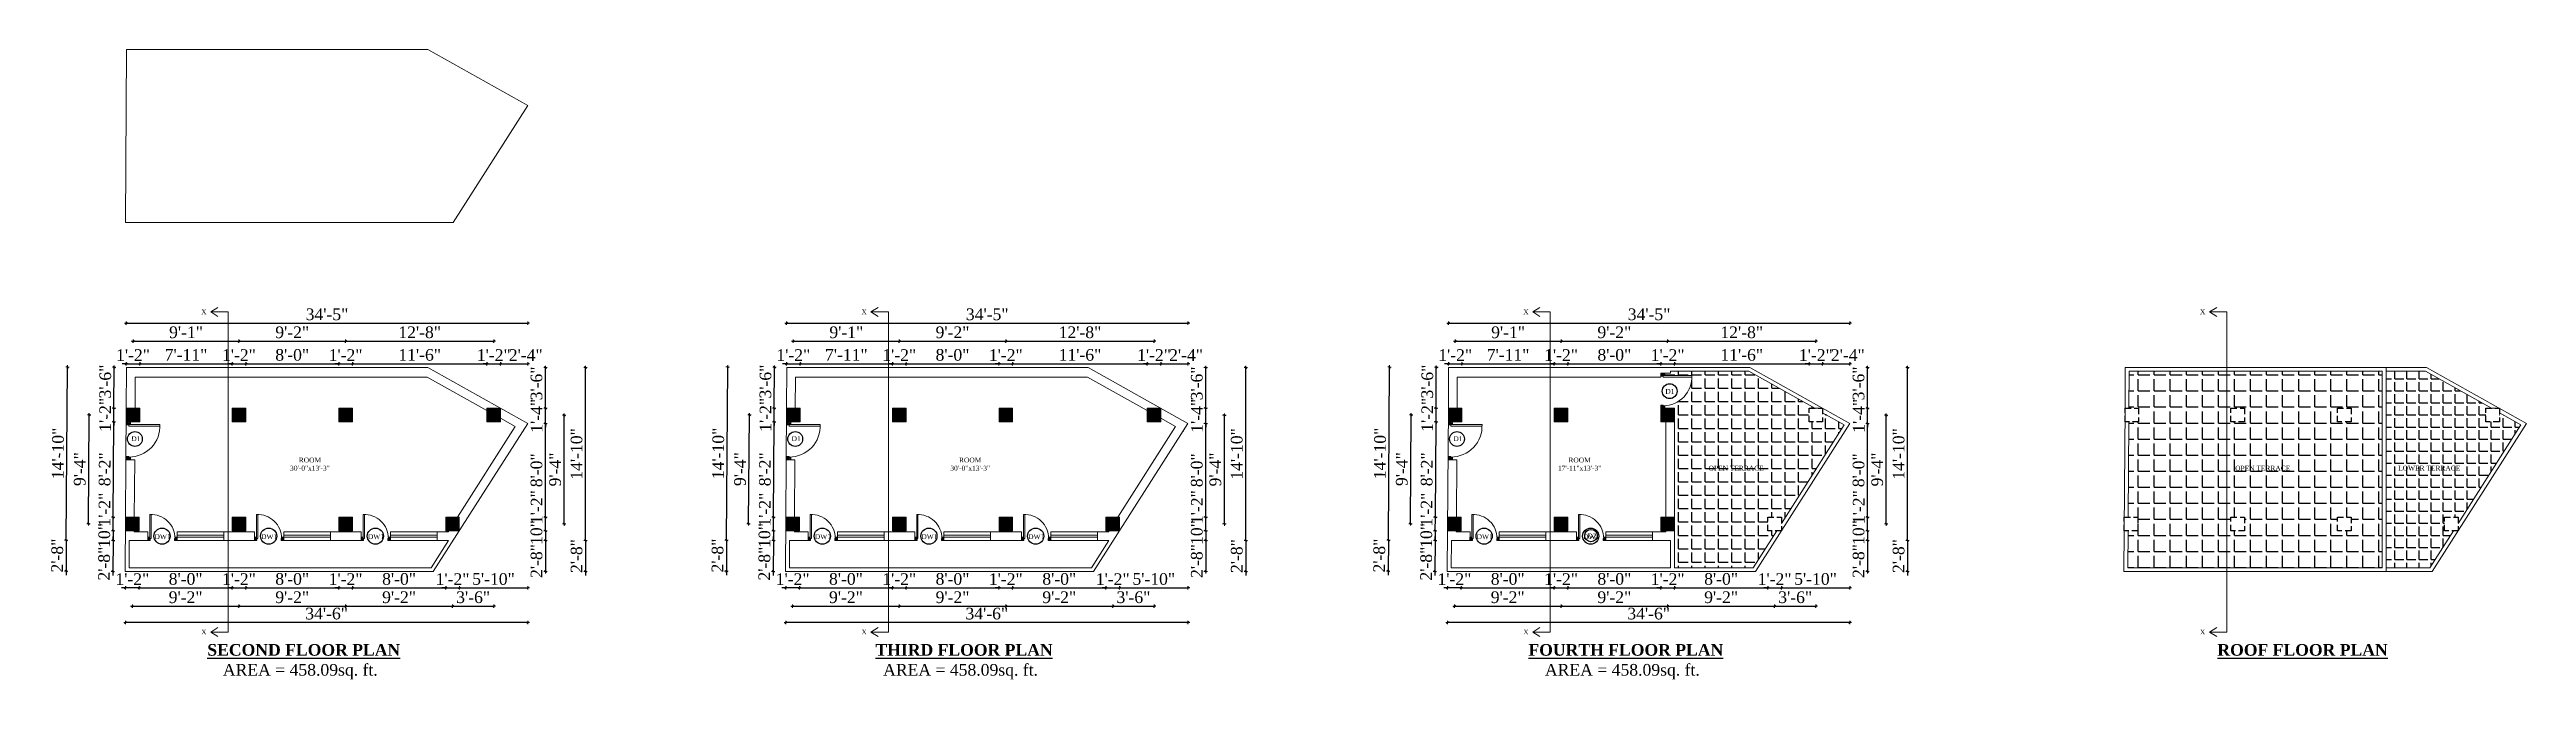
# Model space of a CAD drawing. Header units: inches. Extents: x 4069 to 91030, y -7803 to 12535.
# Drawn here: x 25605 to 28152, y 1337 to 1985 of the extents above; entities that cross this region are included whole.
import ezdxf

# ---------------------------------------------------------------- set-up
doc = ezdxf.new("R2010")
doc.units = ezdxf.units.IN
doc.header["$LTSCALE"] = 5
doc.header["$MEASUREMENT"] = 0
doc.linetypes.add('HIDDEN', pattern=[0.375, 0.25, -0.125])
for name, color, linetype, lineweight in [('A-WALL', 7, 'Continuous', 9), ('Dimension', 7, 'Continuous', 18), ('DOOR', 62, 'Continuous', 0)]:
    doc.layers.add(name, color=color, linetype=linetype, lineweight=lineweight)
doc.layers.add('dim line', color=7, linetype='Continuous', lineweight=15, true_color=0xfab2b2)
doc.layers.add('TEXT', color=6, linetype='Continuous')
doc.layers.add('WALL', color=7, linetype='Continuous')
doc.styles.add('ordinary', font='times.ttf')
doc.dimstyles.new('Copy of 96', dxfattribs={"dimtxt": 7, "dimasz": 4, "dimexe": 0.5, "dimexo": 0.5, "dimgap": 3, "dimtad": 1, "dimdec": 1, "dimzin": 11, "dimdsep": 46, "dimlunit": 4, "dimtxsty": 'ordinary', "dimblk": 'OBLIQUE', "dimcen": 0.09, "dimse1": 1, "dimse2": 1, "dimclrt": 6, "dimazin": 0, "dimtfac": 1, "dimtdec": 1, "dimtix": 1, "dimtmove": 2, "dimatfit": 3, "dimldrblk": 'leader', "dimfxl": 0.5, "dimfxlon": 1, "dimtolj": 1, "dimtzin": 0, "dimarcsym": 0})
pattern_1 = [(45, (1370.55838, 0), (-0.08838834765, 0.08838834765), [])]
pattern_2 = [(45, (2049.63539, 0), (-0.08838834765, 0.08838834765), [])]
pattern_3 = [(45, (2730.27903, 0), (-0.08838834765, 0.08838834765), [])]
pattern_4 = [(0, (0, 0), (0, 16.5), [12, -4.5]), (90, (0, 0), (-16.5, 1e-15), [12, -4.5])]

msp = doc.modelspace()

# ---------------------------------------------------------------- texts
at = {"layer": 'TEXT', "style": 'ordinary'}
for s, p in [('X', (25760.8, 1712.31, -58.17)), ('X', (26439.88, 1712.31, -58.17)), ('X', (27120.52, 1712.31, -58.17)), ('X', (27816.48, 1712.31, -58.17)), ('D1', (27266.6, 1630.49, -58.17)), ('X', (25760.8, 1383.1, -58.17)), ('X', (26439.88, 1383.1, -58.17)), ('X', (27120.52, 1383.1, -58.17)), ('X', (27816.48, 1383.1, -58.17))]:
    msp.add_text(s, height=5, dxfattribs=at).set_placement(p)
for s, rotation, p in [('D1', 359.51424, (25688.9, 1581.92, -58.17)), ('D1', 359.51424, (26367.98, 1581.92, -58.17)), ('D1', 359.51424, (27048.62, 1581.92, -58.17)), ('DW1', 0.00039, (25712.83, 1481.16, -58.17)), ('DW1', 0.00039, (25822.45, 1481.16, -58.17)), ('DW1', 0.00039, (25932.26, 1481.16, -58.17)), ('DW1', 0.00039, (26391.91, 1481.16, -58.17)), ('DW1', 0.00039, (26501.53, 1481.16, -58.17)), ('DW1', 0.00039, (26611.34, 1481.16, -58.17)), ('DW1', 0.00039, (27072.55, 1481.16, -58.17)), ('DW1', 0.00039, (27182.17, 1481.16, -58.17)), ('D2', 0.48576, (27186.48, 1481.94, -58.17))]:
    msp.add_text(s, height=5, rotation=rotation, dxfattribs=at).set_placement(p)
at = {"layer": 'TEXT', "char_height": 5, "attachment_point": 8, "rotation": 359.99961, "style": 'ordinary'}
for s, insert in [('ROOM\\P30\'-0"x13\'-3"', (25872.63, 1551.5)), ('ROOM\\P30\'-0"x13\'-3"', (26551.71, 1551.5)), ('ROOM\\P17\'-11"x13\'-3"', (27178.45, 1551.5)), ('OPEN TERRACE', (27339.48, 1551.5)), ('OPEN TERRACE', (27880.99, 1551.5)), ('LOWER TERRACE', (28052.27, 1551.5))]:
    msp.add_mtext_dynamic_manual_height_columns(s, width=101.5687, gutter_width=1720.72, heights=[0], dxfattribs=dict(at, insert=insert))
at = {"layer": 'TEXT', "char_height": 12, "width": 219.8151, "attachment_point": 8, "rotation": 359.99961, "style": 'ordinary'}
for s, insert in [('{\\fTimes New Roman|b1|i0|c0|p18;\\LSECOND FLOOR PLAN}', (25866.29, 1361.08)), ('AREA = 458.09sq. ft.', (25862.71, 1336.84)), ('{\\fTimes New Roman|b1|i0|c0|p18;\\LTHIRD FLOOR PLAN}', (26545.37, 1361.08)), ('AREA = 458.09sq. ft.', (26541.78, 1336.84)), ('{\\fTimes New Roman|b1|i0|c0|p18;\\LFOURTH FLOOR PLAN}', (27226.01, 1361.08)), ('AREA = 458.09sq. ft.', (27222.43, 1336.84)), ('{\\fTimes New Roman|b1|i0|c0|p18;\\LROOF FLOOR PLAN}', (27921.97, 1361.08))]:
    msp.add_mtext(s, dxfattribs=dict(at, insert=insert))

# ---------------------------------------------------------------- blocks, each defined once
blk = doc.blocks.new('A$C27B36B59')
at = {"layer": 'DOOR'}
for p, q in [((0, 4), (0, 0)), ((2.5, 4), (0, 4)), ((0, 0), (3, 0)), ((2.5, 2.5), (2.5, 4)), ((3, 2.5), (2.5, 2.5)), ((3, 0), (3, 2.5))]:
    blk.add_line(p, q, dxfattribs=at)
for centre, radius, start, end in [((-1.4, -0.5), 4.75, 22.1411, 72.838), ((1.3, 2.1), 1.64, 45.138, 144.8948), ((2.2, 0.3), 2.49, 83.3149, 152.658), ((0.1, 0.4), 2.05, 349.4875, 93.6805), ((2, -0.5), 2.01, 58.7447, 166.495), ((-0.1, 0.3), 1.13, 343.542, 86.947), ((2.1, -0.4), 1.17, 38.2816, 160.1519)]:
    blk.add_arc(centre, radius, start, end, dxfattribs=at)
blk = doc.blocks.new('D2')
at = {"layer": 'DOOR'}
for p, q in [((74474, 24047.6), (74474, 24018.1)), ((74474, 24047.6), (74475.5, 24047.6)), ((74475.5, 24047.6), (74475.5, 24018.1))]:
    blk.add_line(p, q, dxfattribs=at)
blk.add_arc((74474, 24047.6), 29.5, 180, 272.9146, dxfattribs=at)
at = {"layer": 'DOOR', "xscale": -1, "rotation": 180}
blk.add_blockref('A$C27B36B59', (74442, 24050.1), dxfattribs=at)
at = {"layer": 'DOOR', "rotation": 180}
blk.add_blockref('A$C27B36B59', (74478, 24050.1), dxfattribs=at)
blk = doc.blocks.new('oblique')
at = {"color": 0, "lineweight": -2}
blk.add_line((0.25, 0.25), (-0.25, -0.25), dxfattribs=at)
at = {"layer": 'dim line', "lineweight": 9}
for p, q in [((-0.4375, 0), (0.4375, 0)), ((0, 0.4375), (0, -0.4375))]:
    blk.add_line(p, q, dxfattribs=at)
blk = doc.blocks.new('*D348')
at = {"layer": 'A-WALL', "color": 0, "lineweight": -2, "ltscale": 50, "transparency": 16777216}
for p, q in [((25683, 1431), (25679, 1431)), ((25697, 1431), (25683, 1431)), ((25697, 1431), (25701, 1431))]:
    blk.add_line(p, q, dxfattribs=at)
at = {"layer": 'Defpoints', "color": 0, "ltscale": 50, "transparency": 16777216}
for p in [(25683, 1489.7, -58.2), (25697, 1489.7, -58.2), (25683, 1431)]:
    blk.add_point(p, dxfattribs=at)
at = {"layer": 'A-WALL', "color": 0, "lineweight": -2, "ltscale": 50, "transparency": 16777216, "xscale": 4, "yscale": 4, "zscale": 4}
blk.add_blockref('oblique', (25683, 1431), dxfattribs=at)
at = {"layer": 'A-WALL', "color": 0, "lineweight": -2, "ltscale": 50, "transparency": 16777216, "xscale": 4, "yscale": 4, "zscale": 4, "rotation": 180}
blk.add_blockref('oblique', (25697, 1431), dxfattribs=at)
at = {"layer": 'A-WALL', "color": 6, "ltscale": 50, "transparency": 16777216, "insert": (25690, 1440), "char_height": 12, "attachment_point": 5, "style": 'ordinary'}
blk.add_mtext('\\A1;1\'-2"', dxfattribs=at)
blk = doc.blocks.new('_OBLIQUE')
at = {"color": 0, "linetype": 'ByBlock'}
blk.add_line((-0.5, -0.5), (0.5, 0.5), dxfattribs=at)
blk = doc.blocks.new('leader')
at = {"layer": 'Dimension'}
for p, q in [((-4.42, 0), (4.42, 0)), ((0, -4.33), (0, 4.33))]:
    blk.add_line(p, q, dxfattribs=at)
blk = doc.blocks.new('*D349')
at = {"layer": 'A-WALL', "color": 0, "lineweight": -2, "ltscale": 5, "transparency": 16777216}
blk.add_line((25697, 1431), (25792.6, 1431), dxfattribs=at)
at = {"layer": 'Defpoints', "color": 0, "ltscale": 5, "transparency": 16777216}
for p in [(25697, 1489.7, -58.2), (25792.6, 1489.7, -58.2), (25792.6, 1431)]:
    blk.add_point(p, dxfattribs=at)
at = {"layer": 'A-WALL', "color": 0, "lineweight": -2, "ltscale": 5, "transparency": 16777216, "xscale": 4, "yscale": 4, "zscale": 4, "rotation": 180}
blk.add_blockref('oblique', (25697, 1431), dxfattribs=at)
at = {"layer": 'A-WALL', "color": 0, "lineweight": -2, "ltscale": 5, "transparency": 16777216, "xscale": 4, "yscale": 4, "zscale": 4}
blk.add_blockref('oblique', (25792.6, 1431), dxfattribs=at)
at = {"layer": 'A-WALL', "color": 6, "ltscale": 5, "transparency": 16777216, "insert": (25744.8, 1440.1), "char_height": 12, "attachment_point": 5, "style": 'ordinary'}
blk.add_mtext('\\A1;8\'-0"', dxfattribs=at)
blk = doc.blocks.new('*D350')
at = {"layer": 'A-WALL', "color": 0, "lineweight": -2, "ltscale": 5, "transparency": 16777216}
for p, q in [((25792.6, 1431), (25788.6, 1431)), ((25792.6, 1431), (25806.6, 1431)), ((25806.6, 1431), (25810.6, 1431))]:
    blk.add_line(p, q, dxfattribs=at)
at = {"layer": 'Defpoints', "color": 0, "ltscale": 5, "transparency": 16777216}
for p in [(25792.6, 1489.7, -58.2), (25806.6, 1489.7, -58.2), (25806.6, 1431)]:
    blk.add_point(p, dxfattribs=at)
at = {"layer": 'A-WALL', "color": 0, "lineweight": -2, "ltscale": 5, "transparency": 16777216, "xscale": 4, "yscale": 4, "zscale": 4}
blk.add_blockref('oblique', (25792.6, 1431), dxfattribs=at)
at = {"layer": 'A-WALL', "color": 0, "lineweight": -2, "ltscale": 5, "transparency": 16777216, "xscale": 4, "yscale": 4, "zscale": 4, "rotation": 180}
blk.add_blockref('oblique', (25806.6, 1431), dxfattribs=at)
at = {"layer": 'A-WALL', "color": 6, "ltscale": 5, "transparency": 16777216, "insert": (25799.6, 1440), "char_height": 12, "attachment_point": 5, "style": 'ordinary'}
blk.add_mtext('\\A1;1\'-2"', dxfattribs=at)
blk = doc.blocks.new('*D351')
at = {"layer": 'A-WALL', "color": 0, "lineweight": -2, "ltscale": 5, "transparency": 16777216}
blk.add_line((25806.6, 1431), (25902.3, 1431), dxfattribs=at)
at = {"layer": 'Defpoints', "color": 0, "ltscale": 5, "transparency": 16777216}
for p in [(25806.6, 1489.7, -58.2), (25902.3, 1489.7, -58.2), (25902.3, 1431)]:
    blk.add_point(p, dxfattribs=at)
at = {"layer": 'A-WALL', "color": 0, "lineweight": -2, "ltscale": 5, "transparency": 16777216, "xscale": 4, "yscale": 4, "zscale": 4, "rotation": 180}
blk.add_blockref('oblique', (25806.6, 1431), dxfattribs=at)
at = {"layer": 'A-WALL', "color": 0, "lineweight": -2, "ltscale": 5, "transparency": 16777216, "xscale": 4, "yscale": 4, "zscale": 4}
blk.add_blockref('oblique', (25902.3, 1431), dxfattribs=at)
at = {"layer": 'A-WALL', "color": 6, "ltscale": 5, "transparency": 16777216, "insert": (25854.4, 1440.1), "char_height": 12, "attachment_point": 5, "style": 'ordinary'}
blk.add_mtext('\\A1;8\'-0"', dxfattribs=at)
blk = doc.blocks.new('*D352')
at = {"layer": 'A-WALL', "color": 0, "lineweight": -2, "ltscale": 5, "transparency": 16777216}
for p, q in [((25902.3, 1431), (25898.3, 1431)), ((25902.3, 1431), (25916.3, 1431)), ((25916.3, 1431), (25920.3, 1431))]:
    blk.add_line(p, q, dxfattribs=at)
at = {"layer": 'Defpoints', "color": 0, "ltscale": 5, "transparency": 16777216}
for p in [(25902.3, 1489.7, -58.2), (25916.3, 1489.7, -58.2), (25916.3, 1431)]:
    blk.add_point(p, dxfattribs=at)
at = {"layer": 'A-WALL', "color": 0, "lineweight": -2, "ltscale": 5, "transparency": 16777216, "xscale": 4, "yscale": 4, "zscale": 4}
blk.add_blockref('oblique', (25902.3, 1431), dxfattribs=at)
at = {"layer": 'A-WALL', "color": 0, "lineweight": -2, "ltscale": 5, "transparency": 16777216, "xscale": 4, "yscale": 4, "zscale": 4, "rotation": 180}
blk.add_blockref('oblique', (25916.3, 1431), dxfattribs=at)
at = {"layer": 'A-WALL', "color": 6, "ltscale": 5, "transparency": 16777216, "insert": (25909.3, 1440), "char_height": 12, "attachment_point": 5, "style": 'ordinary'}
blk.add_mtext('\\A1;1\'-2"', dxfattribs=at)
blk = doc.blocks.new('*D353')
at = {"layer": 'A-WALL', "color": 0, "lineweight": -2, "ltscale": 5, "transparency": 16777216}
blk.add_line((25916.3, 1431), (26012.3, 1431), dxfattribs=at)
at = {"layer": 'Defpoints', "color": 0, "ltscale": 5, "transparency": 16777216}
for p in [(25916.3, 1489.7, -58.2), (26012.3, 1489.7), (26012.3, 1431)]:
    blk.add_point(p, dxfattribs=at)
at = {"layer": 'A-WALL', "color": 0, "lineweight": -2, "ltscale": 5, "transparency": 16777216, "xscale": 4, "yscale": 4, "zscale": 4, "rotation": 180}
blk.add_blockref('oblique', (25916.3, 1431), dxfattribs=at)
at = {"layer": 'A-WALL', "color": 0, "lineweight": -2, "ltscale": 5, "transparency": 16777216, "xscale": 4, "yscale": 4, "zscale": 4}
blk.add_blockref('oblique', (26012.3, 1431), dxfattribs=at)
at = {"layer": 'A-WALL', "color": 6, "ltscale": 5, "transparency": 16777216, "insert": (25964.3, 1440.1), "char_height": 12, "attachment_point": 5, "style": 'ordinary'}
blk.add_mtext('\\A1;8\'-0"', dxfattribs=at)
blk = doc.blocks.new('*D354')
at = {"layer": 'A-WALL', "color": 0, "lineweight": -2, "ltscale": 5, "transparency": 16777216}
for p, q in [((26012.3, 1431), (26008.3, 1431)), ((26012.3, 1431), (26026.3, 1431)), ((26026.3, 1431), (26030.3, 1431))]:
    blk.add_line(p, q, dxfattribs=at)
at = {"layer": 'Defpoints', "color": 0, "ltscale": 5, "transparency": 16777216}
for p in [(26012.3, 1489.7), (26026.3, 1489.7, -58.2), (26026.3, 1431)]:
    blk.add_point(p, dxfattribs=at)
at = {"layer": 'A-WALL', "color": 0, "lineweight": -2, "ltscale": 5, "transparency": 16777216, "xscale": 4, "yscale": 4, "zscale": 4}
blk.add_blockref('oblique', (26012.3, 1431), dxfattribs=at)
at = {"layer": 'A-WALL', "color": 0, "lineweight": -2, "ltscale": 5, "transparency": 16777216, "xscale": 4, "yscale": 4, "zscale": 4, "rotation": 180}
blk.add_blockref('oblique', (26026.3, 1431), dxfattribs=at)
at = {"layer": 'A-WALL', "color": 6, "ltscale": 5, "transparency": 16777216, "insert": (26019.3, 1440), "char_height": 12, "attachment_point": 5, "style": 'ordinary'}
blk.add_mtext('\\A1;1\'-2"', dxfattribs=at)
blk = doc.blocks.new('*D334')
at = {"layer": 'A-WALL', "color": 0, "lineweight": -2, "ltscale": 5, "transparency": 16777216}
blk.add_line((25690, 1412.2), (25799.6, 1412.2), dxfattribs=at)
at = {"layer": 'Defpoints', "color": 0, "ltscale": 5, "transparency": 16777216}
for p in [(25690, 1496.7, -58.2), (25799.6, 1496.7, -58.2), (25799.6, 1412.2)]:
    blk.add_point(p, dxfattribs=at)
at = {"layer": 'A-WALL', "color": 0, "lineweight": -2, "ltscale": 5, "transparency": 16777216, "xscale": 4, "yscale": 4, "zscale": 4, "rotation": 180}
blk.add_blockref('oblique', (25690, 1412.2), dxfattribs=at)
at = {"layer": 'A-WALL', "color": 0, "lineweight": -2, "ltscale": 5, "transparency": 16777216, "xscale": 4, "yscale": 4, "zscale": 4}
blk.add_blockref('oblique', (25799.6, 1412.2), dxfattribs=at)
at = {"layer": 'A-WALL', "color": 6, "ltscale": 5, "transparency": 16777216, "insert": (25744.8, 1421.3), "char_height": 12, "attachment_point": 5, "style": 'ordinary'}
blk.add_mtext('\\A1;9\'-2"', dxfattribs=at)
blk = doc.blocks.new('*D355')
at = {"layer": 'A-WALL', "color": 0, "lineweight": -2, "ltscale": 5, "transparency": 16777216}
blk.add_line((25799.6, 1412.2), (25909.3, 1412.2), dxfattribs=at)
at = {"layer": 'Defpoints', "color": 0, "ltscale": 5, "transparency": 16777216}
for p in [(25799.6, 1496.7, -58.2), (25909.3, 1496.7, -58.2), (25909.3, 1412.2)]:
    blk.add_point(p, dxfattribs=at)
at = {"layer": 'A-WALL', "color": 0, "lineweight": -2, "ltscale": 5, "transparency": 16777216, "xscale": 4, "yscale": 4, "zscale": 4, "rotation": 180}
blk.add_blockref('oblique', (25799.6, 1412.2), dxfattribs=at)
at = {"layer": 'A-WALL', "color": 0, "lineweight": -2, "ltscale": 5, "transparency": 16777216, "xscale": 4, "yscale": 4, "zscale": 4}
blk.add_blockref('oblique', (25909.3, 1412.2), dxfattribs=at)
at = {"layer": 'A-WALL', "color": 6, "ltscale": 5, "transparency": 16777216, "insert": (25854.4, 1421.3), "char_height": 12, "attachment_point": 5, "style": 'ordinary'}
blk.add_mtext('\\A1;9\'-2"', dxfattribs=at)
blk = doc.blocks.new('*D356')
at = {"layer": 'A-WALL', "color": 0, "lineweight": -2, "ltscale": 5, "transparency": 16777216}
blk.add_line((25909.3, 1412.2), (26019.3, 1412.2), dxfattribs=at)
at = {"layer": 'Defpoints', "color": 0, "ltscale": 5, "transparency": 16777216}
for p in [(25909.3, 1496.7, -58.2), (26019.3, 1496.7, -58.2), (26019.3, 1412.2)]:
    blk.add_point(p, dxfattribs=at)
at = {"layer": 'A-WALL', "color": 0, "lineweight": -2, "ltscale": 5, "transparency": 16777216, "xscale": 4, "yscale": 4, "zscale": 4, "rotation": 180}
blk.add_blockref('oblique', (25909.3, 1412.2), dxfattribs=at)
at = {"layer": 'A-WALL', "color": 0, "lineweight": -2, "ltscale": 5, "transparency": 16777216, "xscale": 4, "yscale": 4, "zscale": 4}
blk.add_blockref('oblique', (26019.3, 1412.2), dxfattribs=at)
at = {"layer": 'A-WALL', "color": 6, "ltscale": 5, "transparency": 16777216, "insert": (25964.3, 1421.3), "char_height": 12, "attachment_point": 5, "style": 'ordinary'}
blk.add_mtext('\\A1;9\'-2"', dxfattribs=at)
blk = doc.blocks.new('*D335')
at = {"layer": 'A-WALL', "color": 0, "lineweight": -2, "ltscale": 5, "transparency": 16777216}
blk.add_line((26096.6, 1395.4), (25682.9, 1395.4), dxfattribs=at)
at = {"layer": 'Defpoints', "color": 0, "ltscale": 5, "transparency": 16777216}
for p in [(26096.6, 1600.1, -58), (25682.9, 1489.7, -58.2), (25682.9, 1395.4)]:
    blk.add_point(p, dxfattribs=at)
at = {"layer": 'A-WALL', "color": 0, "lineweight": -2, "ltscale": 5, "transparency": 16777216, "xscale": 4, "yscale": 4, "zscale": 4, "rotation": 180}
blk.add_blockref('oblique', (25682.9, 1395.4), dxfattribs=at)
at = {"layer": 'A-WALL', "color": 0, "lineweight": -2, "ltscale": 5, "transparency": 16777216, "xscale": 4, "yscale": 4, "zscale": 4}
blk.add_blockref('oblique', (26096.6, 1395.4), dxfattribs=at)
at = {"layer": 'A-WALL', "color": 6, "ltscale": 5, "transparency": 16777216, "insert": (25889.8, 1404.5), "char_height": 12, "attachment_point": 5, "style": 'ordinary'}
blk.add_mtext('\\A1;34\'-6"', dxfattribs=at)
blk = doc.blocks.new('*D357')
at = {"layer": 'A-WALL', "color": 0, "lineweight": -2, "ltscale": 50, "transparency": 16777216}
for p, q in [((25683.7, 1661.4), (25679.7, 1661.4)), ((25683.7, 1661.4), (25697.7, 1661.4)), ((25697.7, 1661.4), (25701.7, 1661.4))]:
    blk.add_line(p, q, dxfattribs=at)
at = {"layer": 'Defpoints', "color": 0, "ltscale": 50, "transparency": 16777216}
for p in [(25697.7, 1661.4), (25683.7, 1615.7, -58.2), (25697.7, 1615.7, -58.2)]:
    blk.add_point(p, dxfattribs=at)
at = {"layer": 'A-WALL', "color": 0, "lineweight": -2, "ltscale": 50, "transparency": 16777216, "xscale": 4, "yscale": 4, "zscale": 4}
blk.add_blockref('oblique', (25683.7, 1661.4), dxfattribs=at)
at = {"layer": 'A-WALL', "color": 0, "lineweight": -2, "ltscale": 50, "transparency": 16777216, "xscale": 4, "yscale": 4, "zscale": 4, "rotation": 180}
blk.add_blockref('oblique', (25697.7, 1661.4), dxfattribs=at)
at = {"layer": 'A-WALL', "color": 6, "ltscale": 50, "transparency": 16777216, "insert": (25690.7, 1670.4), "char_height": 12, "attachment_point": 5, "style": 'ordinary'}
blk.add_mtext('\\A1;1\'-2"', dxfattribs=at)
blk = doc.blocks.new('*D360')
at = {"layer": 'A-WALL', "color": 0, "lineweight": -2, "ltscale": 5, "transparency": 16777216}
blk.add_line((25697.7, 1661.4), (25792.6, 1661.4), dxfattribs=at)
at = {"layer": 'Defpoints', "color": 0, "ltscale": 5, "transparency": 16777216}
for p in [(25792.6, 1661.4), (25697.7, 1615.7, -58.2), (25792.6, 1615.7, -58.2)]:
    blk.add_point(p, dxfattribs=at)
at = {"layer": 'A-WALL', "color": 0, "lineweight": -2, "ltscale": 5, "transparency": 16777216, "xscale": 4, "yscale": 4, "zscale": 4, "rotation": 180}
blk.add_blockref('oblique', (25697.7, 1661.4), dxfattribs=at)
at = {"layer": 'A-WALL', "color": 0, "lineweight": -2, "ltscale": 5, "transparency": 16777216, "xscale": 4, "yscale": 4, "zscale": 4}
blk.add_blockref('oblique', (25792.6, 1661.4), dxfattribs=at)
at = {"layer": 'A-WALL', "color": 6, "ltscale": 5, "transparency": 16777216, "insert": (25745.2, 1670.6), "char_height": 12, "attachment_point": 5, "style": 'ordinary'}
blk.add_mtext('\\A1;7\'-11"', dxfattribs=at)
blk = doc.blocks.new('*D340')
at = {"layer": 'A-WALL', "color": 0, "lineweight": -2, "ltscale": 5, "transparency": 16777216}
for p, q in [((25792.6, 1661.4), (25788.6, 1661.4)), ((25792.6, 1661.4), (25806.6, 1661.4)), ((25806.6, 1661.4), (25810.6, 1661.4))]:
    blk.add_line(p, q, dxfattribs=at)
at = {"layer": 'Defpoints', "color": 0, "ltscale": 5, "transparency": 16777216}
for p in [(25806.6, 1661.4), (25792.6, 1615.7, -58.2), (25806.6, 1615.7, -58.2)]:
    blk.add_point(p, dxfattribs=at)
at = {"layer": 'A-WALL', "color": 0, "lineweight": -2, "ltscale": 5, "transparency": 16777216, "xscale": 4, "yscale": 4, "zscale": 4}
blk.add_blockref('oblique', (25792.6, 1661.4), dxfattribs=at)
at = {"layer": 'A-WALL', "color": 0, "lineweight": -2, "ltscale": 5, "transparency": 16777216, "xscale": 4, "yscale": 4, "zscale": 4, "rotation": 180}
blk.add_blockref('oblique', (25806.6, 1661.4), dxfattribs=at)
at = {"layer": 'A-WALL', "color": 6, "ltscale": 5, "transparency": 16777216, "insert": (25799.6, 1670.4), "char_height": 12, "attachment_point": 5, "style": 'ordinary'}
blk.add_mtext('\\A1;1\'-2"', dxfattribs=at)
blk = doc.blocks.new('*D361')
at = {"layer": 'A-WALL', "color": 0, "lineweight": -2, "ltscale": 5, "transparency": 16777216}
blk.add_line((25806.6, 1661.4), (25902.3, 1661.4), dxfattribs=at)
at = {"layer": 'Defpoints', "color": 0, "ltscale": 5, "transparency": 16777216}
for p in [(25902.3, 1661.4), (25806.6, 1615.7, -58.2), (25902.3, 1615.7, -58.2)]:
    blk.add_point(p, dxfattribs=at)
at = {"layer": 'A-WALL', "color": 0, "lineweight": -2, "ltscale": 5, "transparency": 16777216, "xscale": 4, "yscale": 4, "zscale": 4, "rotation": 180}
blk.add_blockref('oblique', (25806.6, 1661.4), dxfattribs=at)
at = {"layer": 'A-WALL', "color": 0, "lineweight": -2, "ltscale": 5, "transparency": 16777216, "xscale": 4, "yscale": 4, "zscale": 4}
blk.add_blockref('oblique', (25902.3, 1661.4), dxfattribs=at)
at = {"layer": 'A-WALL', "color": 6, "ltscale": 5, "transparency": 16777216, "insert": (25854.4, 1670.5), "char_height": 12, "attachment_point": 5, "style": 'ordinary'}
blk.add_mtext('\\A1;8\'-0"', dxfattribs=at)
blk = doc.blocks.new('*D362')
at = {"layer": 'A-WALL', "color": 0, "lineweight": -2, "ltscale": 5, "transparency": 16777216}
for p, q in [((25902.3, 1661.4), (25898.3, 1661.4)), ((25902.3, 1661.4), (25916.3, 1661.4)), ((25916.3, 1661.4), (25920.3, 1661.4))]:
    blk.add_line(p, q, dxfattribs=at)
at = {"layer": 'Defpoints', "color": 0, "ltscale": 5, "transparency": 16777216}
for p in [(25916.3, 1661.4), (25902.3, 1615.7, -58.2), (25916.3, 1615.7, -58.2)]:
    blk.add_point(p, dxfattribs=at)
at = {"layer": 'A-WALL', "color": 0, "lineweight": -2, "ltscale": 5, "transparency": 16777216, "xscale": 4, "yscale": 4, "zscale": 4}
blk.add_blockref('oblique', (25902.3, 1661.4), dxfattribs=at)
at = {"layer": 'A-WALL', "color": 0, "lineweight": -2, "ltscale": 5, "transparency": 16777216, "xscale": 4, "yscale": 4, "zscale": 4, "rotation": 180}
blk.add_blockref('oblique', (25916.3, 1661.4), dxfattribs=at)
at = {"layer": 'A-WALL', "color": 6, "ltscale": 5, "transparency": 16777216, "insert": (25909.3, 1670.4), "char_height": 12, "attachment_point": 5, "style": 'ordinary'}
blk.add_mtext('\\A1;1\'-2"', dxfattribs=at)
blk = doc.blocks.new('*D341')
at = {"layer": 'A-WALL', "color": 0, "lineweight": -2, "ltscale": 5, "transparency": 16777216}
blk.add_line((25916.3, 1661.4), (26054.7, 1661.4), dxfattribs=at)
at = {"layer": 'Defpoints', "color": 0, "ltscale": 5, "transparency": 16777216}
for p in [(26054.7, 1661.4), (25916.3, 1615.7, -58.2), (26054.7, 1615.7, -58.2)]:
    blk.add_point(p, dxfattribs=at)
at = {"layer": 'A-WALL', "color": 0, "lineweight": -2, "ltscale": 5, "transparency": 16777216, "xscale": 4, "yscale": 4, "zscale": 4, "rotation": 180}
blk.add_blockref('oblique', (25916.3, 1661.4), dxfattribs=at)
at = {"layer": 'A-WALL', "color": 0, "lineweight": -2, "ltscale": 5, "transparency": 16777216, "xscale": 4, "yscale": 4, "zscale": 4}
blk.add_blockref('oblique', (26054.7, 1661.4), dxfattribs=at)
at = {"layer": 'A-WALL', "color": 6, "ltscale": 5, "transparency": 16777216, "insert": (25985.5, 1670.5), "char_height": 12, "attachment_point": 5, "style": 'ordinary'}
blk.add_mtext('\\A1;11\'-6"', dxfattribs=at)
blk = doc.blocks.new('*D363')
at = {"layer": 'A-WALL', "color": 0, "lineweight": -2, "ltscale": 5, "transparency": 16777216}
for p, q in [((26054.7, 1661.4), (26050.7, 1661.4)), ((26054.7, 1661.4), (26068.7, 1661.4)), ((26068.7, 1661.4), (26072.7, 1661.4))]:
    blk.add_line(p, q, dxfattribs=at)
at = {"layer": 'Defpoints', "color": 0, "ltscale": 5, "transparency": 16777216}
for p in [(26068.7, 1661.4), (26054.7, 1615.7, -58.2), (26068.7, 1615.7, -58.2)]:
    blk.add_point(p, dxfattribs=at)
at = {"layer": 'A-WALL', "color": 0, "lineweight": -2, "ltscale": 5, "transparency": 16777216, "xscale": 4, "yscale": 4, "zscale": 4}
blk.add_blockref('oblique', (26054.7, 1661.4), dxfattribs=at)
at = {"layer": 'A-WALL', "color": 0, "lineweight": -2, "ltscale": 5, "transparency": 16777216, "xscale": 4, "yscale": 4, "zscale": 4, "rotation": 180}
blk.add_blockref('oblique', (26068.7, 1661.4), dxfattribs=at)
at = {"layer": 'A-WALL', "color": 6, "ltscale": 5, "transparency": 16777216, "insert": (26061.7, 1670.4), "char_height": 12, "attachment_point": 5, "style": 'ordinary'}
blk.add_mtext('\\A1;1\'-2"', dxfattribs=at)
blk = doc.blocks.new('*D342')
at = {"layer": 'A-WALL', "color": 0, "lineweight": -2, "ltscale": 5, "transparency": 16777216}
blk.add_line((25690.7, 1684.6), (25799.6, 1684.6), dxfattribs=at)
at = {"layer": 'Defpoints', "color": 0, "ltscale": 5, "transparency": 16777216}
for p in [(25799.6, 1684.6), (25690.7, 1608.7, -58.2), (25799.6, 1608.7, -58.2)]:
    blk.add_point(p, dxfattribs=at)
at = {"layer": 'A-WALL', "color": 0, "lineweight": -2, "ltscale": 5, "transparency": 16777216, "xscale": 4, "yscale": 4, "zscale": 4, "rotation": 180}
blk.add_blockref('oblique', (25690.7, 1684.6), dxfattribs=at)
at = {"layer": 'A-WALL', "color": 0, "lineweight": -2, "ltscale": 5, "transparency": 16777216, "xscale": 4, "yscale": 4, "zscale": 4}
blk.add_blockref('oblique', (25799.6, 1684.6), dxfattribs=at)
at = {"layer": 'A-WALL', "color": 6, "ltscale": 5, "transparency": 16777216, "insert": (25745.2, 1693.7), "char_height": 12, "attachment_point": 5, "style": 'ordinary'}
blk.add_mtext('\\A1;9\'-1"', dxfattribs=at)
blk = doc.blocks.new('*D364')
at = {"layer": 'A-WALL', "color": 0, "lineweight": -2, "ltscale": 5, "transparency": 16777216}
blk.add_line((25799.6, 1684.6), (25909.3, 1684.6), dxfattribs=at)
at = {"layer": 'Defpoints', "color": 0, "ltscale": 5, "transparency": 16777216}
for p in [(25909.3, 1684.6), (25799.6, 1608.7, -58.2), (25909.3, 1608.7, -58.2)]:
    blk.add_point(p, dxfattribs=at)
at = {"layer": 'A-WALL', "color": 0, "lineweight": -2, "ltscale": 5, "transparency": 16777216, "xscale": 4, "yscale": 4, "zscale": 4, "rotation": 180}
blk.add_blockref('oblique', (25799.6, 1684.6), dxfattribs=at)
at = {"layer": 'A-WALL', "color": 0, "lineweight": -2, "ltscale": 5, "transparency": 16777216, "xscale": 4, "yscale": 4, "zscale": 4}
blk.add_blockref('oblique', (25909.3, 1684.6), dxfattribs=at)
at = {"layer": 'A-WALL', "color": 6, "ltscale": 5, "transparency": 16777216, "insert": (25854.4, 1693.7), "char_height": 12, "attachment_point": 5, "style": 'ordinary'}
blk.add_mtext('\\A1;9\'-2"', dxfattribs=at)
blk = doc.blocks.new('*D365')
at = {"layer": 'A-WALL', "color": 0, "lineweight": -2, "ltscale": 5, "transparency": 16777216}
blk.add_line((25909.3, 1684.6), (26061.7, 1684.6), dxfattribs=at)
at = {"layer": 'Defpoints', "color": 0, "ltscale": 5, "transparency": 16777216}
for p in [(26061.7, 1684.6), (25909.3, 1608.7, -58.2), (26061.7, 1608.7, -58.2)]:
    blk.add_point(p, dxfattribs=at)
at = {"layer": 'A-WALL', "color": 0, "lineweight": -2, "ltscale": 5, "transparency": 16777216, "xscale": 4, "yscale": 4, "zscale": 4, "rotation": 180}
blk.add_blockref('oblique', (25909.3, 1684.6), dxfattribs=at)
at = {"layer": 'A-WALL', "color": 0, "lineweight": -2, "ltscale": 5, "transparency": 16777216, "xscale": 4, "yscale": 4, "zscale": 4}
blk.add_blockref('oblique', (26061.7, 1684.6), dxfattribs=at)
at = {"layer": 'A-WALL', "color": 6, "ltscale": 5, "transparency": 16777216, "insert": (25985.5, 1693.7), "char_height": 12, "attachment_point": 5, "style": 'ordinary'}
blk.add_mtext('\\A1;12\'-8"', dxfattribs=at)
blk = doc.blocks.new('*D343')
at = {"layer": 'A-WALL', "color": 0, "lineweight": -2, "ltscale": 5, "transparency": 16777216}
blk.add_line((25683.7, 1703.1), (26096.6, 1703.1), dxfattribs=at)
at = {"layer": 'Defpoints', "color": 0, "ltscale": 5, "transparency": 16777216}
for p in [(26096.6, 1703.1), (25683.7, 1615.7, -58.2), (26096.6, 1600.1, -58)]:
    blk.add_point(p, dxfattribs=at)
at = {"layer": 'A-WALL', "color": 0, "lineweight": -2, "ltscale": 5, "transparency": 16777216, "xscale": 4, "yscale": 4, "zscale": 4, "rotation": 180}
blk.add_blockref('oblique', (25683.7, 1703.1), dxfattribs=at)
at = {"layer": 'A-WALL', "color": 0, "lineweight": -2, "ltscale": 5, "transparency": 16777216, "xscale": 4, "yscale": 4, "zscale": 4}
blk.add_blockref('oblique', (26096.6, 1703.1), dxfattribs=at)
at = {"layer": 'A-WALL', "color": 6, "ltscale": 5, "transparency": 16777216, "insert": (25890.2, 1712.2), "char_height": 12, "attachment_point": 5, "style": 'ordinary'}
blk.add_mtext('\\A1;34\'-5"', dxfattribs=at)
blk = doc.blocks.new('*D344')
at = {"layer": 'A-WALL', "color": 0, "lineweight": -2, "ltscale": 50, "transparency": 16777216}
blk.add_line((25670.3, 1489.8), (25670.4, 1503.8), dxfattribs=at)
at = {"layer": 'Defpoints', "color": 0, "ltscale": 50, "transparency": 16777216}
for p in [(25670.4, 1503.8), (25683, 1503.7, -58.2), (25682.9, 1489.7, -58.2)]:
    blk.add_point(p, dxfattribs=at)
at = {"layer": 'A-WALL', "color": 0, "lineweight": -2, "ltscale": 50, "transparency": 16777216, "xscale": 4, "yscale": 4, "zscale": 4}
for p, rotation in [((25670.4, 1503.8), 89.6259071472328), ((25670.3, 1489.8), 269.6259071472328)]:
    blk.add_blockref('oblique', p, dxfattribs=dict(at, rotation=rotation))
at = {"layer": 'A-WALL', "color": 6, "ltscale": 50, "transparency": 16777216, "insert": (25661.3, 1511.4), "char_height": 12, "attachment_point": 5, "rotation": 89.6259, "style": 'ordinary'}
blk.add_mtext('\\A1;1\'-2"', dxfattribs=at)
blk = doc.blocks.new('*D345')
at = {"layer": 'A-WALL', "color": 0, "lineweight": -2, "ltscale": 5, "transparency": 16777216}
blk.add_line((25670.4, 1503.8), (25671, 1601.8), dxfattribs=at)
at = {"layer": 'Defpoints', "color": 0, "ltscale": 5, "transparency": 16777216}
for p in [(25671, 1601.8), (25683.7, 1601.7, -58.2), (25683, 1503.7, -58.2)]:
    blk.add_point(p, dxfattribs=at)
at = {"layer": 'A-WALL', "color": 0, "lineweight": -2, "ltscale": 5, "transparency": 16777216, "xscale": 4, "yscale": 4, "zscale": 4}
for p, rotation in [((25671, 1601.8), 89.62590714723383), ((25670.4, 1503.8), 269.6259071472338)]:
    blk.add_blockref('oblique', p, dxfattribs=dict(at, rotation=rotation))
at = {"layer": 'A-WALL', "color": 6, "ltscale": 5, "transparency": 16777216, "insert": (25661.6, 1552.9), "char_height": 12, "attachment_point": 5, "rotation": 89.6259, "style": 'ordinary'}
blk.add_mtext('\\A1;8\'-2"', dxfattribs=at)
blk = doc.blocks.new('*D366')
at = {"layer": 'A-WALL', "color": 0, "lineweight": -2, "ltscale": 5, "transparency": 16777216}
for p, q in [((25671, 1601.8), (25671.1, 1615.8)), ((25671.1, 1615.8), (25671.1, 1619.8)), ((25671, 1601.8), (25671, 1597.8))]:
    blk.add_line(p, q, dxfattribs=at)
at = {"layer": 'Defpoints', "color": 0, "ltscale": 5, "transparency": 16777216}
for p in [(25671.1, 1615.8), (25683.7, 1615.7, -58.2), (25683.7, 1601.7, -58.2)]:
    blk.add_point(p, dxfattribs=at)
at = {"layer": 'A-WALL', "color": 0, "lineweight": -2, "ltscale": 5, "transparency": 16777216, "xscale": 4, "yscale": 4, "zscale": 4}
for p, rotation in [((25671.1, 1615.8), 269.6259071472338), ((25671, 1601.8), 89.62590714723383)]:
    blk.add_blockref('oblique', p, dxfattribs=dict(at, rotation=rotation))
at = {"layer": 'A-WALL', "color": 6, "ltscale": 5, "transparency": 16777216, "insert": (25662.1, 1608.9), "char_height": 12, "attachment_point": 5, "rotation": 89.6259, "style": 'ordinary'}
blk.add_mtext('\\A1;1\'-2"', dxfattribs=at)
blk = doc.blocks.new('*D346')
at = {"layer": 'A-WALL', "color": 0, "lineweight": -2, "ltscale": 5, "transparency": 16777216}
blk.add_line((25644.8, 1497), (25645.5, 1609), dxfattribs=at)
at = {"layer": 'Defpoints', "color": 0, "ltscale": 5, "transparency": 16777216}
for p in [(25645.5, 1609), (25690.7, 1608.7, -58.2), (25690, 1496.7, -58.2)]:
    blk.add_point(p, dxfattribs=at)
at = {"layer": 'A-WALL', "color": 0, "lineweight": -2, "ltscale": 5, "transparency": 16777216, "xscale": 4, "yscale": 4, "zscale": 4}
for p, rotation in [((25645.5, 1609), 89.62590714723383), ((25644.8, 1497), 269.6259071472338)]:
    blk.add_blockref('oblique', p, dxfattribs=dict(at, rotation=rotation))
at = {"layer": 'A-WALL', "color": 6, "ltscale": 5, "transparency": 16777216, "insert": (25636, 1553.1), "char_height": 12, "attachment_point": 5, "rotation": 89.6259, "style": 'ordinary'}
blk.add_mtext('\\A1;9\'-4"', dxfattribs=at)
blk = doc.blocks.new('*D347')
at = {"layer": 'A-WALL', "color": 0, "lineweight": -2, "ltscale": 5, "transparency": 16777216}
blk.add_line((25622, 1480.1), (25623.2, 1658.1), dxfattribs=at)
at = {"layer": 'Defpoints', "color": 0, "ltscale": 5, "transparency": 16777216}
for p in [(25623.2, 1658.1), (25684, 1657.7, -58.2), (25682.9, 1479.7, -58.2)]:
    blk.add_point(p, dxfattribs=at)
at = {"layer": 'A-WALL', "color": 0, "lineweight": -2, "ltscale": 5, "transparency": 16777216, "xscale": 4, "yscale": 4, "zscale": 4}
for p, rotation in [((25623.2, 1658.1), 89.62590714723383), ((25622, 1480.1), 269.6259071472338)]:
    blk.add_blockref('oblique', p, dxfattribs=dict(at, rotation=rotation))
at = {"layer": 'A-WALL', "color": 6, "ltscale": 5, "transparency": 16777216, "insert": (25613.5, 1569.2), "char_height": 12, "attachment_point": 5, "rotation": 89.6259, "style": 'ordinary'}
blk.add_mtext('\\A1;14\'-10"', dxfattribs=at)
blk = doc.blocks.new('*D367')
at = {"layer": 'A-WALL', "color": 0, "lineweight": -2, "ltscale": 5, "transparency": 16777216}
blk.add_line((26068.7, 1661.4), (26096.6, 1661.4), dxfattribs=at)
at = {"layer": 'Defpoints', "color": 0, "ltscale": 5, "transparency": 16777216}
for p in [(26096.6, 1661.4), (26068.7, 1615.7, -58.2), (26096.6, 1600.1, -58)]:
    blk.add_point(p, dxfattribs=at)
at = {"layer": 'A-WALL', "color": 0, "lineweight": -2, "ltscale": 5, "transparency": 16777216, "xscale": 4, "yscale": 4, "zscale": 4, "rotation": 180}
blk.add_blockref('oblique', (26068.7, 1661.4), dxfattribs=at)
at = {"layer": 'A-WALL', "color": 0, "lineweight": -2, "ltscale": 5, "transparency": 16777216, "xscale": 4, "yscale": 4, "zscale": 4}
blk.add_blockref('oblique', (26096.6, 1661.4), dxfattribs=at)
at = {"layer": 'A-WALL', "color": 6, "ltscale": 5, "transparency": 16777216, "insert": (26094.6, 1670.4), "char_height": 12, "attachment_point": 5, "style": 'ordinary'}
blk.add_mtext('\\A1;2\'-4"', dxfattribs=at)
blk = doc.blocks.new('*D358')
at = {"layer": 'A-WALL', "color": 0, "lineweight": -2, "ltscale": 5, "transparency": 16777216}
blk.add_line((26026.3, 1431), (26096.6, 1431), dxfattribs=at)
at = {"layer": 'Defpoints', "color": 0, "ltscale": 5, "transparency": 16777216}
for p in [(26096.6, 1600.1, -116.3), (26026.3, 1489.7, -58.2), (26096.6, 1431)]:
    blk.add_point(p, dxfattribs=at)
at = {"layer": 'A-WALL', "color": 0, "lineweight": -2, "ltscale": 5, "transparency": 16777216, "xscale": 4, "yscale": 4, "zscale": 4, "rotation": 180}
blk.add_blockref('oblique', (26026.3, 1431), dxfattribs=at)
at = {"layer": 'A-WALL', "color": 0, "lineweight": -2, "ltscale": 5, "transparency": 16777216, "xscale": 4, "yscale": 4, "zscale": 4}
blk.add_blockref('oblique', (26096.6, 1431), dxfattribs=at)
at = {"layer": 'A-WALL', "color": 6, "ltscale": 5, "transparency": 16777216, "insert": (26061.4, 1440.1), "char_height": 12, "attachment_point": 5, "style": 'ordinary'}
blk.add_mtext('\\A1;5\'-10"', dxfattribs=at)
blk = doc.blocks.new('*D336')
at = {"layer": 'A-WALL', "color": 0, "lineweight": -2, "ltscale": 5, "transparency": 16777216}
blk.add_line((26114.8, 1489.7), (26114.8, 1503.7), dxfattribs=at)
at = {"layer": 'Defpoints', "color": 0, "ltscale": 5, "transparency": 16777216}
for p in [(26026.3, 1503.7, -58.2), (26114.8, 1503.7), (26026.3, 1489.7, -58.2)]:
    blk.add_point(p, dxfattribs=at)
at = {"layer": 'A-WALL', "color": 0, "lineweight": -2, "ltscale": 5, "transparency": 16777216, "xscale": 4, "yscale": 4, "zscale": 4}
for p, rotation in [((26114.8, 1503.7), 90), ((26114.8, 1489.7), 270)]:
    blk.add_blockref('oblique', p, dxfattribs=dict(at, rotation=rotation))
at = {"layer": 'A-WALL', "color": 6, "ltscale": 5, "transparency": 16777216, "insert": (26105.8, 1514), "char_height": 12, "attachment_point": 5, "rotation": 90, "style": 'ordinary'}
blk.add_mtext('\\A1;1\'-2"', dxfattribs=at)
blk = doc.blocks.new('*D337')
at = {"layer": 'A-WALL', "color": 0, "lineweight": -2, "ltscale": 5, "transparency": 16777216}
blk.add_line((26156, 1479.7), (26156, 1657.7), dxfattribs=at)
at = {"layer": 'Defpoints', "color": 0, "ltscale": 5, "transparency": 16777216}
for p in [(25993.9, 1657.7, -58.2), (26156, 1657.7), (26019.9, 1479.7, -58.2)]:
    blk.add_point(p, dxfattribs=at)
at = {"layer": 'A-WALL', "color": 0, "lineweight": -2, "ltscale": 5, "transparency": 16777216, "xscale": 4, "yscale": 4, "zscale": 4}
for p, rotation in [((26156, 1657.7), 90), ((26156, 1479.7), 270)]:
    blk.add_blockref('oblique', p, dxfattribs=dict(at, rotation=rotation))
at = {"layer": 'A-WALL', "color": 6, "ltscale": 5, "transparency": 16777216, "insert": (26146.9, 1568.7), "char_height": 12, "attachment_point": 5, "rotation": 90, "style": 'ordinary'}
blk.add_mtext('\\A1;14\'-10"', dxfattribs=at)
blk = doc.blocks.new('*D338')
at = {"layer": 'A-WALL', "color": 0, "lineweight": -2, "ltscale": 5, "transparency": 16777216}
blk.add_line((26114.8, 1503.7), (26114.8, 1600.1), dxfattribs=at)
at = {"layer": 'Defpoints', "color": 0, "ltscale": 5, "transparency": 16777216}
for p in [(26096.6, 1600.1, -116.3), (26114.8, 1600.1), (26026.3, 1503.7, -58.2)]:
    blk.add_point(p, dxfattribs=at)
at = {"layer": 'A-WALL', "color": 0, "lineweight": -2, "ltscale": 5, "transparency": 16777216, "xscale": 4, "yscale": 4, "zscale": 4}
for p, rotation in [((26114.8, 1600.1), 90), ((26114.8, 1503.7), 270)]:
    blk.add_blockref('oblique', p, dxfattribs=dict(at, rotation=rotation))
at = {"layer": 'A-WALL', "color": 6, "ltscale": 5, "transparency": 16777216, "insert": (26105.7, 1551.9), "char_height": 12, "attachment_point": 5, "rotation": 90, "style": 'ordinary'}
blk.add_mtext('\\A1;8\'-0"', dxfattribs=at)
blk = doc.blocks.new('*D339')
at = {"layer": 'A-WALL', "color": 0, "lineweight": -2, "ltscale": 5, "transparency": 16777216}
for p, q in [((26114.8, 1615.7), (26114.8, 1619.7)), ((26114.8, 1600.1), (26114.8, 1615.7)), ((26114.8, 1600.1), (26114.8, 1596.1))]:
    blk.add_line(p, q, dxfattribs=at)
at = {"layer": 'Defpoints', "color": 0, "ltscale": 5, "transparency": 16777216}
for p in [(26068.7, 1615.7, -58.2), (26114.8, 1615.7), (26096.6, 1600.1, -116.3)]:
    blk.add_point(p, dxfattribs=at)
at = {"layer": 'A-WALL', "color": 0, "lineweight": -2, "ltscale": 5, "transparency": 16777216, "xscale": 4, "yscale": 4, "zscale": 4}
for p, rotation in [((26114.8, 1615.7), 270), ((26114.8, 1600.1), 90)]:
    blk.add_blockref('oblique', p, dxfattribs=dict(at, rotation=rotation))
at = {"layer": 'A-WALL', "color": 6, "ltscale": 5, "transparency": 16777216, "insert": (26105.8, 1607.9), "char_height": 12, "attachment_point": 5, "rotation": 90, "style": 'ordinary'}
blk.add_mtext('\\A1;1\'-4"', dxfattribs=at)
blk = doc.blocks.new('*D359')
at = {"layer": 'A-WALL', "color": 0, "lineweight": -2, "ltscale": 5, "transparency": 16777216}
blk.add_line((26114.8, 1489.7), (26114.8, 1479.7), dxfattribs=at)
at = {"layer": 'Defpoints', "color": 0, "ltscale": 5, "transparency": 16777216}
for p in [(26019.9, 1479.7, -58), (26026.3, 1489.7, -58.2), (26114.8, 1479.7)]:
    blk.add_point(p, dxfattribs=at)
at = {"layer": 'A-WALL', "color": 0, "lineweight": -2, "ltscale": 5, "transparency": 16777216, "xscale": 4, "yscale": 4, "zscale": 4}
for p, rotation in [((26114.8, 1489.7), 90), ((26114.8, 1479.7), 270)]:
    blk.add_blockref('oblique', p, dxfattribs=dict(at, rotation=rotation))
at = {"layer": 'A-WALL', "color": 6, "ltscale": 5, "transparency": 16777216, "insert": (26105.7, 1487.9), "char_height": 12, "attachment_point": 5, "rotation": 90, "style": 'ordinary'}
blk.add_mtext('\\A1;10"', dxfattribs=at)
blk = doc.blocks.new('*D372')
at = {"layer": 'A-WALL', "color": 0, "lineweight": -2, "ltscale": 5, "transparency": 16777216}
blk.add_line((25671.1, 1615.8), (25671.4, 1657.8), dxfattribs=at)
at = {"layer": 'Defpoints', "color": 0, "ltscale": 5, "transparency": 16777216}
for p in [(25671.4, 1657.8), (25684, 1657.7, -58.2), (25683.7, 1615.7, -58.2)]:
    blk.add_point(p, dxfattribs=at)
at = {"layer": 'A-WALL', "color": 0, "lineweight": -2, "ltscale": 5, "transparency": 16777216, "xscale": 4, "yscale": 4, "zscale": 4}
for p, rotation in [((25671.4, 1657.8), 89.62590714723383), ((25671.1, 1615.8), 269.6259071472338)]:
    blk.add_blockref('oblique', p, dxfattribs=dict(at, rotation=rotation))
at = {"layer": 'A-WALL', "color": 6, "ltscale": 5, "transparency": 16777216, "insert": (25662.2, 1643.1), "char_height": 12, "attachment_point": 5, "rotation": 89.6259, "style": 'ordinary'}
blk.add_mtext('\\A1;3\'-6"', dxfattribs=at)
blk = doc.blocks.new('*D374')
at = {"layer": 'A-WALL', "color": 0, "lineweight": -2, "ltscale": 5, "transparency": 16777216}
for p, q in [((25670.3, 1489.8), (25670.2, 1479.8)), ((25670.2, 1479.8), (25670.2, 1475.8)), ((25670.3, 1489.8), (25670.3, 1493.8))]:
    blk.add_line(p, q, dxfattribs=at)
at = {"layer": 'Defpoints', "color": 0, "ltscale": 5, "transparency": 16777216}
for p in [(25670.2, 1479.8), (25682.9, 1489.7, -58.2), (25682.9, 1479.7, -58.2)]:
    blk.add_point(p, dxfattribs=at)
at = {"layer": 'A-WALL', "color": 0, "lineweight": -2, "ltscale": 5, "transparency": 16777216, "xscale": 4, "yscale": 4, "zscale": 4}
for p, rotation in [((25670.3, 1489.8), 269.6259071472328), ((25670.2, 1479.8), 89.62590714723281)]:
    blk.add_blockref('oblique', p, dxfattribs=dict(at, rotation=rotation))
at = {"layer": 'A-WALL', "color": 6, "ltscale": 5, "transparency": 16777216, "insert": (25661.2, 1484.9), "char_height": 12, "attachment_point": 5, "rotation": 89.6259, "style": 'ordinary'}
blk.add_mtext('\\A1;10"', dxfattribs=at)
blk = doc.blocks.new('*D375')
at = {"layer": 'A-WALL', "color": 0, "lineweight": -2, "ltscale": 5, "transparency": 16777216}
for p, q in [((25670.2, 1479.8), (25670, 1447.8)), ((25670.2, 1479.8), (25670.3, 1483.8)), ((25670, 1447.8), (25670, 1443.8))]:
    blk.add_line(p, q, dxfattribs=at)
at = {"layer": 'Defpoints', "color": 0, "ltscale": 5, "transparency": 16777216}
for p in [(25682.9, 1479.7, -58.2), (25670, 1447.8), (25682.6, 1447.7, -58.2)]:
    blk.add_point(p, dxfattribs=at)
at = {"layer": 'A-WALL', "color": 0, "lineweight": -2, "ltscale": 5, "transparency": 16777216, "xscale": 4, "yscale": 4, "zscale": 4}
for p, rotation in [((25670.2, 1479.8), 269.6259071472328), ((25670, 1447.8), 89.62590714723281)]:
    blk.add_blockref('oblique', p, dxfattribs=dict(at, rotation=rotation))
at = {"layer": 'A-WALL', "color": 6, "ltscale": 5, "transparency": 16777216, "insert": (25661, 1455.9), "char_height": 12, "attachment_point": 5, "rotation": 89.6259, "style": 'ordinary'}
blk.add_mtext('\\A1;2\'-8"', dxfattribs=at)
blk = doc.blocks.new('*D377')
at = {"layer": 'A-WALL', "color": 0, "lineweight": -2, "ltscale": 5, "transparency": 16777216}
blk.add_line((26134, 1496.7), (26134, 1608.7), dxfattribs=at)
at = {"layer": 'Defpoints', "color": 0, "ltscale": 5, "transparency": 16777216}
for p in [(26061.7, 1608.7, -58.2), (26134, 1608.7), (26019.3, 1496.7, -58.2)]:
    blk.add_point(p, dxfattribs=at)
at = {"layer": 'A-WALL', "color": 0, "lineweight": -2, "ltscale": 5, "transparency": 16777216, "xscale": 4, "yscale": 4, "zscale": 4}
for p, rotation in [((26134, 1608.7), 90), ((26134, 1496.7), 270)]:
    blk.add_blockref('oblique', p, dxfattribs=dict(at, rotation=rotation))
at = {"layer": 'A-WALL', "color": 6, "ltscale": 5, "transparency": 16777216, "insert": (26124.9, 1552.7), "char_height": 12, "attachment_point": 5, "rotation": 90, "style": 'ordinary'}
blk.add_mtext('\\A1;9\'-4"', dxfattribs=at)
blk = doc.blocks.new('*D378')
at = {"layer": 'A-WALL', "color": 0, "lineweight": -2, "ltscale": 5, "transparency": 16777216}
blk.add_line((26114.8, 1615.7), (26114.8, 1657.7), dxfattribs=at)
at = {"layer": 'Defpoints', "color": 0, "ltscale": 5, "transparency": 16777216}
for p in [(25993.9, 1657.7, -58.2), (26114.8, 1657.7), (26068.7, 1615.7, -58.2)]:
    blk.add_point(p, dxfattribs=at)
at = {"layer": 'A-WALL', "color": 0, "lineweight": -2, "ltscale": 5, "transparency": 16777216, "xscale": 4, "yscale": 4, "zscale": 4}
for p, rotation in [((26114.8, 1657.7), 90), ((26114.8, 1615.7), 270)]:
    blk.add_blockref('oblique', p, dxfattribs=dict(at, rotation=rotation))
at = {"layer": 'A-WALL', "color": 6, "ltscale": 5, "transparency": 16777216, "insert": (26105.7, 1641.2), "char_height": 12, "attachment_point": 5, "rotation": 90, "style": 'ordinary'}
blk.add_mtext('\\A1;3\'-6"', dxfattribs=at)
blk = doc.blocks.new('*D379')
at = {"layer": 'A-WALL', "color": 0, "lineweight": -2, "ltscale": 5, "transparency": 16777216}
blk.add_line((26114.8, 1479.7), (26114.8, 1447.7), dxfattribs=at)
at = {"layer": 'Defpoints', "color": 0, "ltscale": 5, "transparency": 16777216}
for p in [(26019.9, 1479.7, -58), (25999.5, 1447.7, -58), (26114.8, 1447.7)]:
    blk.add_point(p, dxfattribs=at)
at = {"layer": 'A-WALL', "color": 0, "lineweight": -2, "ltscale": 5, "transparency": 16777216, "xscale": 4, "yscale": 4, "zscale": 4}
for p, rotation in [((26114.8, 1479.7), 90), ((26114.8, 1447.7), 270)]:
    blk.add_blockref('oblique', p, dxfattribs=dict(at, rotation=rotation))
at = {"layer": 'A-WALL', "color": 6, "ltscale": 5, "transparency": 16777216, "insert": (26105.7, 1458.6), "char_height": 12, "attachment_point": 5, "rotation": 90, "style": 'ordinary'}
blk.add_mtext('\\A1;2\'-8"', dxfattribs=at)
blk = doc.blocks.new('*D381')
at = {"layer": 'A-WALL', "color": 0, "lineweight": -2, "ltscale": 5, "transparency": 16777216}
for p, q in [((26156, 1479.7), (26156, 1483.7)), ((26156, 1479.7), (26156, 1447.7)), ((26156, 1447.7), (26156, 1443.7))]:
    blk.add_line(p, q, dxfattribs=at)
at = {"layer": 'Defpoints', "color": 0, "ltscale": 5, "transparency": 16777216}
for p in [(26019.9, 1479.7, -58.2), (25999.5, 1447.7, -58), (26156, 1447.7)]:
    blk.add_point(p, dxfattribs=at)
at = {"layer": 'A-WALL', "color": 0, "lineweight": -2, "ltscale": 5, "transparency": 16777216, "xscale": 4, "yscale": 4, "zscale": 4}
for p, rotation in [((26156, 1479.7), 270), ((26156, 1447.7), 90)]:
    blk.add_blockref('oblique', p, dxfattribs=dict(at, rotation=rotation))
at = {"layer": 'A-WALL', "color": 6, "ltscale": 5, "transparency": 16777216, "insert": (26146.9, 1463.7), "char_height": 12, "attachment_point": 5, "rotation": 90, "style": 'ordinary'}
blk.add_mtext('\\A1;2\'-8"', dxfattribs=at)
blk = doc.blocks.new('*D382')
at = {"layer": 'A-WALL', "color": 0, "lineweight": -2, "ltscale": 5, "transparency": 16777216}
for p, q in [((25622, 1480.1), (25621.8, 1448.1)), ((25622, 1480.1), (25622.1, 1484.1)), ((25621.8, 1448.1), (25621.8, 1444.1))]:
    blk.add_line(p, q, dxfattribs=at)
at = {"layer": 'Defpoints', "color": 0, "ltscale": 5, "transparency": 16777216}
for p in [(25682.9, 1479.7, -58.2), (25621.8, 1448.1), (25682.6, 1447.7, -58.2)]:
    blk.add_point(p, dxfattribs=at)
at = {"layer": 'A-WALL', "color": 0, "lineweight": -2, "ltscale": 5, "transparency": 16777216, "xscale": 4, "yscale": 4, "zscale": 4}
for p, rotation in [((25622, 1480.1), 269.6259071472338), ((25621.8, 1448.1), 89.62590714723383)]:
    blk.add_blockref('oblique', p, dxfattribs=dict(at, rotation=rotation))
at = {"layer": 'A-WALL', "color": 6, "ltscale": 5, "transparency": 16777216, "insert": (25612.8, 1464.2), "char_height": 12, "attachment_point": 5, "rotation": 89.6259, "style": 'ordinary'}
blk.add_mtext('\\A1;2\'-8"', dxfattribs=at)
blk = doc.blocks.new('*D384')
at = {"layer": 'A-WALL', "color": 0, "lineweight": -2, "ltscale": 5, "transparency": 16777216}
blk.add_line((26019.3, 1412.2), (26061.7, 1412.2), dxfattribs=at)
at = {"layer": 'Defpoints', "color": 0, "ltscale": 5, "transparency": 16777216}
for p in [(26061.7, 1608.7, -58.2), (26019.3, 1496.7, -58.2), (26061.7, 1412.2)]:
    blk.add_point(p, dxfattribs=at)
at = {"layer": 'A-WALL', "color": 0, "lineweight": -2, "ltscale": 5, "transparency": 16777216, "xscale": 4, "yscale": 4, "zscale": 4, "rotation": 180}
blk.add_blockref('oblique', (26019.3, 1412.2), dxfattribs=at)
at = {"layer": 'A-WALL', "color": 0, "lineweight": -2, "ltscale": 5, "transparency": 16777216, "xscale": 4, "yscale": 4, "zscale": 4}
blk.add_blockref('oblique', (26061.7, 1412.2), dxfattribs=at)
at = {"layer": 'A-WALL', "color": 6, "ltscale": 5, "transparency": 16777216, "insert": (26040.5, 1421.3), "char_height": 12, "attachment_point": 5, "style": 'ordinary'}
blk.add_mtext('\\A1;3\'-6"', dxfattribs=at)
blk = doc.blocks.new('*D407')
at = {"layer": 'A-WALL', "color": 0, "lineweight": -2, "ltscale": 50, "transparency": 16777216}
for p, q in [((26362.1, 1431), (26358.1, 1431)), ((26376.1, 1431), (26362.1, 1431)), ((26376.1, 1431), (26380.1, 1431))]:
    blk.add_line(p, q, dxfattribs=at)
at = {"layer": 'Defpoints', "color": 0, "ltscale": 50, "transparency": 16777216}
for p in [(26362.1, 1489.7, -58.2), (26376.1, 1489.7, -58.2), (26362.1, 1431)]:
    blk.add_point(p, dxfattribs=at)
at = {"layer": 'A-WALL', "color": 0, "lineweight": -2, "ltscale": 50, "transparency": 16777216, "xscale": 4, "yscale": 4, "zscale": 4}
blk.add_blockref('oblique', (26362.1, 1431), dxfattribs=at)
at = {"layer": 'A-WALL', "color": 0, "lineweight": -2, "ltscale": 50, "transparency": 16777216, "xscale": 4, "yscale": 4, "zscale": 4, "rotation": 180}
blk.add_blockref('oblique', (26376.1, 1431), dxfattribs=at)
at = {"layer": 'A-WALL', "color": 6, "ltscale": 50, "transparency": 16777216, "insert": (26369.1, 1440), "char_height": 12, "attachment_point": 5, "style": 'ordinary'}
blk.add_mtext('\\A1;1\'-2"', dxfattribs=at)
blk = doc.blocks.new('*D408')
at = {"layer": 'A-WALL', "color": 0, "lineweight": -2, "ltscale": 5, "transparency": 16777216}
blk.add_line((26376.1, 1431), (26471.7, 1431), dxfattribs=at)
at = {"layer": 'Defpoints', "color": 0, "ltscale": 5, "transparency": 16777216}
for p in [(26376.1, 1489.7, -58.2), (26471.7, 1489.7, -58.2), (26471.7, 1431)]:
    blk.add_point(p, dxfattribs=at)
at = {"layer": 'A-WALL', "color": 0, "lineweight": -2, "ltscale": 5, "transparency": 16777216, "xscale": 4, "yscale": 4, "zscale": 4, "rotation": 180}
blk.add_blockref('oblique', (26376.1, 1431), dxfattribs=at)
at = {"layer": 'A-WALL', "color": 0, "lineweight": -2, "ltscale": 5, "transparency": 16777216, "xscale": 4, "yscale": 4, "zscale": 4}
blk.add_blockref('oblique', (26471.7, 1431), dxfattribs=at)
at = {"layer": 'A-WALL', "color": 6, "ltscale": 5, "transparency": 16777216, "insert": (26423.9, 1440.1), "char_height": 12, "attachment_point": 5, "style": 'ordinary'}
blk.add_mtext('\\A1;8\'-0"', dxfattribs=at)
blk = doc.blocks.new('*D409')
at = {"layer": 'A-WALL', "color": 0, "lineweight": -2, "ltscale": 5, "transparency": 16777216}
for p, q in [((26471.7, 1431), (26467.7, 1431)), ((26471.7, 1431), (26485.7, 1431)), ((26485.7, 1431), (26489.7, 1431))]:
    blk.add_line(p, q, dxfattribs=at)
at = {"layer": 'Defpoints', "color": 0, "ltscale": 5, "transparency": 16777216}
for p in [(26471.7, 1489.7, -58.2), (26485.7, 1489.7, -58.2), (26485.7, 1431)]:
    blk.add_point(p, dxfattribs=at)
at = {"layer": 'A-WALL', "color": 0, "lineweight": -2, "ltscale": 5, "transparency": 16777216, "xscale": 4, "yscale": 4, "zscale": 4}
blk.add_blockref('oblique', (26471.7, 1431), dxfattribs=at)
at = {"layer": 'A-WALL', "color": 0, "lineweight": -2, "ltscale": 5, "transparency": 16777216, "xscale": 4, "yscale": 4, "zscale": 4, "rotation": 180}
blk.add_blockref('oblique', (26485.7, 1431), dxfattribs=at)
at = {"layer": 'A-WALL', "color": 6, "ltscale": 5, "transparency": 16777216, "insert": (26478.7, 1440), "char_height": 12, "attachment_point": 5, "style": 'ordinary'}
blk.add_mtext('\\A1;1\'-2"', dxfattribs=at)
blk = doc.blocks.new('*D410')
at = {"layer": 'A-WALL', "color": 0, "lineweight": -2, "ltscale": 5, "transparency": 16777216}
blk.add_line((26485.7, 1431), (26581.3, 1431), dxfattribs=at)
at = {"layer": 'Defpoints', "color": 0, "ltscale": 5, "transparency": 16777216}
for p in [(26485.7, 1489.7, -58.2), (26581.3, 1489.7, -58.2), (26581.3, 1431)]:
    blk.add_point(p, dxfattribs=at)
at = {"layer": 'A-WALL', "color": 0, "lineweight": -2, "ltscale": 5, "transparency": 16777216, "xscale": 4, "yscale": 4, "zscale": 4, "rotation": 180}
blk.add_blockref('oblique', (26485.7, 1431), dxfattribs=at)
at = {"layer": 'A-WALL', "color": 0, "lineweight": -2, "ltscale": 5, "transparency": 16777216, "xscale": 4, "yscale": 4, "zscale": 4}
blk.add_blockref('oblique', (26581.3, 1431), dxfattribs=at)
at = {"layer": 'A-WALL', "color": 6, "ltscale": 5, "transparency": 16777216, "insert": (26533.5, 1440.1), "char_height": 12, "attachment_point": 5, "style": 'ordinary'}
blk.add_mtext('\\A1;8\'-0"', dxfattribs=at)
blk = doc.blocks.new('*D411')
at = {"layer": 'A-WALL', "color": 0, "lineweight": -2, "ltscale": 5, "transparency": 16777216}
for p, q in [((26581.3, 1431), (26577.3, 1431)), ((26581.3, 1431), (26595.3, 1431)), ((26595.3, 1431), (26599.3, 1431))]:
    blk.add_line(p, q, dxfattribs=at)
at = {"layer": 'Defpoints', "color": 0, "ltscale": 5, "transparency": 16777216}
for p in [(26581.3, 1489.7, -58.2), (26595.3, 1489.7, -58.2), (26595.3, 1431)]:
    blk.add_point(p, dxfattribs=at)
at = {"layer": 'A-WALL', "color": 0, "lineweight": -2, "ltscale": 5, "transparency": 16777216, "xscale": 4, "yscale": 4, "zscale": 4}
blk.add_blockref('oblique', (26581.3, 1431), dxfattribs=at)
at = {"layer": 'A-WALL', "color": 0, "lineweight": -2, "ltscale": 5, "transparency": 16777216, "xscale": 4, "yscale": 4, "zscale": 4, "rotation": 180}
blk.add_blockref('oblique', (26595.3, 1431), dxfattribs=at)
at = {"layer": 'A-WALL', "color": 6, "ltscale": 5, "transparency": 16777216, "insert": (26588.3, 1440), "char_height": 12, "attachment_point": 5, "style": 'ordinary'}
blk.add_mtext('\\A1;1\'-2"', dxfattribs=at)
blk = doc.blocks.new('*D412')
at = {"layer": 'A-WALL', "color": 0, "lineweight": -2, "ltscale": 5, "transparency": 16777216}
blk.add_line((26595.3, 1431), (26691.3, 1431), dxfattribs=at)
at = {"layer": 'Defpoints', "color": 0, "ltscale": 5, "transparency": 16777216}
for p in [(26595.3, 1489.7, -58.2), (26691.3, 1489.7), (26691.3, 1431)]:
    blk.add_point(p, dxfattribs=at)
at = {"layer": 'A-WALL', "color": 0, "lineweight": -2, "ltscale": 5, "transparency": 16777216, "xscale": 4, "yscale": 4, "zscale": 4, "rotation": 180}
blk.add_blockref('oblique', (26595.3, 1431), dxfattribs=at)
at = {"layer": 'A-WALL', "color": 0, "lineweight": -2, "ltscale": 5, "transparency": 16777216, "xscale": 4, "yscale": 4, "zscale": 4}
blk.add_blockref('oblique', (26691.3, 1431), dxfattribs=at)
at = {"layer": 'A-WALL', "color": 6, "ltscale": 5, "transparency": 16777216, "insert": (26643.3, 1440.1), "char_height": 12, "attachment_point": 5, "style": 'ordinary'}
blk.add_mtext('\\A1;8\'-0"', dxfattribs=at)
blk = doc.blocks.new('*D413')
at = {"layer": 'A-WALL', "color": 0, "lineweight": -2, "ltscale": 5, "transparency": 16777216}
for p, q in [((26691.3, 1431), (26687.3, 1431)), ((26691.3, 1431), (26705.3, 1431)), ((26705.3, 1431), (26709.3, 1431))]:
    blk.add_line(p, q, dxfattribs=at)
at = {"layer": 'Defpoints', "color": 0, "ltscale": 5, "transparency": 16777216}
for p in [(26691.3, 1489.7), (26705.3, 1489.7, -58.2), (26705.3, 1431)]:
    blk.add_point(p, dxfattribs=at)
at = {"layer": 'A-WALL', "color": 0, "lineweight": -2, "ltscale": 5, "transparency": 16777216, "xscale": 4, "yscale": 4, "zscale": 4}
blk.add_blockref('oblique', (26691.3, 1431), dxfattribs=at)
at = {"layer": 'A-WALL', "color": 0, "lineweight": -2, "ltscale": 5, "transparency": 16777216, "xscale": 4, "yscale": 4, "zscale": 4, "rotation": 180}
blk.add_blockref('oblique', (26705.3, 1431), dxfattribs=at)
at = {"layer": 'A-WALL', "color": 6, "ltscale": 5, "transparency": 16777216, "insert": (26698.3, 1440), "char_height": 12, "attachment_point": 5, "style": 'ordinary'}
blk.add_mtext('\\A1;1\'-2"', dxfattribs=at)
blk = doc.blocks.new('*D386')
at = {"layer": 'A-WALL', "color": 0, "lineweight": -2, "ltscale": 5, "transparency": 16777216}
blk.add_line((26369.1, 1412.2), (26478.7, 1412.2), dxfattribs=at)
at = {"layer": 'Defpoints', "color": 0, "ltscale": 5, "transparency": 16777216}
for p in [(26369.1, 1496.7, -58.2), (26478.7, 1496.7, -58.2), (26478.7, 1412.2)]:
    blk.add_point(p, dxfattribs=at)
at = {"layer": 'A-WALL', "color": 0, "lineweight": -2, "ltscale": 5, "transparency": 16777216, "xscale": 4, "yscale": 4, "zscale": 4, "rotation": 180}
blk.add_blockref('oblique', (26369.1, 1412.2), dxfattribs=at)
at = {"layer": 'A-WALL', "color": 0, "lineweight": -2, "ltscale": 5, "transparency": 16777216, "xscale": 4, "yscale": 4, "zscale": 4}
blk.add_blockref('oblique', (26478.7, 1412.2), dxfattribs=at)
at = {"layer": 'A-WALL', "color": 6, "ltscale": 5, "transparency": 16777216, "insert": (26423.9, 1421.3), "char_height": 12, "attachment_point": 5, "style": 'ordinary'}
blk.add_mtext('\\A1;9\'-2"', dxfattribs=at)
blk = doc.blocks.new('*D414')
at = {"layer": 'A-WALL', "color": 0, "lineweight": -2, "ltscale": 5, "transparency": 16777216}
blk.add_line((26478.7, 1412.2), (26588.3, 1412.2), dxfattribs=at)
at = {"layer": 'Defpoints', "color": 0, "ltscale": 5, "transparency": 16777216}
for p in [(26478.7, 1496.7, -58.2), (26588.3, 1496.7, -58.2), (26588.3, 1412.2)]:
    blk.add_point(p, dxfattribs=at)
at = {"layer": 'A-WALL', "color": 0, "lineweight": -2, "ltscale": 5, "transparency": 16777216, "xscale": 4, "yscale": 4, "zscale": 4, "rotation": 180}
blk.add_blockref('oblique', (26478.7, 1412.2), dxfattribs=at)
at = {"layer": 'A-WALL', "color": 0, "lineweight": -2, "ltscale": 5, "transparency": 16777216, "xscale": 4, "yscale": 4, "zscale": 4}
blk.add_blockref('oblique', (26588.3, 1412.2), dxfattribs=at)
at = {"layer": 'A-WALL', "color": 6, "ltscale": 5, "transparency": 16777216, "insert": (26533.5, 1421.3), "char_height": 12, "attachment_point": 5, "style": 'ordinary'}
blk.add_mtext('\\A1;9\'-2"', dxfattribs=at)
blk = doc.blocks.new('*D415')
at = {"layer": 'A-WALL', "color": 0, "lineweight": -2, "ltscale": 5, "transparency": 16777216}
blk.add_line((26588.3, 1412.2), (26698.3, 1412.2), dxfattribs=at)
at = {"layer": 'Defpoints', "color": 0, "ltscale": 5, "transparency": 16777216}
for p in [(26588.3, 1496.7, -58.2), (26698.3, 1496.7, -58.2), (26698.3, 1412.2)]:
    blk.add_point(p, dxfattribs=at)
at = {"layer": 'A-WALL', "color": 0, "lineweight": -2, "ltscale": 5, "transparency": 16777216, "xscale": 4, "yscale": 4, "zscale": 4, "rotation": 180}
blk.add_blockref('oblique', (26588.3, 1412.2), dxfattribs=at)
at = {"layer": 'A-WALL', "color": 0, "lineweight": -2, "ltscale": 5, "transparency": 16777216, "xscale": 4, "yscale": 4, "zscale": 4}
blk.add_blockref('oblique', (26698.3, 1412.2), dxfattribs=at)
at = {"layer": 'A-WALL', "color": 6, "ltscale": 5, "transparency": 16777216, "insert": (26643.3, 1421.3), "char_height": 12, "attachment_point": 5, "style": 'ordinary'}
blk.add_mtext('\\A1;9\'-2"', dxfattribs=at)
blk = doc.blocks.new('*D387')
at = {"layer": 'A-WALL', "color": 0, "lineweight": -2, "ltscale": 5, "transparency": 16777216}
blk.add_line((26775.7, 1395.4), (26362, 1395.4), dxfattribs=at)
at = {"layer": 'Defpoints', "color": 0, "ltscale": 5, "transparency": 16777216}
for p in [(26775.7, 1600.1, -58), (26362, 1489.7, -58.2), (26362, 1395.4)]:
    blk.add_point(p, dxfattribs=at)
at = {"layer": 'A-WALL', "color": 0, "lineweight": -2, "ltscale": 5, "transparency": 16777216, "xscale": 4, "yscale": 4, "zscale": 4, "rotation": 180}
blk.add_blockref('oblique', (26362, 1395.4), dxfattribs=at)
at = {"layer": 'A-WALL', "color": 0, "lineweight": -2, "ltscale": 5, "transparency": 16777216, "xscale": 4, "yscale": 4, "zscale": 4}
blk.add_blockref('oblique', (26775.7, 1395.4), dxfattribs=at)
at = {"layer": 'A-WALL', "color": 6, "ltscale": 5, "transparency": 16777216, "insert": (26568.8, 1404.5), "char_height": 12, "attachment_point": 5, "style": 'ordinary'}
blk.add_mtext('\\A1;34\'-6"', dxfattribs=at)
blk = doc.blocks.new('*D416')
at = {"layer": 'A-WALL', "color": 0, "lineweight": -2, "ltscale": 50, "transparency": 16777216}
for p, q in [((26362.8, 1661.4), (26358.8, 1661.4)), ((26362.8, 1661.4), (26376.8, 1661.4)), ((26376.8, 1661.4), (26380.8, 1661.4))]:
    blk.add_line(p, q, dxfattribs=at)
at = {"layer": 'Defpoints', "color": 0, "ltscale": 50, "transparency": 16777216}
for p in [(26376.8, 1661.4), (26362.8, 1615.7, -58.2), (26376.8, 1615.7, -58.2)]:
    blk.add_point(p, dxfattribs=at)
at = {"layer": 'A-WALL', "color": 0, "lineweight": -2, "ltscale": 50, "transparency": 16777216, "xscale": 4, "yscale": 4, "zscale": 4}
blk.add_blockref('oblique', (26362.8, 1661.4), dxfattribs=at)
at = {"layer": 'A-WALL', "color": 0, "lineweight": -2, "ltscale": 50, "transparency": 16777216, "xscale": 4, "yscale": 4, "zscale": 4, "rotation": 180}
blk.add_blockref('oblique', (26376.8, 1661.4), dxfattribs=at)
at = {"layer": 'A-WALL', "color": 6, "ltscale": 50, "transparency": 16777216, "insert": (26369.8, 1670.4), "char_height": 12, "attachment_point": 5, "style": 'ordinary'}
blk.add_mtext('\\A1;1\'-2"', dxfattribs=at)
blk = doc.blocks.new('*D417')
at = {"layer": 'A-WALL', "color": 0, "lineweight": -2, "ltscale": 5, "transparency": 16777216}
blk.add_line((26376.8, 1661.4), (26471.7, 1661.4), dxfattribs=at)
at = {"layer": 'Defpoints', "color": 0, "ltscale": 5, "transparency": 16777216}
for p in [(26471.7, 1661.4), (26376.8, 1615.7, -58.2), (26471.7, 1615.7, -58.2)]:
    blk.add_point(p, dxfattribs=at)
at = {"layer": 'A-WALL', "color": 0, "lineweight": -2, "ltscale": 5, "transparency": 16777216, "xscale": 4, "yscale": 4, "zscale": 4, "rotation": 180}
blk.add_blockref('oblique', (26376.8, 1661.4), dxfattribs=at)
at = {"layer": 'A-WALL', "color": 0, "lineweight": -2, "ltscale": 5, "transparency": 16777216, "xscale": 4, "yscale": 4, "zscale": 4}
blk.add_blockref('oblique', (26471.7, 1661.4), dxfattribs=at)
at = {"layer": 'A-WALL', "color": 6, "ltscale": 5, "transparency": 16777216, "insert": (26424.3, 1670.6), "char_height": 12, "attachment_point": 5, "style": 'ordinary'}
blk.add_mtext('\\A1;7\'-11"', dxfattribs=at)
blk = doc.blocks.new('*D388')
at = {"layer": 'A-WALL', "color": 0, "lineweight": -2, "ltscale": 5, "transparency": 16777216}
for p, q in [((26471.7, 1661.4), (26467.7, 1661.4)), ((26471.7, 1661.4), (26485.7, 1661.4)), ((26485.7, 1661.4), (26489.7, 1661.4))]:
    blk.add_line(p, q, dxfattribs=at)
at = {"layer": 'Defpoints', "color": 0, "ltscale": 5, "transparency": 16777216}
for p in [(26485.7, 1661.4), (26471.7, 1615.7, -58.2), (26485.7, 1615.7, -58.2)]:
    blk.add_point(p, dxfattribs=at)
at = {"layer": 'A-WALL', "color": 0, "lineweight": -2, "ltscale": 5, "transparency": 16777216, "xscale": 4, "yscale": 4, "zscale": 4}
blk.add_blockref('oblique', (26471.7, 1661.4), dxfattribs=at)
at = {"layer": 'A-WALL', "color": 0, "lineweight": -2, "ltscale": 5, "transparency": 16777216, "xscale": 4, "yscale": 4, "zscale": 4, "rotation": 180}
blk.add_blockref('oblique', (26485.7, 1661.4), dxfattribs=at)
at = {"layer": 'A-WALL', "color": 6, "ltscale": 5, "transparency": 16777216, "insert": (26478.7, 1670.4), "char_height": 12, "attachment_point": 5, "style": 'ordinary'}
blk.add_mtext('\\A1;1\'-2"', dxfattribs=at)
blk = doc.blocks.new('*D418')
at = {"layer": 'A-WALL', "color": 0, "lineweight": -2, "ltscale": 5, "transparency": 16777216}
blk.add_line((26485.7, 1661.4), (26581.3, 1661.4), dxfattribs=at)
at = {"layer": 'Defpoints', "color": 0, "ltscale": 5, "transparency": 16777216}
for p in [(26581.3, 1661.4), (26485.7, 1615.7, -58.2), (26581.3, 1615.7, -58.2)]:
    blk.add_point(p, dxfattribs=at)
at = {"layer": 'A-WALL', "color": 0, "lineweight": -2, "ltscale": 5, "transparency": 16777216, "xscale": 4, "yscale": 4, "zscale": 4, "rotation": 180}
blk.add_blockref('oblique', (26485.7, 1661.4), dxfattribs=at)
at = {"layer": 'A-WALL', "color": 0, "lineweight": -2, "ltscale": 5, "transparency": 16777216, "xscale": 4, "yscale": 4, "zscale": 4}
blk.add_blockref('oblique', (26581.3, 1661.4), dxfattribs=at)
at = {"layer": 'A-WALL', "color": 6, "ltscale": 5, "transparency": 16777216, "insert": (26533.5, 1670.5), "char_height": 12, "attachment_point": 5, "style": 'ordinary'}
blk.add_mtext('\\A1;8\'-0"', dxfattribs=at)
blk = doc.blocks.new('*D419')
at = {"layer": 'A-WALL', "color": 0, "lineweight": -2, "ltscale": 5, "transparency": 16777216}
for p, q in [((26581.3, 1661.4), (26577.3, 1661.4)), ((26581.3, 1661.4), (26595.3, 1661.4)), ((26595.3, 1661.4), (26599.3, 1661.4))]:
    blk.add_line(p, q, dxfattribs=at)
at = {"layer": 'Defpoints', "color": 0, "ltscale": 5, "transparency": 16777216}
for p in [(26595.3, 1661.4), (26581.3, 1615.7, -58.2), (26595.3, 1615.7, -58.2)]:
    blk.add_point(p, dxfattribs=at)
at = {"layer": 'A-WALL', "color": 0, "lineweight": -2, "ltscale": 5, "transparency": 16777216, "xscale": 4, "yscale": 4, "zscale": 4}
blk.add_blockref('oblique', (26581.3, 1661.4), dxfattribs=at)
at = {"layer": 'A-WALL', "color": 0, "lineweight": -2, "ltscale": 5, "transparency": 16777216, "xscale": 4, "yscale": 4, "zscale": 4, "rotation": 180}
blk.add_blockref('oblique', (26595.3, 1661.4), dxfattribs=at)
at = {"layer": 'A-WALL', "color": 6, "ltscale": 5, "transparency": 16777216, "insert": (26588.3, 1670.4), "char_height": 12, "attachment_point": 5, "style": 'ordinary'}
blk.add_mtext('\\A1;1\'-2"', dxfattribs=at)
blk = doc.blocks.new('*D389')
at = {"layer": 'A-WALL', "color": 0, "lineweight": -2, "ltscale": 5, "transparency": 16777216}
blk.add_line((26595.3, 1661.4), (26733.8, 1661.4), dxfattribs=at)
at = {"layer": 'Defpoints', "color": 0, "ltscale": 5, "transparency": 16777216}
for p in [(26733.8, 1661.4), (26595.3, 1615.7, -58.2), (26733.8, 1615.7, -58.2)]:
    blk.add_point(p, dxfattribs=at)
at = {"layer": 'A-WALL', "color": 0, "lineweight": -2, "ltscale": 5, "transparency": 16777216, "xscale": 4, "yscale": 4, "zscale": 4, "rotation": 180}
blk.add_blockref('oblique', (26595.3, 1661.4), dxfattribs=at)
at = {"layer": 'A-WALL', "color": 0, "lineweight": -2, "ltscale": 5, "transparency": 16777216, "xscale": 4, "yscale": 4, "zscale": 4}
blk.add_blockref('oblique', (26733.8, 1661.4), dxfattribs=at)
at = {"layer": 'A-WALL', "color": 6, "ltscale": 5, "transparency": 16777216, "insert": (26664.6, 1670.5), "char_height": 12, "attachment_point": 5, "style": 'ordinary'}
blk.add_mtext('\\A1;11\'-6"', dxfattribs=at)
blk = doc.blocks.new('*D420')
at = {"layer": 'A-WALL', "color": 0, "lineweight": -2, "ltscale": 5, "transparency": 16777216}
for p, q in [((26733.8, 1661.4), (26729.8, 1661.4)), ((26733.8, 1661.4), (26747.8, 1661.4)), ((26747.8, 1661.4), (26751.8, 1661.4))]:
    blk.add_line(p, q, dxfattribs=at)
at = {"layer": 'Defpoints', "color": 0, "ltscale": 5, "transparency": 16777216}
for p in [(26747.8, 1661.4), (26733.8, 1615.7, -58.2), (26747.8, 1615.7, -58.2)]:
    blk.add_point(p, dxfattribs=at)
at = {"layer": 'A-WALL', "color": 0, "lineweight": -2, "ltscale": 5, "transparency": 16777216, "xscale": 4, "yscale": 4, "zscale": 4}
blk.add_blockref('oblique', (26733.8, 1661.4), dxfattribs=at)
at = {"layer": 'A-WALL', "color": 0, "lineweight": -2, "ltscale": 5, "transparency": 16777216, "xscale": 4, "yscale": 4, "zscale": 4, "rotation": 180}
blk.add_blockref('oblique', (26747.8, 1661.4), dxfattribs=at)
at = {"layer": 'A-WALL', "color": 6, "ltscale": 5, "transparency": 16777216, "insert": (26740.8, 1670.4), "char_height": 12, "attachment_point": 5, "style": 'ordinary'}
blk.add_mtext('\\A1;1\'-2"', dxfattribs=at)
blk = doc.blocks.new('*D390')
at = {"layer": 'A-WALL', "color": 0, "lineweight": -2, "ltscale": 5, "transparency": 16777216}
blk.add_line((26369.8, 1684.6), (26478.7, 1684.6), dxfattribs=at)
at = {"layer": 'Defpoints', "color": 0, "ltscale": 5, "transparency": 16777216}
for p in [(26478.7, 1684.6), (26369.8, 1608.7, -58.2), (26478.7, 1608.7, -58.2)]:
    blk.add_point(p, dxfattribs=at)
at = {"layer": 'A-WALL', "color": 0, "lineweight": -2, "ltscale": 5, "transparency": 16777216, "xscale": 4, "yscale": 4, "zscale": 4, "rotation": 180}
blk.add_blockref('oblique', (26369.8, 1684.6), dxfattribs=at)
at = {"layer": 'A-WALL', "color": 0, "lineweight": -2, "ltscale": 5, "transparency": 16777216, "xscale": 4, "yscale": 4, "zscale": 4}
blk.add_blockref('oblique', (26478.7, 1684.6), dxfattribs=at)
at = {"layer": 'A-WALL', "color": 6, "ltscale": 5, "transparency": 16777216, "insert": (26424.3, 1693.7), "char_height": 12, "attachment_point": 5, "style": 'ordinary'}
blk.add_mtext('\\A1;9\'-1"', dxfattribs=at)
blk = doc.blocks.new('*D421')
at = {"layer": 'A-WALL', "color": 0, "lineweight": -2, "ltscale": 5, "transparency": 16777216}
blk.add_line((26478.7, 1684.6), (26588.3, 1684.6), dxfattribs=at)
at = {"layer": 'Defpoints', "color": 0, "ltscale": 5, "transparency": 16777216}
for p in [(26588.3, 1684.6), (26478.7, 1608.7, -58.2), (26588.3, 1608.7, -58.2)]:
    blk.add_point(p, dxfattribs=at)
at = {"layer": 'A-WALL', "color": 0, "lineweight": -2, "ltscale": 5, "transparency": 16777216, "xscale": 4, "yscale": 4, "zscale": 4, "rotation": 180}
blk.add_blockref('oblique', (26478.7, 1684.6), dxfattribs=at)
at = {"layer": 'A-WALL', "color": 0, "lineweight": -2, "ltscale": 5, "transparency": 16777216, "xscale": 4, "yscale": 4, "zscale": 4}
blk.add_blockref('oblique', (26588.3, 1684.6), dxfattribs=at)
at = {"layer": 'A-WALL', "color": 6, "ltscale": 5, "transparency": 16777216, "insert": (26533.5, 1693.7), "char_height": 12, "attachment_point": 5, "style": 'ordinary'}
blk.add_mtext('\\A1;9\'-2"', dxfattribs=at)
blk = doc.blocks.new('*D422')
at = {"layer": 'A-WALL', "color": 0, "lineweight": -2, "ltscale": 5, "transparency": 16777216}
blk.add_line((26588.3, 1684.6), (26740.8, 1684.6), dxfattribs=at)
at = {"layer": 'Defpoints', "color": 0, "ltscale": 5, "transparency": 16777216}
for p in [(26740.8, 1684.6), (26588.3, 1608.7, -58.2), (26740.8, 1608.7, -58.2)]:
    blk.add_point(p, dxfattribs=at)
at = {"layer": 'A-WALL', "color": 0, "lineweight": -2, "ltscale": 5, "transparency": 16777216, "xscale": 4, "yscale": 4, "zscale": 4, "rotation": 180}
blk.add_blockref('oblique', (26588.3, 1684.6), dxfattribs=at)
at = {"layer": 'A-WALL', "color": 0, "lineweight": -2, "ltscale": 5, "transparency": 16777216, "xscale": 4, "yscale": 4, "zscale": 4}
blk.add_blockref('oblique', (26740.8, 1684.6), dxfattribs=at)
at = {"layer": 'A-WALL', "color": 6, "ltscale": 5, "transparency": 16777216, "insert": (26664.6, 1693.7), "char_height": 12, "attachment_point": 5, "style": 'ordinary'}
blk.add_mtext('\\A1;12\'-8"', dxfattribs=at)
blk = doc.blocks.new('*D391')
at = {"layer": 'A-WALL', "color": 0, "lineweight": -2, "ltscale": 5, "transparency": 16777216}
blk.add_line((26362.8, 1703.1), (26775.7, 1703.1), dxfattribs=at)
at = {"layer": 'Defpoints', "color": 0, "ltscale": 5, "transparency": 16777216}
for p in [(26775.7, 1703.1), (26362.8, 1615.7, -58.2), (26775.7, 1600.1, -58)]:
    blk.add_point(p, dxfattribs=at)
at = {"layer": 'A-WALL', "color": 0, "lineweight": -2, "ltscale": 5, "transparency": 16777216, "xscale": 4, "yscale": 4, "zscale": 4, "rotation": 180}
blk.add_blockref('oblique', (26362.8, 1703.1), dxfattribs=at)
at = {"layer": 'A-WALL', "color": 0, "lineweight": -2, "ltscale": 5, "transparency": 16777216, "xscale": 4, "yscale": 4, "zscale": 4}
blk.add_blockref('oblique', (26775.7, 1703.1), dxfattribs=at)
at = {"layer": 'A-WALL', "color": 6, "ltscale": 5, "transparency": 16777216, "insert": (26569.2, 1712.2), "char_height": 12, "attachment_point": 5, "style": 'ordinary'}
blk.add_mtext('\\A1;34\'-5"', dxfattribs=at)
blk = doc.blocks.new('*D392')
at = {"layer": 'A-WALL', "color": 0, "lineweight": -2, "ltscale": 50, "transparency": 16777216}
blk.add_line((26349.4, 1489.8), (26349.5, 1503.8), dxfattribs=at)
at = {"layer": 'Defpoints', "color": 0, "ltscale": 50, "transparency": 16777216}
for p in [(26349.5, 1503.8), (26362.1, 1503.7, -58.2), (26362, 1489.7, -58.2)]:
    blk.add_point(p, dxfattribs=at)
at = {"layer": 'A-WALL', "color": 0, "lineweight": -2, "ltscale": 50, "transparency": 16777216, "xscale": 4, "yscale": 4, "zscale": 4}
for p, rotation in [((26349.5, 1503.8), 89.6259071472328), ((26349.4, 1489.8), 269.6259071472328)]:
    blk.add_blockref('oblique', p, dxfattribs=dict(at, rotation=rotation))
at = {"layer": 'A-WALL', "color": 6, "ltscale": 50, "transparency": 16777216, "insert": (26340.4, 1511.4), "char_height": 12, "attachment_point": 5, "rotation": 89.6259, "style": 'ordinary'}
blk.add_mtext('\\A1;1\'-2"', dxfattribs=at)
blk = doc.blocks.new('*D393')
at = {"layer": 'A-WALL', "color": 0, "lineweight": -2, "ltscale": 5, "transparency": 16777216}
blk.add_line((26349.5, 1503.8), (26350.1, 1601.8), dxfattribs=at)
at = {"layer": 'Defpoints', "color": 0, "ltscale": 5, "transparency": 16777216}
for p in [(26350.1, 1601.8), (26362.8, 1601.7, -58.2), (26362.1, 1503.7, -58.2)]:
    blk.add_point(p, dxfattribs=at)
at = {"layer": 'A-WALL', "color": 0, "lineweight": -2, "ltscale": 5, "transparency": 16777216, "xscale": 4, "yscale": 4, "zscale": 4}
for p, rotation in [((26350.1, 1601.8), 89.62590714723383), ((26349.5, 1503.8), 269.6259071472338)]:
    blk.add_blockref('oblique', p, dxfattribs=dict(at, rotation=rotation))
at = {"layer": 'A-WALL', "color": 6, "ltscale": 5, "transparency": 16777216, "insert": (26340.7, 1552.9), "char_height": 12, "attachment_point": 5, "rotation": 89.6259, "style": 'ordinary'}
blk.add_mtext('\\A1;8\'-2"', dxfattribs=at)
blk = doc.blocks.new('*D423')
at = {"layer": 'A-WALL', "color": 0, "lineweight": -2, "ltscale": 5, "transparency": 16777216}
for p, q in [((26350.1, 1601.8), (26350.2, 1615.8)), ((26350.2, 1615.8), (26350.2, 1619.8)), ((26350.1, 1601.8), (26350.1, 1597.8))]:
    blk.add_line(p, q, dxfattribs=at)
at = {"layer": 'Defpoints', "color": 0, "ltscale": 5, "transparency": 16777216}
for p in [(26350.2, 1615.8), (26362.8, 1615.7, -58.2), (26362.8, 1601.7, -58.2)]:
    blk.add_point(p, dxfattribs=at)
at = {"layer": 'A-WALL', "color": 0, "lineweight": -2, "ltscale": 5, "transparency": 16777216, "xscale": 4, "yscale": 4, "zscale": 4}
for p, rotation in [((26350.2, 1615.8), 269.6259071472338), ((26350.1, 1601.8), 89.62590714723383)]:
    blk.add_blockref('oblique', p, dxfattribs=dict(at, rotation=rotation))
at = {"layer": 'A-WALL', "color": 6, "ltscale": 5, "transparency": 16777216, "insert": (26341.2, 1608.9), "char_height": 12, "attachment_point": 5, "rotation": 89.6259, "style": 'ordinary'}
blk.add_mtext('\\A1;1\'-2"', dxfattribs=at)
blk = doc.blocks.new('*D394')
at = {"layer": 'A-WALL', "color": 0, "lineweight": -2, "ltscale": 5, "transparency": 16777216}
blk.add_line((26323.8, 1497), (26324.6, 1609), dxfattribs=at)
at = {"layer": 'Defpoints', "color": 0, "ltscale": 5, "transparency": 16777216}
for p in [(26324.6, 1609), (26369.8, 1608.7, -58.2), (26369.1, 1496.7, -58.2)]:
    blk.add_point(p, dxfattribs=at)
at = {"layer": 'A-WALL', "color": 0, "lineweight": -2, "ltscale": 5, "transparency": 16777216, "xscale": 4, "yscale": 4, "zscale": 4}
for p, rotation in [((26324.6, 1609), 89.62590714723383), ((26323.8, 1497), 269.6259071472338)]:
    blk.add_blockref('oblique', p, dxfattribs=dict(at, rotation=rotation))
at = {"layer": 'A-WALL', "color": 6, "ltscale": 5, "transparency": 16777216, "insert": (26315.1, 1553.1), "char_height": 12, "attachment_point": 5, "rotation": 89.6259, "style": 'ordinary'}
blk.add_mtext('\\A1;9\'-4"', dxfattribs=at)
blk = doc.blocks.new('*D395')
at = {"layer": 'A-WALL', "color": 0, "lineweight": -2, "ltscale": 5, "transparency": 16777216}
blk.add_line((26301.1, 1480.1), (26302.3, 1658.1), dxfattribs=at)
at = {"layer": 'Defpoints', "color": 0, "ltscale": 5, "transparency": 16777216}
for p in [(26302.3, 1658.1), (26363.1, 1657.7, -58.2), (26361.9, 1479.7, -58.2)]:
    blk.add_point(p, dxfattribs=at)
at = {"layer": 'A-WALL', "color": 0, "lineweight": -2, "ltscale": 5, "transparency": 16777216, "xscale": 4, "yscale": 4, "zscale": 4}
for p, rotation in [((26302.3, 1658.1), 89.62590714723383), ((26301.1, 1480.1), 269.6259071472338)]:
    blk.add_blockref('oblique', p, dxfattribs=dict(at, rotation=rotation))
at = {"layer": 'A-WALL', "color": 6, "ltscale": 5, "transparency": 16777216, "insert": (26292.6, 1569.2), "char_height": 12, "attachment_point": 5, "rotation": 89.6259, "style": 'ordinary'}
blk.add_mtext('\\A1;14\'-10"', dxfattribs=at)
blk = doc.blocks.new('*D424')
at = {"layer": 'A-WALL', "color": 0, "lineweight": -2, "ltscale": 5, "transparency": 16777216}
blk.add_line((26747.8, 1661.4), (26775.7, 1661.4), dxfattribs=at)
at = {"layer": 'Defpoints', "color": 0, "ltscale": 5, "transparency": 16777216}
for p in [(26775.7, 1661.4), (26747.8, 1615.7, -58.2), (26775.7, 1600.1, -58)]:
    blk.add_point(p, dxfattribs=at)
at = {"layer": 'A-WALL', "color": 0, "lineweight": -2, "ltscale": 5, "transparency": 16777216, "xscale": 4, "yscale": 4, "zscale": 4, "rotation": 180}
blk.add_blockref('oblique', (26747.8, 1661.4), dxfattribs=at)
at = {"layer": 'A-WALL', "color": 0, "lineweight": -2, "ltscale": 5, "transparency": 16777216, "xscale": 4, "yscale": 4, "zscale": 4}
blk.add_blockref('oblique', (26775.7, 1661.4), dxfattribs=at)
at = {"layer": 'A-WALL', "color": 6, "ltscale": 5, "transparency": 16777216, "insert": (26773.7, 1670.4), "char_height": 12, "attachment_point": 5, "style": 'ordinary'}
blk.add_mtext('\\A1;2\'-4"', dxfattribs=at)
blk = doc.blocks.new('*D425')
at = {"layer": 'A-WALL', "color": 0, "lineweight": -2, "ltscale": 5, "transparency": 16777216}
blk.add_line((26705.3, 1431), (26775.7, 1431), dxfattribs=at)
at = {"layer": 'Defpoints', "color": 0, "ltscale": 5, "transparency": 16777216}
for p in [(26775.7, 1600.1, -116.3), (26705.3, 1489.7, -58.2), (26775.7, 1431)]:
    blk.add_point(p, dxfattribs=at)
at = {"layer": 'A-WALL', "color": 0, "lineweight": -2, "ltscale": 5, "transparency": 16777216, "xscale": 4, "yscale": 4, "zscale": 4, "rotation": 180}
blk.add_blockref('oblique', (26705.3, 1431), dxfattribs=at)
at = {"layer": 'A-WALL', "color": 0, "lineweight": -2, "ltscale": 5, "transparency": 16777216, "xscale": 4, "yscale": 4, "zscale": 4}
blk.add_blockref('oblique', (26775.7, 1431), dxfattribs=at)
at = {"layer": 'A-WALL', "color": 6, "ltscale": 5, "transparency": 16777216, "insert": (26740.5, 1440.1), "char_height": 12, "attachment_point": 5, "style": 'ordinary'}
blk.add_mtext('\\A1;5\'-10"', dxfattribs=at)
blk = doc.blocks.new('*D396')
at = {"layer": 'A-WALL', "color": 0, "lineweight": -2, "ltscale": 5, "transparency": 16777216}
blk.add_line((26793.9, 1489.7), (26793.9, 1503.7), dxfattribs=at)
at = {"layer": 'Defpoints', "color": 0, "ltscale": 5, "transparency": 16777216}
for p in [(26705.3, 1503.7, -58.2), (26793.9, 1503.7), (26705.3, 1489.7, -58.2)]:
    blk.add_point(p, dxfattribs=at)
at = {"layer": 'A-WALL', "color": 0, "lineweight": -2, "ltscale": 5, "transparency": 16777216, "xscale": 4, "yscale": 4, "zscale": 4}
for p, rotation in [((26793.9, 1503.7), 90), ((26793.9, 1489.7), 270)]:
    blk.add_blockref('oblique', p, dxfattribs=dict(at, rotation=rotation))
at = {"layer": 'A-WALL', "color": 6, "ltscale": 5, "transparency": 16777216, "insert": (26784.9, 1514), "char_height": 12, "attachment_point": 5, "rotation": 90, "style": 'ordinary'}
blk.add_mtext('\\A1;1\'-2"', dxfattribs=at)
blk = doc.blocks.new('*D397')
at = {"layer": 'A-WALL', "color": 0, "lineweight": -2, "ltscale": 5, "transparency": 16777216}
blk.add_line((26835.1, 1479.7), (26835.1, 1657.7), dxfattribs=at)
at = {"layer": 'Defpoints', "color": 0, "ltscale": 5, "transparency": 16777216}
for p in [(26673, 1657.7, -58.2), (26835.1, 1657.7), (26699, 1479.7, -58.2)]:
    blk.add_point(p, dxfattribs=at)
at = {"layer": 'A-WALL', "color": 0, "lineweight": -2, "ltscale": 5, "transparency": 16777216, "xscale": 4, "yscale": 4, "zscale": 4}
for p, rotation in [((26835.1, 1657.7), 90), ((26835.1, 1479.7), 270)]:
    blk.add_blockref('oblique', p, dxfattribs=dict(at, rotation=rotation))
at = {"layer": 'A-WALL', "color": 6, "ltscale": 5, "transparency": 16777216, "insert": (26825.9, 1568.7), "char_height": 12, "attachment_point": 5, "rotation": 90, "style": 'ordinary'}
blk.add_mtext('\\A1;14\'-10"', dxfattribs=at)
blk = doc.blocks.new('*D398')
at = {"layer": 'A-WALL', "color": 0, "lineweight": -2, "ltscale": 5, "transparency": 16777216}
blk.add_line((26793.9, 1503.7), (26793.9, 1600.1), dxfattribs=at)
at = {"layer": 'Defpoints', "color": 0, "ltscale": 5, "transparency": 16777216}
for p in [(26775.7, 1600.1, -116.3), (26793.9, 1600.1), (26705.3, 1503.7, -58.2)]:
    blk.add_point(p, dxfattribs=at)
at = {"layer": 'A-WALL', "color": 0, "lineweight": -2, "ltscale": 5, "transparency": 16777216, "xscale": 4, "yscale": 4, "zscale": 4}
for p, rotation in [((26793.9, 1600.1), 90), ((26793.9, 1503.7), 270)]:
    blk.add_blockref('oblique', p, dxfattribs=dict(at, rotation=rotation))
at = {"layer": 'A-WALL', "color": 6, "ltscale": 5, "transparency": 16777216, "insert": (26784.8, 1551.9), "char_height": 12, "attachment_point": 5, "rotation": 90, "style": 'ordinary'}
blk.add_mtext('\\A1;8\'-0"', dxfattribs=at)
blk = doc.blocks.new('*D399')
at = {"layer": 'A-WALL', "color": 0, "lineweight": -2, "ltscale": 5, "transparency": 16777216}
for p, q in [((26793.9, 1615.7), (26793.9, 1619.7)), ((26793.9, 1600.1), (26793.9, 1615.7)), ((26793.9, 1600.1), (26793.9, 1596.1))]:
    blk.add_line(p, q, dxfattribs=at)
at = {"layer": 'Defpoints', "color": 0, "ltscale": 5, "transparency": 16777216}
for p in [(26747.8, 1615.7, -58.2), (26793.9, 1615.7), (26775.7, 1600.1, -116.3)]:
    blk.add_point(p, dxfattribs=at)
at = {"layer": 'A-WALL', "color": 0, "lineweight": -2, "ltscale": 5, "transparency": 16777216, "xscale": 4, "yscale": 4, "zscale": 4}
for p, rotation in [((26793.9, 1615.7), 270), ((26793.9, 1600.1), 90)]:
    blk.add_blockref('oblique', p, dxfattribs=dict(at, rotation=rotation))
at = {"layer": 'A-WALL', "color": 6, "ltscale": 5, "transparency": 16777216, "insert": (26784.9, 1607.9), "char_height": 12, "attachment_point": 5, "rotation": 90, "style": 'ordinary'}
blk.add_mtext('\\A1;1\'-4"', dxfattribs=at)
blk = doc.blocks.new('*D400')
at = {"layer": 'A-WALL', "color": 0, "lineweight": -2, "ltscale": 5, "transparency": 16777216}
blk.add_line((26793.9, 1489.7), (26793.9, 1479.7), dxfattribs=at)
at = {"layer": 'Defpoints', "color": 0, "ltscale": 5, "transparency": 16777216}
for p in [(26699, 1479.7, -58), (26705.3, 1489.7, -58.2), (26793.9, 1479.7)]:
    blk.add_point(p, dxfattribs=at)
at = {"layer": 'A-WALL', "color": 0, "lineweight": -2, "ltscale": 5, "transparency": 16777216, "xscale": 4, "yscale": 4, "zscale": 4}
for p, rotation in [((26793.9, 1489.7), 90), ((26793.9, 1479.7), 270)]:
    blk.add_blockref('oblique', p, dxfattribs=dict(at, rotation=rotation))
at = {"layer": 'A-WALL', "color": 6, "ltscale": 5, "transparency": 16777216, "insert": (26784.8, 1487.9), "char_height": 12, "attachment_point": 5, "rotation": 90, "style": 'ordinary'}
blk.add_mtext('\\A1;10"', dxfattribs=at)
blk = doc.blocks.new('*D426')
at = {"layer": 'A-WALL', "color": 0, "lineweight": -2, "ltscale": 5, "transparency": 16777216}
blk.add_line((26350.2, 1615.8), (26350.5, 1657.8), dxfattribs=at)
at = {"layer": 'Defpoints', "color": 0, "ltscale": 5, "transparency": 16777216}
for p in [(26350.5, 1657.8), (26363.1, 1657.7, -58.2), (26362.8, 1615.7, -58.2)]:
    blk.add_point(p, dxfattribs=at)
at = {"layer": 'A-WALL', "color": 0, "lineweight": -2, "ltscale": 5, "transparency": 16777216, "xscale": 4, "yscale": 4, "zscale": 4}
for p, rotation in [((26350.5, 1657.8), 89.62590714723383), ((26350.2, 1615.8), 269.6259071472338)]:
    blk.add_blockref('oblique', p, dxfattribs=dict(at, rotation=rotation))
at = {"layer": 'A-WALL', "color": 6, "ltscale": 5, "transparency": 16777216, "insert": (26341.2, 1643.1), "char_height": 12, "attachment_point": 5, "rotation": 89.6259, "style": 'ordinary'}
blk.add_mtext('\\A1;3\'-6"', dxfattribs=at)
blk = doc.blocks.new('*D403')
at = {"layer": 'A-WALL', "color": 0, "lineweight": -2, "ltscale": 5, "transparency": 16777216}
for p, q in [((26349.4, 1489.8), (26349.3, 1479.8)), ((26349.3, 1479.8), (26349.3, 1475.8)), ((26349.4, 1489.8), (26349.4, 1493.8))]:
    blk.add_line(p, q, dxfattribs=at)
at = {"layer": 'Defpoints', "color": 0, "ltscale": 5, "transparency": 16777216}
for p in [(26349.3, 1479.8), (26361.9, 1479.7, -58.2), (26362, 1489.7, -58.2)]:
    blk.add_point(p, dxfattribs=at)
at = {"layer": 'A-WALL', "color": 0, "lineweight": -2, "ltscale": 5, "transparency": 16777216, "xscale": 4, "yscale": 4, "zscale": 4}
for p, rotation in [((26349.3, 1479.8), 89.62590714723383), ((26349.4, 1489.8), 269.6259071472338)]:
    blk.add_blockref('oblique', p, dxfattribs=dict(at, rotation=rotation))
at = {"layer": 'A-WALL', "color": 6, "ltscale": 5, "transparency": 16777216, "insert": (26340.2, 1484.9), "char_height": 12, "attachment_point": 5, "rotation": 89.6259, "style": 'ordinary'}
blk.add_mtext('\\A1;10"', dxfattribs=at)
blk = doc.blocks.new('*D427')
at = {"layer": 'A-WALL', "color": 0, "lineweight": -2, "ltscale": 5, "transparency": 16777216}
for p, q in [((26349.3, 1479.8), (26349.1, 1447.8)), ((26349.3, 1479.8), (26349.3, 1483.8)), ((26349.1, 1447.8), (26349.1, 1443.8))]:
    blk.add_line(p, q, dxfattribs=at)
at = {"layer": 'Defpoints', "color": 0, "ltscale": 5, "transparency": 16777216}
for p in [(26361.9, 1479.7, -58.2), (26349.1, 1447.8), (26361.7, 1447.7, -58.2)]:
    blk.add_point(p, dxfattribs=at)
at = {"layer": 'A-WALL', "color": 0, "lineweight": -2, "ltscale": 5, "transparency": 16777216, "xscale": 4, "yscale": 4, "zscale": 4}
for p, rotation in [((26349.3, 1479.8), 269.6259071472338), ((26349.1, 1447.8), 89.62590714723383)]:
    blk.add_blockref('oblique', p, dxfattribs=dict(at, rotation=rotation))
at = {"layer": 'A-WALL', "color": 6, "ltscale": 5, "transparency": 16777216, "insert": (26340.1, 1455.9), "char_height": 12, "attachment_point": 5, "rotation": 89.6259, "style": 'ordinary'}
blk.add_mtext('\\A1;2\'-8"', dxfattribs=at)
blk = doc.blocks.new('*D401')
at = {"layer": 'A-WALL', "color": 0, "lineweight": -2, "ltscale": 5, "transparency": 16777216}
blk.add_line((26813.1, 1496.7), (26813.1, 1608.7), dxfattribs=at)
at = {"layer": 'Defpoints', "color": 0, "ltscale": 5, "transparency": 16777216}
for p in [(26740.8, 1608.7, -58.2), (26813.1, 1608.7), (26698.3, 1496.7, -58.2)]:
    blk.add_point(p, dxfattribs=at)
at = {"layer": 'A-WALL', "color": 0, "lineweight": -2, "ltscale": 5, "transparency": 16777216, "xscale": 4, "yscale": 4, "zscale": 4}
for p, rotation in [((26813.1, 1608.7), 90), ((26813.1, 1496.7), 270)]:
    blk.add_blockref('oblique', p, dxfattribs=dict(at, rotation=rotation))
at = {"layer": 'A-WALL', "color": 6, "ltscale": 5, "transparency": 16777216, "insert": (26803.9, 1552.7), "char_height": 12, "attachment_point": 5, "rotation": 90, "style": 'ordinary'}
blk.add_mtext('\\A1;9\'-4"', dxfattribs=at)
blk = doc.blocks.new('*D402')
at = {"layer": 'A-WALL', "color": 0, "lineweight": -2, "ltscale": 5, "transparency": 16777216}
blk.add_line((26793.9, 1615.7), (26793.9, 1657.7), dxfattribs=at)
at = {"layer": 'Defpoints', "color": 0, "ltscale": 5, "transparency": 16777216}
for p in [(26673, 1657.7, -58.2), (26793.9, 1657.7), (26747.8, 1615.7, -58.2)]:
    blk.add_point(p, dxfattribs=at)
at = {"layer": 'A-WALL', "color": 0, "lineweight": -2, "ltscale": 5, "transparency": 16777216, "xscale": 4, "yscale": 4, "zscale": 4}
for p, rotation in [((26793.9, 1657.7), 90), ((26793.9, 1615.7), 270)]:
    blk.add_blockref('oblique', p, dxfattribs=dict(at, rotation=rotation))
at = {"layer": 'A-WALL', "color": 6, "ltscale": 5, "transparency": 16777216, "insert": (26784.8, 1641.2), "char_height": 12, "attachment_point": 5, "rotation": 90, "style": 'ordinary'}
blk.add_mtext('\\A1;3\'-6"', dxfattribs=at)
blk = doc.blocks.new('*D406')
at = {"layer": 'A-WALL', "color": 0, "lineweight": -2, "ltscale": 5, "transparency": 16777216}
blk.add_line((26793.9, 1479.7), (26793.9, 1447.7), dxfattribs=at)
at = {"layer": 'Defpoints', "color": 0, "ltscale": 5, "transparency": 16777216}
for p in [(26699, 1479.7, -58), (26678.6, 1447.7, -58), (26793.9, 1447.7)]:
    blk.add_point(p, dxfattribs=at)
at = {"layer": 'A-WALL', "color": 0, "lineweight": -2, "ltscale": 5, "transparency": 16777216, "xscale": 4, "yscale": 4, "zscale": 4}
for p, rotation in [((26793.9, 1479.7), 90), ((26793.9, 1447.7), 270)]:
    blk.add_blockref('oblique', p, dxfattribs=dict(at, rotation=rotation))
at = {"layer": 'A-WALL', "color": 6, "ltscale": 5, "transparency": 16777216, "insert": (26784.8, 1458.6), "char_height": 12, "attachment_point": 5, "rotation": 90, "style": 'ordinary'}
blk.add_mtext('\\A1;2\'-8"', dxfattribs=at)
blk = doc.blocks.new('*D404')
at = {"layer": 'A-WALL', "color": 0, "lineweight": -2, "ltscale": 5, "transparency": 16777216}
for p, q in [((26835.1, 1479.7), (26835.1, 1483.7)), ((26835.1, 1479.7), (26835.1, 1447.7)), ((26835.1, 1447.7), (26835.1, 1443.7))]:
    blk.add_line(p, q, dxfattribs=at)
at = {"layer": 'Defpoints', "color": 0, "ltscale": 5, "transparency": 16777216}
for p in [(26699, 1479.7, -58.2), (26678.6, 1447.7, -58), (26835.1, 1447.7)]:
    blk.add_point(p, dxfattribs=at)
at = {"layer": 'A-WALL', "color": 0, "lineweight": -2, "ltscale": 5, "transparency": 16777216, "xscale": 4, "yscale": 4, "zscale": 4}
for p, rotation in [((26835.1, 1479.7), 270), ((26835.1, 1447.7), 90)]:
    blk.add_blockref('oblique', p, dxfattribs=dict(at, rotation=rotation))
at = {"layer": 'A-WALL', "color": 6, "ltscale": 5, "transparency": 16777216, "insert": (26825.9, 1463.7), "char_height": 12, "attachment_point": 5, "rotation": 90, "style": 'ordinary'}
blk.add_mtext('\\A1;2\'-8"', dxfattribs=at)
blk = doc.blocks.new('*D405')
at = {"layer": 'A-WALL', "color": 0, "lineweight": -2, "ltscale": 5, "transparency": 16777216}
for p, q in [((26301.1, 1480.1), (26300.9, 1448.1)), ((26301.1, 1480.1), (26301.1, 1484.1)), ((26300.9, 1448.1), (26300.9, 1444.1))]:
    blk.add_line(p, q, dxfattribs=at)
at = {"layer": 'Defpoints', "color": 0, "ltscale": 5, "transparency": 16777216}
for p in [(26361.9, 1479.7, -58.2), (26300.9, 1448.1), (26361.7, 1447.7, -58.2)]:
    blk.add_point(p, dxfattribs=at)
at = {"layer": 'A-WALL', "color": 0, "lineweight": -2, "ltscale": 5, "transparency": 16777216, "xscale": 4, "yscale": 4, "zscale": 4}
for p, rotation in [((26301.1, 1480.1), 269.6259071472338), ((26300.9, 1448.1), 89.62590714723383)]:
    blk.add_blockref('oblique', p, dxfattribs=dict(at, rotation=rotation))
at = {"layer": 'A-WALL', "color": 6, "ltscale": 5, "transparency": 16777216, "insert": (26291.9, 1464.2), "char_height": 12, "attachment_point": 5, "rotation": 89.6259, "style": 'ordinary'}
blk.add_mtext('\\A1;2\'-8"', dxfattribs=at)
blk = doc.blocks.new('*D428')
at = {"layer": 'A-WALL', "color": 0, "lineweight": -2, "ltscale": 5, "transparency": 16777216}
blk.add_line((26698.3, 1412.2), (26740.8, 1412.2), dxfattribs=at)
at = {"layer": 'Defpoints', "color": 0, "ltscale": 5, "transparency": 16777216}
for p in [(26740.8, 1608.7, -58.2), (26698.3, 1496.7, -58.2), (26740.8, 1412.2)]:
    blk.add_point(p, dxfattribs=at)
at = {"layer": 'A-WALL', "color": 0, "lineweight": -2, "ltscale": 5, "transparency": 16777216, "xscale": 4, "yscale": 4, "zscale": 4, "rotation": 180}
blk.add_blockref('oblique', (26698.3, 1412.2), dxfattribs=at)
at = {"layer": 'A-WALL', "color": 0, "lineweight": -2, "ltscale": 5, "transparency": 16777216, "xscale": 4, "yscale": 4, "zscale": 4}
blk.add_blockref('oblique', (26740.8, 1412.2), dxfattribs=at)
at = {"layer": 'A-WALL', "color": 6, "ltscale": 5, "transparency": 16777216, "insert": (26719.6, 1421.3), "char_height": 12, "attachment_point": 5, "style": 'ordinary'}
blk.add_mtext('\\A1;3\'-6"', dxfattribs=at)
blk = doc.blocks.new('*D453')
at = {"layer": 'A-WALL', "color": 0, "lineweight": -2, "ltscale": 50, "transparency": 16777216}
for p, q in [((27042.7, 1431), (27038.7, 1431)), ((27056.7, 1431), (27042.7, 1431)), ((27056.7, 1431), (27060.7, 1431))]:
    blk.add_line(p, q, dxfattribs=at)
at = {"layer": 'Defpoints', "color": 0, "ltscale": 50, "transparency": 16777216}
for p in [(27042.7, 1489.7, -58.2), (27056.7, 1489.7, -58.2), (27042.7, 1431)]:
    blk.add_point(p, dxfattribs=at)
at = {"layer": 'A-WALL', "color": 0, "lineweight": -2, "ltscale": 50, "transparency": 16777216, "xscale": 4, "yscale": 4, "zscale": 4}
blk.add_blockref('oblique', (27042.7, 1431), dxfattribs=at)
at = {"layer": 'A-WALL', "color": 0, "lineweight": -2, "ltscale": 50, "transparency": 16777216, "xscale": 4, "yscale": 4, "zscale": 4, "rotation": 180}
blk.add_blockref('oblique', (27056.7, 1431), dxfattribs=at)
at = {"layer": 'A-WALL', "color": 6, "ltscale": 50, "transparency": 16777216, "insert": (27049.7, 1440), "char_height": 12, "attachment_point": 5, "style": 'ordinary'}
blk.add_mtext('\\A1;1\'-2"', dxfattribs=at)
blk = doc.blocks.new('*D454')
at = {"layer": 'A-WALL', "color": 0, "lineweight": -2, "ltscale": 5, "transparency": 16777216}
blk.add_line((27056.7, 1431), (27152.4, 1431), dxfattribs=at)
at = {"layer": 'Defpoints', "color": 0, "ltscale": 5, "transparency": 16777216}
for p in [(27056.7, 1489.7, -58.2), (27152.4, 1489.7, -58.2), (27152.4, 1431)]:
    blk.add_point(p, dxfattribs=at)
at = {"layer": 'A-WALL', "color": 0, "lineweight": -2, "ltscale": 5, "transparency": 16777216, "xscale": 4, "yscale": 4, "zscale": 4, "rotation": 180}
blk.add_blockref('oblique', (27056.7, 1431), dxfattribs=at)
at = {"layer": 'A-WALL', "color": 0, "lineweight": -2, "ltscale": 5, "transparency": 16777216, "xscale": 4, "yscale": 4, "zscale": 4}
blk.add_blockref('oblique', (27152.4, 1431), dxfattribs=at)
at = {"layer": 'A-WALL', "color": 6, "ltscale": 5, "transparency": 16777216, "insert": (27104.5, 1440.1), "char_height": 12, "attachment_point": 5, "style": 'ordinary'}
blk.add_mtext('\\A1;8\'-0"', dxfattribs=at)
blk = doc.blocks.new('*D455')
at = {"layer": 'A-WALL', "color": 0, "lineweight": -2, "ltscale": 5, "transparency": 16777216}
for p, q in [((27152.4, 1431), (27148.4, 1431)), ((27152.4, 1431), (27166.4, 1431)), ((27166.4, 1431), (27170.4, 1431))]:
    blk.add_line(p, q, dxfattribs=at)
at = {"layer": 'Defpoints', "color": 0, "ltscale": 5, "transparency": 16777216}
for p in [(27152.4, 1489.7, -58.2), (27166.4, 1489.7, -58.2), (27166.4, 1431)]:
    blk.add_point(p, dxfattribs=at)
at = {"layer": 'A-WALL', "color": 0, "lineweight": -2, "ltscale": 5, "transparency": 16777216, "xscale": 4, "yscale": 4, "zscale": 4}
blk.add_blockref('oblique', (27152.4, 1431), dxfattribs=at)
at = {"layer": 'A-WALL', "color": 0, "lineweight": -2, "ltscale": 5, "transparency": 16777216, "xscale": 4, "yscale": 4, "zscale": 4, "rotation": 180}
blk.add_blockref('oblique', (27166.4, 1431), dxfattribs=at)
at = {"layer": 'A-WALL', "color": 6, "ltscale": 5, "transparency": 16777216, "insert": (27159.4, 1440), "char_height": 12, "attachment_point": 5, "style": 'ordinary'}
blk.add_mtext('\\A1;1\'-2"', dxfattribs=at)
blk = doc.blocks.new('*D456')
at = {"layer": 'A-WALL', "color": 0, "lineweight": -2, "ltscale": 5, "transparency": 16777216}
blk.add_line((27166.4, 1431), (27262, 1431), dxfattribs=at)
at = {"layer": 'Defpoints', "color": 0, "ltscale": 5, "transparency": 16777216}
for p in [(27166.4, 1489.7, -58.2), (27262, 1489.7, -58.2), (27262, 1431)]:
    blk.add_point(p, dxfattribs=at)
at = {"layer": 'A-WALL', "color": 0, "lineweight": -2, "ltscale": 5, "transparency": 16777216, "xscale": 4, "yscale": 4, "zscale": 4, "rotation": 180}
blk.add_blockref('oblique', (27166.4, 1431), dxfattribs=at)
at = {"layer": 'A-WALL', "color": 0, "lineweight": -2, "ltscale": 5, "transparency": 16777216, "xscale": 4, "yscale": 4, "zscale": 4}
blk.add_blockref('oblique', (27262, 1431), dxfattribs=at)
at = {"layer": 'A-WALL', "color": 6, "ltscale": 5, "transparency": 16777216, "insert": (27214.2, 1440.1), "char_height": 12, "attachment_point": 5, "style": 'ordinary'}
blk.add_mtext('\\A1;8\'-0"', dxfattribs=at)
blk = doc.blocks.new('*D457')
at = {"layer": 'A-WALL', "color": 0, "lineweight": -2, "ltscale": 5, "transparency": 16777216}
for p, q in [((27262, 1431), (27258, 1431)), ((27262, 1431), (27276, 1431)), ((27276, 1431), (27280, 1431))]:
    blk.add_line(p, q, dxfattribs=at)
at = {"layer": 'Defpoints', "color": 0, "ltscale": 5, "transparency": 16777216}
for p in [(27262, 1489.7, -58.2), (27276, 1489.7, -58.2), (27276, 1431)]:
    blk.add_point(p, dxfattribs=at)
at = {"layer": 'A-WALL', "color": 0, "lineweight": -2, "ltscale": 5, "transparency": 16777216, "xscale": 4, "yscale": 4, "zscale": 4}
blk.add_blockref('oblique', (27262, 1431), dxfattribs=at)
at = {"layer": 'A-WALL', "color": 0, "lineweight": -2, "ltscale": 5, "transparency": 16777216, "xscale": 4, "yscale": 4, "zscale": 4, "rotation": 180}
blk.add_blockref('oblique', (27276, 1431), dxfattribs=at)
at = {"layer": 'A-WALL', "color": 6, "ltscale": 5, "transparency": 16777216, "insert": (27269, 1440), "char_height": 12, "attachment_point": 5, "style": 'ordinary'}
blk.add_mtext('\\A1;1\'-2"', dxfattribs=at)
blk = doc.blocks.new('*D458')
at = {"layer": 'A-WALL', "color": 0, "lineweight": -2, "ltscale": 5, "transparency": 16777216}
blk.add_line((27276, 1431), (27372, 1431), dxfattribs=at)
at = {"layer": 'Defpoints', "color": 0, "ltscale": 5, "transparency": 16777216}
for p in [(27276, 1489.7, -58.2), (27372, 1489.7), (27372, 1431)]:
    blk.add_point(p, dxfattribs=at)
at = {"layer": 'A-WALL', "color": 0, "lineweight": -2, "ltscale": 5, "transparency": 16777216, "xscale": 4, "yscale": 4, "zscale": 4, "rotation": 180}
blk.add_blockref('oblique', (27276, 1431), dxfattribs=at)
at = {"layer": 'A-WALL', "color": 0, "lineweight": -2, "ltscale": 5, "transparency": 16777216, "xscale": 4, "yscale": 4, "zscale": 4}
blk.add_blockref('oblique', (27372, 1431), dxfattribs=at)
at = {"layer": 'A-WALL', "color": 6, "ltscale": 5, "transparency": 16777216, "insert": (27324, 1440.1), "char_height": 12, "attachment_point": 5, "style": 'ordinary'}
blk.add_mtext('\\A1;8\'-0"', dxfattribs=at)
blk = doc.blocks.new('*D459')
at = {"layer": 'A-WALL', "color": 0, "lineweight": -2, "ltscale": 5, "transparency": 16777216}
for p, q in [((27372, 1431), (27368, 1431)), ((27372, 1431), (27386, 1431)), ((27386, 1431), (27390, 1431))]:
    blk.add_line(p, q, dxfattribs=at)
at = {"layer": 'Defpoints', "color": 0, "ltscale": 5, "transparency": 16777216}
for p in [(27372, 1489.7), (27386, 1489.7, -58.2), (27386, 1431)]:
    blk.add_point(p, dxfattribs=at)
at = {"layer": 'A-WALL', "color": 0, "lineweight": -2, "ltscale": 5, "transparency": 16777216, "xscale": 4, "yscale": 4, "zscale": 4}
blk.add_blockref('oblique', (27372, 1431), dxfattribs=at)
at = {"layer": 'A-WALL', "color": 0, "lineweight": -2, "ltscale": 5, "transparency": 16777216, "xscale": 4, "yscale": 4, "zscale": 4, "rotation": 180}
blk.add_blockref('oblique', (27386, 1431), dxfattribs=at)
at = {"layer": 'A-WALL', "color": 6, "ltscale": 5, "transparency": 16777216, "insert": (27379, 1440), "char_height": 12, "attachment_point": 5, "style": 'ordinary'}
blk.add_mtext('\\A1;1\'-2"', dxfattribs=at)
blk = doc.blocks.new('*D439')
at = {"layer": 'A-WALL', "color": 0, "lineweight": -2, "ltscale": 5, "transparency": 16777216}
blk.add_line((27049.7, 1412.2), (27159.4, 1412.2), dxfattribs=at)
at = {"layer": 'Defpoints', "color": 0, "ltscale": 5, "transparency": 16777216}
for p in [(27049.7, 1496.7, -58.2), (27159.4, 1496.7, -58.2), (27159.4, 1412.2)]:
    blk.add_point(p, dxfattribs=at)
at = {"layer": 'A-WALL', "color": 0, "lineweight": -2, "ltscale": 5, "transparency": 16777216, "xscale": 4, "yscale": 4, "zscale": 4, "rotation": 180}
blk.add_blockref('oblique', (27049.7, 1412.2), dxfattribs=at)
at = {"layer": 'A-WALL', "color": 0, "lineweight": -2, "ltscale": 5, "transparency": 16777216, "xscale": 4, "yscale": 4, "zscale": 4}
blk.add_blockref('oblique', (27159.4, 1412.2), dxfattribs=at)
at = {"layer": 'A-WALL', "color": 6, "ltscale": 5, "transparency": 16777216, "insert": (27104.5, 1421.3), "char_height": 12, "attachment_point": 5, "style": 'ordinary'}
blk.add_mtext('\\A1;9\'-2"', dxfattribs=at)
blk = doc.blocks.new('*D460')
at = {"layer": 'A-WALL', "color": 0, "lineweight": -2, "ltscale": 5, "transparency": 16777216}
blk.add_line((27159.4, 1412.2), (27269, 1412.2), dxfattribs=at)
at = {"layer": 'Defpoints', "color": 0, "ltscale": 5, "transparency": 16777216}
for p in [(27159.4, 1496.7, -58.2), (27269, 1496.7, -58.2), (27269, 1412.2)]:
    blk.add_point(p, dxfattribs=at)
at = {"layer": 'A-WALL', "color": 0, "lineweight": -2, "ltscale": 5, "transparency": 16777216, "xscale": 4, "yscale": 4, "zscale": 4, "rotation": 180}
blk.add_blockref('oblique', (27159.4, 1412.2), dxfattribs=at)
at = {"layer": 'A-WALL', "color": 0, "lineweight": -2, "ltscale": 5, "transparency": 16777216, "xscale": 4, "yscale": 4, "zscale": 4}
blk.add_blockref('oblique', (27269, 1412.2), dxfattribs=at)
at = {"layer": 'A-WALL', "color": 6, "ltscale": 5, "transparency": 16777216, "insert": (27214.2, 1421.3), "char_height": 12, "attachment_point": 5, "style": 'ordinary'}
blk.add_mtext('\\A1;9\'-2"', dxfattribs=at)
blk = doc.blocks.new('*D461')
at = {"layer": 'A-WALL', "color": 0, "lineweight": -2, "ltscale": 5, "transparency": 16777216}
blk.add_line((27269, 1412.2), (27379, 1412.2), dxfattribs=at)
at = {"layer": 'Defpoints', "color": 0, "ltscale": 5, "transparency": 16777216}
for p in [(27269, 1496.7, -58.2), (27379, 1496.7, -58.2), (27379, 1412.2)]:
    blk.add_point(p, dxfattribs=at)
at = {"layer": 'A-WALL', "color": 0, "lineweight": -2, "ltscale": 5, "transparency": 16777216, "xscale": 4, "yscale": 4, "zscale": 4, "rotation": 180}
blk.add_blockref('oblique', (27269, 1412.2), dxfattribs=at)
at = {"layer": 'A-WALL', "color": 0, "lineweight": -2, "ltscale": 5, "transparency": 16777216, "xscale": 4, "yscale": 4, "zscale": 4}
blk.add_blockref('oblique', (27379, 1412.2), dxfattribs=at)
at = {"layer": 'A-WALL', "color": 6, "ltscale": 5, "transparency": 16777216, "insert": (27324, 1421.3), "char_height": 12, "attachment_point": 5, "style": 'ordinary'}
blk.add_mtext('\\A1;9\'-2"', dxfattribs=at)
blk = doc.blocks.new('*D440')
at = {"layer": 'A-WALL', "color": 0, "lineweight": -2, "ltscale": 5, "transparency": 16777216}
blk.add_line((27456.3, 1395.4), (27042.6, 1395.4), dxfattribs=at)
at = {"layer": 'Defpoints', "color": 0, "ltscale": 5, "transparency": 16777216}
for p in [(27456.3, 1600.1, -58), (27042.6, 1489.7, -58.2), (27042.6, 1395.4)]:
    blk.add_point(p, dxfattribs=at)
at = {"layer": 'A-WALL', "color": 0, "lineweight": -2, "ltscale": 5, "transparency": 16777216, "xscale": 4, "yscale": 4, "zscale": 4, "rotation": 180}
blk.add_blockref('oblique', (27042.6, 1395.4), dxfattribs=at)
at = {"layer": 'A-WALL', "color": 0, "lineweight": -2, "ltscale": 5, "transparency": 16777216, "xscale": 4, "yscale": 4, "zscale": 4}
blk.add_blockref('oblique', (27456.3, 1395.4), dxfattribs=at)
at = {"layer": 'A-WALL', "color": 6, "ltscale": 5, "transparency": 16777216, "insert": (27249.5, 1404.5), "char_height": 12, "attachment_point": 5, "style": 'ordinary'}
blk.add_mtext('\\A1;34\'-6"', dxfattribs=at)
blk = doc.blocks.new('*D462')
at = {"layer": 'A-WALL', "color": 0, "lineweight": -2, "ltscale": 50, "transparency": 16777216}
for p, q in [((27043.5, 1661.4), (27039.5, 1661.4)), ((27043.5, 1661.4), (27057.5, 1661.4)), ((27057.5, 1661.4), (27061.5, 1661.4))]:
    blk.add_line(p, q, dxfattribs=at)
at = {"layer": 'Defpoints', "color": 0, "ltscale": 50, "transparency": 16777216}
for p in [(27057.5, 1661.4), (27043.5, 1615.7, -58.2), (27057.5, 1615.7, -58.2)]:
    blk.add_point(p, dxfattribs=at)
at = {"layer": 'A-WALL', "color": 0, "lineweight": -2, "ltscale": 50, "transparency": 16777216, "xscale": 4, "yscale": 4, "zscale": 4}
blk.add_blockref('oblique', (27043.5, 1661.4), dxfattribs=at)
at = {"layer": 'A-WALL', "color": 0, "lineweight": -2, "ltscale": 50, "transparency": 16777216, "xscale": 4, "yscale": 4, "zscale": 4, "rotation": 180}
blk.add_blockref('oblique', (27057.5, 1661.4), dxfattribs=at)
at = {"layer": 'A-WALL', "color": 6, "ltscale": 50, "transparency": 16777216, "insert": (27050.5, 1670.4), "char_height": 12, "attachment_point": 5, "style": 'ordinary'}
blk.add_mtext('\\A1;1\'-2"', dxfattribs=at)
blk = doc.blocks.new('*D463')
at = {"layer": 'A-WALL', "color": 0, "lineweight": -2, "ltscale": 5, "transparency": 16777216}
blk.add_line((27057.5, 1661.4), (27152.4, 1661.4), dxfattribs=at)
at = {"layer": 'Defpoints', "color": 0, "ltscale": 5, "transparency": 16777216}
for p in [(27152.4, 1661.4), (27057.5, 1615.7, -58.2), (27152.4, 1615.7, -58.2)]:
    blk.add_point(p, dxfattribs=at)
at = {"layer": 'A-WALL', "color": 0, "lineweight": -2, "ltscale": 5, "transparency": 16777216, "xscale": 4, "yscale": 4, "zscale": 4, "rotation": 180}
blk.add_blockref('oblique', (27057.5, 1661.4), dxfattribs=at)
at = {"layer": 'A-WALL', "color": 0, "lineweight": -2, "ltscale": 5, "transparency": 16777216, "xscale": 4, "yscale": 4, "zscale": 4}
blk.add_blockref('oblique', (27152.4, 1661.4), dxfattribs=at)
at = {"layer": 'A-WALL', "color": 6, "ltscale": 5, "transparency": 16777216, "insert": (27104.9, 1670.6), "char_height": 12, "attachment_point": 5, "style": 'ordinary'}
blk.add_mtext('\\A1;7\'-11"', dxfattribs=at)
blk = doc.blocks.new('*D441')
at = {"layer": 'A-WALL', "color": 0, "lineweight": -2, "ltscale": 5, "transparency": 16777216}
for p, q in [((27152.4, 1661.4), (27148.4, 1661.4)), ((27152.4, 1661.4), (27166.4, 1661.4)), ((27166.4, 1661.4), (27170.4, 1661.4))]:
    blk.add_line(p, q, dxfattribs=at)
at = {"layer": 'Defpoints', "color": 0, "ltscale": 5, "transparency": 16777216}
for p in [(27166.4, 1661.4), (27152.4, 1615.7, -58.2), (27166.4, 1615.7, -58.2)]:
    blk.add_point(p, dxfattribs=at)
at = {"layer": 'A-WALL', "color": 0, "lineweight": -2, "ltscale": 5, "transparency": 16777216, "xscale": 4, "yscale": 4, "zscale": 4}
blk.add_blockref('oblique', (27152.4, 1661.4), dxfattribs=at)
at = {"layer": 'A-WALL', "color": 0, "lineweight": -2, "ltscale": 5, "transparency": 16777216, "xscale": 4, "yscale": 4, "zscale": 4, "rotation": 180}
blk.add_blockref('oblique', (27166.4, 1661.4), dxfattribs=at)
at = {"layer": 'A-WALL', "color": 6, "ltscale": 5, "transparency": 16777216, "insert": (27159.4, 1670.4), "char_height": 12, "attachment_point": 5, "style": 'ordinary'}
blk.add_mtext('\\A1;1\'-2"', dxfattribs=at)
blk = doc.blocks.new('*D464')
at = {"layer": 'A-WALL', "color": 0, "lineweight": -2, "ltscale": 5, "transparency": 16777216}
blk.add_line((27166.4, 1661.4), (27262, 1661.4), dxfattribs=at)
at = {"layer": 'Defpoints', "color": 0, "ltscale": 5, "transparency": 16777216}
for p in [(27262, 1661.4), (27166.4, 1615.7, -58.2), (27262, 1615.7, -58.2)]:
    blk.add_point(p, dxfattribs=at)
at = {"layer": 'A-WALL', "color": 0, "lineweight": -2, "ltscale": 5, "transparency": 16777216, "xscale": 4, "yscale": 4, "zscale": 4, "rotation": 180}
blk.add_blockref('oblique', (27166.4, 1661.4), dxfattribs=at)
at = {"layer": 'A-WALL', "color": 0, "lineweight": -2, "ltscale": 5, "transparency": 16777216, "xscale": 4, "yscale": 4, "zscale": 4}
blk.add_blockref('oblique', (27262, 1661.4), dxfattribs=at)
at = {"layer": 'A-WALL', "color": 6, "ltscale": 5, "transparency": 16777216, "insert": (27214.2, 1670.5), "char_height": 12, "attachment_point": 5, "style": 'ordinary'}
blk.add_mtext('\\A1;8\'-0"', dxfattribs=at)
blk = doc.blocks.new('*D465')
at = {"layer": 'A-WALL', "color": 0, "lineweight": -2, "ltscale": 5, "transparency": 16777216}
for p, q in [((27262, 1661.4), (27258, 1661.4)), ((27262, 1661.4), (27276, 1661.4)), ((27276, 1661.4), (27280, 1661.4))]:
    blk.add_line(p, q, dxfattribs=at)
at = {"layer": 'Defpoints', "color": 0, "ltscale": 5, "transparency": 16777216}
for p in [(27276, 1661.4), (27262, 1615.7, -58.2), (27276, 1615.7, -58.2)]:
    blk.add_point(p, dxfattribs=at)
at = {"layer": 'A-WALL', "color": 0, "lineweight": -2, "ltscale": 5, "transparency": 16777216, "xscale": 4, "yscale": 4, "zscale": 4}
blk.add_blockref('oblique', (27262, 1661.4), dxfattribs=at)
at = {"layer": 'A-WALL', "color": 0, "lineweight": -2, "ltscale": 5, "transparency": 16777216, "xscale": 4, "yscale": 4, "zscale": 4, "rotation": 180}
blk.add_blockref('oblique', (27276, 1661.4), dxfattribs=at)
at = {"layer": 'A-WALL', "color": 6, "ltscale": 5, "transparency": 16777216, "insert": (27269, 1670.4), "char_height": 12, "attachment_point": 5, "style": 'ordinary'}
blk.add_mtext('\\A1;1\'-2"', dxfattribs=at)
blk = doc.blocks.new('*D442')
at = {"layer": 'A-WALL', "color": 0, "lineweight": -2, "ltscale": 5, "transparency": 16777216}
blk.add_line((27276, 1661.4), (27414.4, 1661.4), dxfattribs=at)
at = {"layer": 'Defpoints', "color": 0, "ltscale": 5, "transparency": 16777216}
for p in [(27414.4, 1661.4), (27276, 1615.7, -58.2), (27414.4, 1615.7, -58.2)]:
    blk.add_point(p, dxfattribs=at)
at = {"layer": 'A-WALL', "color": 0, "lineweight": -2, "ltscale": 5, "transparency": 16777216, "xscale": 4, "yscale": 4, "zscale": 4, "rotation": 180}
blk.add_blockref('oblique', (27276, 1661.4), dxfattribs=at)
at = {"layer": 'A-WALL', "color": 0, "lineweight": -2, "ltscale": 5, "transparency": 16777216, "xscale": 4, "yscale": 4, "zscale": 4}
blk.add_blockref('oblique', (27414.4, 1661.4), dxfattribs=at)
at = {"layer": 'A-WALL', "color": 6, "ltscale": 5, "transparency": 16777216, "insert": (27345.2, 1670.5), "char_height": 12, "attachment_point": 5, "style": 'ordinary'}
blk.add_mtext('\\A1;11\'-6"', dxfattribs=at)
blk = doc.blocks.new('*D466')
at = {"layer": 'A-WALL', "color": 0, "lineweight": -2, "ltscale": 5, "transparency": 16777216}
for p, q in [((27414.4, 1661.4), (27410.4, 1661.4)), ((27414.4, 1661.4), (27428.4, 1661.4)), ((27428.4, 1661.4), (27432.4, 1661.4))]:
    blk.add_line(p, q, dxfattribs=at)
at = {"layer": 'Defpoints', "color": 0, "ltscale": 5, "transparency": 16777216}
for p in [(27428.4, 1661.4), (27414.4, 1615.7, -58.2), (27428.4, 1615.7, -58.2)]:
    blk.add_point(p, dxfattribs=at)
at = {"layer": 'A-WALL', "color": 0, "lineweight": -2, "ltscale": 5, "transparency": 16777216, "xscale": 4, "yscale": 4, "zscale": 4}
blk.add_blockref('oblique', (27414.4, 1661.4), dxfattribs=at)
at = {"layer": 'A-WALL', "color": 0, "lineweight": -2, "ltscale": 5, "transparency": 16777216, "xscale": 4, "yscale": 4, "zscale": 4, "rotation": 180}
blk.add_blockref('oblique', (27428.4, 1661.4), dxfattribs=at)
at = {"layer": 'A-WALL', "color": 6, "ltscale": 5, "transparency": 16777216, "insert": (27421.4, 1670.4), "char_height": 12, "attachment_point": 5, "style": 'ordinary'}
blk.add_mtext('\\A1;1\'-2"', dxfattribs=at)
blk = doc.blocks.new('*D443')
at = {"layer": 'A-WALL', "color": 0, "lineweight": -2, "ltscale": 5, "transparency": 16777216}
blk.add_line((27050.5, 1684.6), (27159.4, 1684.6), dxfattribs=at)
at = {"layer": 'Defpoints', "color": 0, "ltscale": 5, "transparency": 16777216}
for p in [(27159.4, 1684.6), (27050.5, 1608.7, -58.2), (27159.4, 1608.7, -58.2)]:
    blk.add_point(p, dxfattribs=at)
at = {"layer": 'A-WALL', "color": 0, "lineweight": -2, "ltscale": 5, "transparency": 16777216, "xscale": 4, "yscale": 4, "zscale": 4, "rotation": 180}
blk.add_blockref('oblique', (27050.5, 1684.6), dxfattribs=at)
at = {"layer": 'A-WALL', "color": 0, "lineweight": -2, "ltscale": 5, "transparency": 16777216, "xscale": 4, "yscale": 4, "zscale": 4}
blk.add_blockref('oblique', (27159.4, 1684.6), dxfattribs=at)
at = {"layer": 'A-WALL', "color": 6, "ltscale": 5, "transparency": 16777216, "insert": (27104.9, 1693.7), "char_height": 12, "attachment_point": 5, "style": 'ordinary'}
blk.add_mtext('\\A1;9\'-1"', dxfattribs=at)
blk = doc.blocks.new('*D467')
at = {"layer": 'A-WALL', "color": 0, "lineweight": -2, "ltscale": 5, "transparency": 16777216}
blk.add_line((27159.4, 1684.6), (27269, 1684.6), dxfattribs=at)
at = {"layer": 'Defpoints', "color": 0, "ltscale": 5, "transparency": 16777216}
for p in [(27269, 1684.6), (27159.4, 1608.7, -58.2), (27269, 1608.7, -58.2)]:
    blk.add_point(p, dxfattribs=at)
at = {"layer": 'A-WALL', "color": 0, "lineweight": -2, "ltscale": 5, "transparency": 16777216, "xscale": 4, "yscale": 4, "zscale": 4, "rotation": 180}
blk.add_blockref('oblique', (27159.4, 1684.6), dxfattribs=at)
at = {"layer": 'A-WALL', "color": 0, "lineweight": -2, "ltscale": 5, "transparency": 16777216, "xscale": 4, "yscale": 4, "zscale": 4}
blk.add_blockref('oblique', (27269, 1684.6), dxfattribs=at)
at = {"layer": 'A-WALL', "color": 6, "ltscale": 5, "transparency": 16777216, "insert": (27214.2, 1693.7), "char_height": 12, "attachment_point": 5, "style": 'ordinary'}
blk.add_mtext('\\A1;9\'-2"', dxfattribs=at)
blk = doc.blocks.new('*D468')
at = {"layer": 'A-WALL', "color": 0, "lineweight": -2, "ltscale": 5, "transparency": 16777216}
blk.add_line((27269, 1684.6), (27421.4, 1684.6), dxfattribs=at)
at = {"layer": 'Defpoints', "color": 0, "ltscale": 5, "transparency": 16777216}
for p in [(27421.4, 1684.6), (27269, 1608.7, -58.2), (27421.4, 1608.7, -58.2)]:
    blk.add_point(p, dxfattribs=at)
at = {"layer": 'A-WALL', "color": 0, "lineweight": -2, "ltscale": 5, "transparency": 16777216, "xscale": 4, "yscale": 4, "zscale": 4, "rotation": 180}
blk.add_blockref('oblique', (27269, 1684.6), dxfattribs=at)
at = {"layer": 'A-WALL', "color": 0, "lineweight": -2, "ltscale": 5, "transparency": 16777216, "xscale": 4, "yscale": 4, "zscale": 4}
blk.add_blockref('oblique', (27421.4, 1684.6), dxfattribs=at)
at = {"layer": 'A-WALL', "color": 6, "ltscale": 5, "transparency": 16777216, "insert": (27345.2, 1693.7), "char_height": 12, "attachment_point": 5, "style": 'ordinary'}
blk.add_mtext('\\A1;12\'-8"', dxfattribs=at)
blk = doc.blocks.new('*D444')
at = {"layer": 'A-WALL', "color": 0, "lineweight": -2, "ltscale": 5, "transparency": 16777216}
blk.add_line((27043.5, 1703.1), (27456.3, 1703.1), dxfattribs=at)
at = {"layer": 'Defpoints', "color": 0, "ltscale": 5, "transparency": 16777216}
for p in [(27456.3, 1703.1), (27043.5, 1615.7, -58.2), (27456.3, 1600.1, -58)]:
    blk.add_point(p, dxfattribs=at)
at = {"layer": 'A-WALL', "color": 0, "lineweight": -2, "ltscale": 5, "transparency": 16777216, "xscale": 4, "yscale": 4, "zscale": 4, "rotation": 180}
blk.add_blockref('oblique', (27043.5, 1703.1), dxfattribs=at)
at = {"layer": 'A-WALL', "color": 0, "lineweight": -2, "ltscale": 5, "transparency": 16777216, "xscale": 4, "yscale": 4, "zscale": 4}
blk.add_blockref('oblique', (27456.3, 1703.1), dxfattribs=at)
at = {"layer": 'A-WALL', "color": 6, "ltscale": 5, "transparency": 16777216, "insert": (27249.9, 1712.2), "char_height": 12, "attachment_point": 5, "style": 'ordinary'}
blk.add_mtext('\\A1;34\'-5"', dxfattribs=at)
blk = doc.blocks.new('*D445')
at = {"layer": 'A-WALL', "color": 0, "lineweight": -2, "ltscale": 50, "transparency": 16777216}
blk.add_line((27030, 1489.8), (27030.1, 1503.8), dxfattribs=at)
at = {"layer": 'Defpoints', "color": 0, "ltscale": 50, "transparency": 16777216}
for p in [(27030.1, 1503.8), (27042.7, 1503.7, -58.2), (27042.6, 1489.7, -58.2)]:
    blk.add_point(p, dxfattribs=at)
at = {"layer": 'A-WALL', "color": 0, "lineweight": -2, "ltscale": 50, "transparency": 16777216, "xscale": 4, "yscale": 4, "zscale": 4}
for p, rotation in [((27030.1, 1503.8), 89.6259071472328), ((27030, 1489.8), 269.6259071472328)]:
    blk.add_blockref('oblique', p, dxfattribs=dict(at, rotation=rotation))
at = {"layer": 'A-WALL', "color": 6, "ltscale": 50, "transparency": 16777216, "insert": (27021.1, 1511.4), "char_height": 12, "attachment_point": 5, "rotation": 89.6259, "style": 'ordinary'}
blk.add_mtext('\\A1;1\'-2"', dxfattribs=at)
blk = doc.blocks.new('*D446')
at = {"layer": 'A-WALL', "color": 0, "lineweight": -2, "ltscale": 5, "transparency": 16777216}
blk.add_line((27030.1, 1503.8), (27030.8, 1601.8), dxfattribs=at)
at = {"layer": 'Defpoints', "color": 0, "ltscale": 5, "transparency": 16777216}
for p in [(27030.8, 1601.8), (27043.5, 1601.7, -58.2), (27042.7, 1503.7, -58.2)]:
    blk.add_point(p, dxfattribs=at)
at = {"layer": 'A-WALL', "color": 0, "lineweight": -2, "ltscale": 5, "transparency": 16777216, "xscale": 4, "yscale": 4, "zscale": 4}
for p, rotation in [((27030.8, 1601.8), 89.62590714723383), ((27030.1, 1503.8), 269.6259071472338)]:
    blk.add_blockref('oblique', p, dxfattribs=dict(at, rotation=rotation))
at = {"layer": 'A-WALL', "color": 6, "ltscale": 5, "transparency": 16777216, "insert": (27021.3, 1552.9), "char_height": 12, "attachment_point": 5, "rotation": 89.6259, "style": 'ordinary'}
blk.add_mtext('\\A1;8\'-2"', dxfattribs=at)
blk = doc.blocks.new('*D469')
at = {"layer": 'A-WALL', "color": 0, "lineweight": -2, "ltscale": 5, "transparency": 16777216}
for p, q in [((27030.8, 1615.8), (27030.9, 1619.8)), ((27030.8, 1601.8), (27030.8, 1615.8)), ((27030.8, 1601.8), (27030.7, 1597.8))]:
    blk.add_line(p, q, dxfattribs=at)
at = {"layer": 'Defpoints', "color": 0, "ltscale": 5, "transparency": 16777216}
for p in [(27030.8, 1615.8), (27043.5, 1615.7, -58.2), (27043.5, 1601.7, -58.2)]:
    blk.add_point(p, dxfattribs=at)
at = {"layer": 'A-WALL', "color": 0, "lineweight": -2, "ltscale": 5, "transparency": 16777216, "xscale": 4, "yscale": 4, "zscale": 4}
for p, rotation in [((27030.8, 1615.8), 269.6259071472338), ((27030.8, 1601.8), 89.62590714723383)]:
    blk.add_blockref('oblique', p, dxfattribs=dict(at, rotation=rotation))
at = {"layer": 'A-WALL', "color": 6, "ltscale": 5, "transparency": 16777216, "insert": (27021.8, 1608.9), "char_height": 12, "attachment_point": 5, "rotation": 89.6259, "style": 'ordinary'}
blk.add_mtext('\\A1;1\'-2"', dxfattribs=at)
blk = doc.blocks.new('*D447')
at = {"layer": 'A-WALL', "color": 0, "lineweight": -2, "ltscale": 5, "transparency": 16777216}
blk.add_line((27004.5, 1497), (27005.2, 1609), dxfattribs=at)
at = {"layer": 'Defpoints', "color": 0, "ltscale": 5, "transparency": 16777216}
for p in [(27005.2, 1609), (27050.5, 1608.7, -58.2), (27049.7, 1496.7, -58.2)]:
    blk.add_point(p, dxfattribs=at)
at = {"layer": 'A-WALL', "color": 0, "lineweight": -2, "ltscale": 5, "transparency": 16777216, "xscale": 4, "yscale": 4, "zscale": 4}
for p, rotation in [((27005.2, 1609), 89.62590714723383), ((27004.5, 1497), 269.6259071472338)]:
    blk.add_blockref('oblique', p, dxfattribs=dict(at, rotation=rotation))
at = {"layer": 'A-WALL', "color": 6, "ltscale": 5, "transparency": 16777216, "insert": (26995.7, 1553.1), "char_height": 12, "attachment_point": 5, "rotation": 89.6259, "style": 'ordinary'}
blk.add_mtext('\\A1;9\'-4"', dxfattribs=at)
blk = doc.blocks.new('*D448')
at = {"layer": 'A-WALL', "color": 0, "lineweight": -2, "ltscale": 5, "transparency": 16777216}
blk.add_line((26981.8, 1480.1), (26982.9, 1658.1), dxfattribs=at)
at = {"layer": 'Defpoints', "color": 0, "ltscale": 5, "transparency": 16777216}
for p in [(26982.9, 1658.1), (27043.7, 1657.7, -58.2), (27042.6, 1479.7, -58.2)]:
    blk.add_point(p, dxfattribs=at)
at = {"layer": 'A-WALL', "color": 0, "lineweight": -2, "ltscale": 5, "transparency": 16777216, "xscale": 4, "yscale": 4, "zscale": 4}
for p, rotation in [((26982.9, 1658.1), 89.62590714723383), ((26981.8, 1480.1), 269.6259071472338)]:
    blk.add_blockref('oblique', p, dxfattribs=dict(at, rotation=rotation))
at = {"layer": 'A-WALL', "color": 6, "ltscale": 5, "transparency": 16777216, "insert": (26973.2, 1569.2), "char_height": 12, "attachment_point": 5, "rotation": 89.6259, "style": 'ordinary'}
blk.add_mtext('\\A1;14\'-10"', dxfattribs=at)
blk = doc.blocks.new('*D470')
at = {"layer": 'A-WALL', "color": 0, "lineweight": -2, "ltscale": 5, "transparency": 16777216}
blk.add_line((27428.4, 1661.4), (27456.3, 1661.4), dxfattribs=at)
at = {"layer": 'Defpoints', "color": 0, "ltscale": 5, "transparency": 16777216}
for p in [(27456.3, 1661.4), (27428.4, 1615.7, -58.2), (27456.3, 1600.1, -58)]:
    blk.add_point(p, dxfattribs=at)
at = {"layer": 'A-WALL', "color": 0, "lineweight": -2, "ltscale": 5, "transparency": 16777216, "xscale": 4, "yscale": 4, "zscale": 4, "rotation": 180}
blk.add_blockref('oblique', (27428.4, 1661.4), dxfattribs=at)
at = {"layer": 'A-WALL', "color": 0, "lineweight": -2, "ltscale": 5, "transparency": 16777216, "xscale": 4, "yscale": 4, "zscale": 4}
blk.add_blockref('oblique', (27456.3, 1661.4), dxfattribs=at)
at = {"layer": 'A-WALL', "color": 6, "ltscale": 5, "transparency": 16777216, "insert": (27454.3, 1670.4), "char_height": 12, "attachment_point": 5, "style": 'ordinary'}
blk.add_mtext('\\A1;2\'-4"', dxfattribs=at)
blk = doc.blocks.new('*D471')
at = {"layer": 'A-WALL', "color": 0, "lineweight": -2, "ltscale": 5, "transparency": 16777216}
blk.add_line((27386, 1431), (27456.3, 1431), dxfattribs=at)
at = {"layer": 'Defpoints', "color": 0, "ltscale": 5, "transparency": 16777216}
for p in [(27456.3, 1600.1, -116.3), (27386, 1489.7, -58.2), (27456.3, 1431)]:
    blk.add_point(p, dxfattribs=at)
at = {"layer": 'A-WALL', "color": 0, "lineweight": -2, "ltscale": 5, "transparency": 16777216, "xscale": 4, "yscale": 4, "zscale": 4, "rotation": 180}
blk.add_blockref('oblique', (27386, 1431), dxfattribs=at)
at = {"layer": 'A-WALL', "color": 0, "lineweight": -2, "ltscale": 5, "transparency": 16777216, "xscale": 4, "yscale": 4, "zscale": 4}
blk.add_blockref('oblique', (27456.3, 1431), dxfattribs=at)
at = {"layer": 'A-WALL', "color": 6, "ltscale": 5, "transparency": 16777216, "insert": (27421.1, 1440.1), "char_height": 12, "attachment_point": 5, "style": 'ordinary'}
blk.add_mtext('\\A1;5\'-10"', dxfattribs=at)
blk = doc.blocks.new('*D429')
at = {"layer": 'A-WALL', "color": 0, "lineweight": -2, "ltscale": 5, "transparency": 16777216}
blk.add_line((27474.5, 1489.7), (27474.5, 1503.7), dxfattribs=at)
at = {"layer": 'Defpoints', "color": 0, "ltscale": 5, "transparency": 16777216}
for p in [(27386, 1503.7, -58.2), (27474.5, 1503.7), (27386, 1489.7, -58.2)]:
    blk.add_point(p, dxfattribs=at)
at = {"layer": 'A-WALL', "color": 0, "lineweight": -2, "ltscale": 5, "transparency": 16777216, "xscale": 4, "yscale": 4, "zscale": 4}
for p, rotation in [((27474.5, 1503.7), 90), ((27474.5, 1489.7), 270)]:
    blk.add_blockref('oblique', p, dxfattribs=dict(at, rotation=rotation))
at = {"layer": 'A-WALL', "color": 6, "ltscale": 5, "transparency": 16777216, "insert": (27465.5, 1514), "char_height": 12, "attachment_point": 5, "rotation": 90, "style": 'ordinary'}
blk.add_mtext('\\A1;1\'-2"', dxfattribs=at)
blk = doc.blocks.new('*D430')
at = {"layer": 'A-WALL', "color": 0, "lineweight": -2, "ltscale": 5, "transparency": 16777216}
blk.add_line((27515.7, 1479.7), (27515.7, 1657.7), dxfattribs=at)
at = {"layer": 'Defpoints', "color": 0, "ltscale": 5, "transparency": 16777216}
for p in [(27353.7, 1657.7, -58.2), (27515.7, 1657.7), (27379.6, 1479.7, -58.2)]:
    blk.add_point(p, dxfattribs=at)
at = {"layer": 'A-WALL', "color": 0, "lineweight": -2, "ltscale": 5, "transparency": 16777216, "xscale": 4, "yscale": 4, "zscale": 4}
for p, rotation in [((27515.7, 1657.7), 90), ((27515.7, 1479.7), 270)]:
    blk.add_blockref('oblique', p, dxfattribs=dict(at, rotation=rotation))
at = {"layer": 'A-WALL', "color": 6, "ltscale": 5, "transparency": 16777216, "insert": (27506.6, 1568.7), "char_height": 12, "attachment_point": 5, "rotation": 90, "style": 'ordinary'}
blk.add_mtext('\\A1;14\'-10"', dxfattribs=at)
blk = doc.blocks.new('*D431')
at = {"layer": 'A-WALL', "color": 0, "lineweight": -2, "ltscale": 5, "transparency": 16777216}
blk.add_line((27474.5, 1503.7), (27474.5, 1600.1), dxfattribs=at)
at = {"layer": 'Defpoints', "color": 0, "ltscale": 5, "transparency": 16777216}
for p in [(27456.3, 1600.1, -116.3), (27474.5, 1600.1), (27386, 1503.7, -58.2)]:
    blk.add_point(p, dxfattribs=at)
at = {"layer": 'A-WALL', "color": 0, "lineweight": -2, "ltscale": 5, "transparency": 16777216, "xscale": 4, "yscale": 4, "zscale": 4}
for p, rotation in [((27474.5, 1600.1), 90), ((27474.5, 1503.7), 270)]:
    blk.add_blockref('oblique', p, dxfattribs=dict(at, rotation=rotation))
at = {"layer": 'A-WALL', "color": 6, "ltscale": 5, "transparency": 16777216, "insert": (27465.4, 1551.9), "char_height": 12, "attachment_point": 5, "rotation": 90, "style": 'ordinary'}
blk.add_mtext('\\A1;8\'-0"', dxfattribs=at)
blk = doc.blocks.new('*D432')
at = {"layer": 'A-WALL', "color": 0, "lineweight": -2, "ltscale": 5, "transparency": 16777216}
for p, q in [((27474.5, 1615.7), (27474.5, 1619.7)), ((27474.5, 1600.1), (27474.5, 1615.7)), ((27474.5, 1600.1), (27474.5, 1596.1))]:
    blk.add_line(p, q, dxfattribs=at)
at = {"layer": 'Defpoints', "color": 0, "ltscale": 5, "transparency": 16777216}
for p in [(27428.4, 1615.7, -58.2), (27474.5, 1615.7), (27456.3, 1600.1, -116.3)]:
    blk.add_point(p, dxfattribs=at)
at = {"layer": 'A-WALL', "color": 0, "lineweight": -2, "ltscale": 5, "transparency": 16777216, "xscale": 4, "yscale": 4, "zscale": 4}
for p, rotation in [((27474.5, 1615.7), 270), ((27474.5, 1600.1), 90)]:
    blk.add_blockref('oblique', p, dxfattribs=dict(at, rotation=rotation))
at = {"layer": 'A-WALL', "color": 6, "ltscale": 5, "transparency": 16777216, "insert": (27465.5, 1607.9), "char_height": 12, "attachment_point": 5, "rotation": 90, "style": 'ordinary'}
blk.add_mtext('\\A1;1\'-4"', dxfattribs=at)
blk = doc.blocks.new('*D433')
at = {"layer": 'A-WALL', "color": 0, "lineweight": -2, "ltscale": 5, "transparency": 16777216}
blk.add_line((27474.5, 1489.7), (27474.5, 1479.7), dxfattribs=at)
at = {"layer": 'Defpoints', "color": 0, "ltscale": 5, "transparency": 16777216}
for p in [(27379.6, 1479.7, -58), (27386, 1489.7, -58.2), (27474.5, 1479.7)]:
    blk.add_point(p, dxfattribs=at)
at = {"layer": 'A-WALL', "color": 0, "lineweight": -2, "ltscale": 5, "transparency": 16777216, "xscale": 4, "yscale": 4, "zscale": 4}
for p, rotation in [((27474.5, 1489.7), 90), ((27474.5, 1479.7), 270)]:
    blk.add_blockref('oblique', p, dxfattribs=dict(at, rotation=rotation))
at = {"layer": 'A-WALL', "color": 6, "ltscale": 5, "transparency": 16777216, "insert": (27465.4, 1487.9), "char_height": 12, "attachment_point": 5, "rotation": 90, "style": 'ordinary'}
blk.add_mtext('\\A1;10"', dxfattribs=at)
blk = doc.blocks.new('*D449')
at = {"layer": 'A-WALL', "color": 0, "lineweight": -2, "ltscale": 5, "transparency": 16777216}
blk.add_line((27030.8, 1615.8), (27031.1, 1657.8), dxfattribs=at)
at = {"layer": 'Defpoints', "color": 0, "ltscale": 5, "transparency": 16777216}
for p in [(27031.1, 1657.8), (27043.7, 1657.7, -58.2), (27043.5, 1615.7, -58.2)]:
    blk.add_point(p, dxfattribs=at)
at = {"layer": 'A-WALL', "color": 0, "lineweight": -2, "ltscale": 5, "transparency": 16777216, "xscale": 4, "yscale": 4, "zscale": 4}
for p, rotation in [((27031.1, 1657.8), 89.62590714723383), ((27030.8, 1615.8), 269.6259071472338)]:
    blk.add_blockref('oblique', p, dxfattribs=dict(at, rotation=rotation))
at = {"layer": 'A-WALL', "color": 6, "ltscale": 5, "transparency": 16777216, "insert": (27021.9, 1643.1), "char_height": 12, "attachment_point": 5, "rotation": 89.6259, "style": 'ordinary'}
blk.add_mtext('\\A1;3\'-6"', dxfattribs=at)
blk = doc.blocks.new('*D434')
at = {"layer": 'A-WALL', "color": 0, "lineweight": -2, "ltscale": 5, "transparency": 16777216}
for p, q in [((27030, 1479.8), (27029.9, 1475.8)), ((27030, 1489.8), (27030, 1493.8)), ((27030, 1489.8), (27030, 1479.8))]:
    blk.add_line(p, q, dxfattribs=at)
at = {"layer": 'Defpoints', "color": 0, "ltscale": 5, "transparency": 16777216}
for p in [(27030, 1479.8), (27042.6, 1489.7, -58.2), (27042.6, 1479.7, -58.2)]:
    blk.add_point(p, dxfattribs=at)
at = {"layer": 'A-WALL', "color": 0, "lineweight": -2, "ltscale": 5, "transparency": 16777216, "xscale": 4, "yscale": 4, "zscale": 4}
for p, rotation in [((27030, 1479.8), 89.62590714723383), ((27030, 1489.8), 269.6259071472338)]:
    blk.add_blockref('oblique', p, dxfattribs=dict(at, rotation=rotation))
at = {"layer": 'A-WALL', "color": 6, "ltscale": 5, "transparency": 16777216, "insert": (27020.9, 1484.9), "char_height": 12, "attachment_point": 5, "rotation": 89.6259, "style": 'ordinary'}
blk.add_mtext('\\A1;10"', dxfattribs=at)
blk = doc.blocks.new('*D450')
at = {"layer": 'A-WALL', "color": 0, "lineweight": -2, "ltscale": 5, "transparency": 16777216}
for p, q in [((27030, 1479.8), (27029.7, 1447.8)), ((27030, 1479.8), (27030, 1483.8)), ((27029.7, 1447.8), (27029.7, 1443.8))]:
    blk.add_line(p, q, dxfattribs=at)
at = {"layer": 'Defpoints', "color": 0, "ltscale": 5, "transparency": 16777216}
for p in [(27042.6, 1479.7, -58.2), (27029.7, 1447.8), (27042.4, 1447.7, -58.2)]:
    blk.add_point(p, dxfattribs=at)
at = {"layer": 'A-WALL', "color": 0, "lineweight": -2, "ltscale": 5, "transparency": 16777216, "xscale": 4, "yscale": 4, "zscale": 4}
for p, rotation in [((27030, 1479.8), 269.6259071472338), ((27029.7, 1447.8), 89.62590714723383)]:
    blk.add_blockref('oblique', p, dxfattribs=dict(at, rotation=rotation))
at = {"layer": 'A-WALL', "color": 6, "ltscale": 5, "transparency": 16777216, "insert": (27020.7, 1455.9), "char_height": 12, "attachment_point": 5, "rotation": 89.6259, "style": 'ordinary'}
blk.add_mtext('\\A1;2\'-8"', dxfattribs=at)
blk = doc.blocks.new('*D435')
at = {"layer": 'A-WALL', "color": 0, "lineweight": -2, "ltscale": 5, "transparency": 16777216}
blk.add_line((27493.7, 1496.7), (27493.7, 1608.7), dxfattribs=at)
at = {"layer": 'Defpoints', "color": 0, "ltscale": 5, "transparency": 16777216}
for p in [(27421.4, 1608.7, -58.2), (27493.7, 1608.7), (27379, 1496.7, -58.2)]:
    blk.add_point(p, dxfattribs=at)
at = {"layer": 'A-WALL', "color": 0, "lineweight": -2, "ltscale": 5, "transparency": 16777216, "xscale": 4, "yscale": 4, "zscale": 4}
for p, rotation in [((27493.7, 1608.7), 90), ((27493.7, 1496.7), 270)]:
    blk.add_blockref('oblique', p, dxfattribs=dict(at, rotation=rotation))
at = {"layer": 'A-WALL', "color": 6, "ltscale": 5, "transparency": 16777216, "insert": (27484.6, 1552.7), "char_height": 12, "attachment_point": 5, "rotation": 90, "style": 'ordinary'}
blk.add_mtext('\\A1;9\'-4"', dxfattribs=at)
blk = doc.blocks.new('*D436')
at = {"layer": 'A-WALL', "color": 0, "lineweight": -2, "ltscale": 5, "transparency": 16777216}
blk.add_line((27474.5, 1615.7), (27474.5, 1657.7), dxfattribs=at)
at = {"layer": 'Defpoints', "color": 0, "ltscale": 5, "transparency": 16777216}
for p in [(27353.7, 1657.7, -58.2), (27474.5, 1657.7), (27428.4, 1615.7, -58.2)]:
    blk.add_point(p, dxfattribs=at)
at = {"layer": 'A-WALL', "color": 0, "lineweight": -2, "ltscale": 5, "transparency": 16777216, "xscale": 4, "yscale": 4, "zscale": 4}
for p, rotation in [((27474.5, 1657.7), 90), ((27474.5, 1615.7), 270)]:
    blk.add_blockref('oblique', p, dxfattribs=dict(at, rotation=rotation))
at = {"layer": 'A-WALL', "color": 6, "ltscale": 5, "transparency": 16777216, "insert": (27465.4, 1641.2), "char_height": 12, "attachment_point": 5, "rotation": 90, "style": 'ordinary'}
blk.add_mtext('\\A1;3\'-6"', dxfattribs=at)
blk = doc.blocks.new('*D451')
at = {"layer": 'A-WALL', "color": 0, "lineweight": -2, "ltscale": 5, "transparency": 16777216}
blk.add_line((27474.5, 1479.7), (27474.5, 1447.7), dxfattribs=at)
at = {"layer": 'Defpoints', "color": 0, "ltscale": 5, "transparency": 16777216}
for p in [(27379.6, 1479.7, -58), (27359.2, 1447.7, -58), (27474.5, 1447.7)]:
    blk.add_point(p, dxfattribs=at)
at = {"layer": 'A-WALL', "color": 0, "lineweight": -2, "ltscale": 5, "transparency": 16777216, "xscale": 4, "yscale": 4, "zscale": 4}
for p, rotation in [((27474.5, 1479.7), 90), ((27474.5, 1447.7), 270)]:
    blk.add_blockref('oblique', p, dxfattribs=dict(at, rotation=rotation))
at = {"layer": 'A-WALL', "color": 6, "ltscale": 5, "transparency": 16777216, "insert": (27465.4, 1458.6), "char_height": 12, "attachment_point": 5, "rotation": 90, "style": 'ordinary'}
blk.add_mtext('\\A1;2\'-8"', dxfattribs=at)
blk = doc.blocks.new('*D437')
at = {"layer": 'A-WALL', "color": 0, "lineweight": -2, "ltscale": 5, "transparency": 16777216}
for p, q in [((27515.7, 1479.7), (27515.7, 1483.7)), ((27515.7, 1479.7), (27515.7, 1447.7)), ((27515.7, 1447.7), (27515.7, 1443.7))]:
    blk.add_line(p, q, dxfattribs=at)
at = {"layer": 'Defpoints', "color": 0, "ltscale": 5, "transparency": 16777216}
for p in [(27379.6, 1479.7, -58.2), (27359.2, 1447.7, -58), (27515.7, 1447.7)]:
    blk.add_point(p, dxfattribs=at)
at = {"layer": 'A-WALL', "color": 0, "lineweight": -2, "ltscale": 5, "transparency": 16777216, "xscale": 4, "yscale": 4, "zscale": 4}
for p, rotation in [((27515.7, 1479.7), 270), ((27515.7, 1447.7), 90)]:
    blk.add_blockref('oblique', p, dxfattribs=dict(at, rotation=rotation))
at = {"layer": 'A-WALL', "color": 6, "ltscale": 5, "transparency": 16777216, "insert": (27506.6, 1463.7), "char_height": 12, "attachment_point": 5, "rotation": 90, "style": 'ordinary'}
blk.add_mtext('\\A1;2\'-8"', dxfattribs=at)
blk = doc.blocks.new('*D438')
at = {"layer": 'A-WALL', "color": 0, "lineweight": -2, "ltscale": 5, "transparency": 16777216}
for p, q in [((26981.8, 1480.1), (26981.5, 1448.1)), ((26981.8, 1480.1), (26981.8, 1484.1)), ((26981.5, 1448.1), (26981.5, 1444.1))]:
    blk.add_line(p, q, dxfattribs=at)
at = {"layer": 'Defpoints', "color": 0, "ltscale": 5, "transparency": 16777216}
for p in [(27042.6, 1479.7, -58.2), (26981.5, 1448.1), (27042.4, 1447.7, -58.2)]:
    blk.add_point(p, dxfattribs=at)
at = {"layer": 'A-WALL', "color": 0, "lineweight": -2, "ltscale": 5, "transparency": 16777216, "xscale": 4, "yscale": 4, "zscale": 4}
for p, rotation in [((26981.8, 1480.1), 269.6259071472338), ((26981.5, 1448.1), 89.62590714723383)]:
    blk.add_blockref('oblique', p, dxfattribs=dict(at, rotation=rotation))
at = {"layer": 'A-WALL', "color": 6, "ltscale": 5, "transparency": 16777216, "insert": (26972.5, 1464.2), "char_height": 12, "attachment_point": 5, "rotation": 89.6259, "style": 'ordinary'}
blk.add_mtext('\\A1;2\'-8"', dxfattribs=at)
blk = doc.blocks.new('*D452')
at = {"layer": 'A-WALL', "color": 0, "lineweight": -2, "ltscale": 5, "transparency": 16777216}
blk.add_line((27379, 1412.2), (27421.4, 1412.2), dxfattribs=at)
at = {"layer": 'Defpoints', "color": 0, "ltscale": 5, "transparency": 16777216}
for p in [(27421.4, 1608.7, -58.2), (27379, 1496.7, -58.2), (27421.4, 1412.2)]:
    blk.add_point(p, dxfattribs=at)
at = {"layer": 'A-WALL', "color": 0, "lineweight": -2, "ltscale": 5, "transparency": 16777216, "xscale": 4, "yscale": 4, "zscale": 4, "rotation": 180}
blk.add_blockref('oblique', (27379, 1412.2), dxfattribs=at)
at = {"layer": 'A-WALL', "color": 0, "lineweight": -2, "ltscale": 5, "transparency": 16777216, "xscale": 4, "yscale": 4, "zscale": 4}
blk.add_blockref('oblique', (27421.4, 1412.2), dxfattribs=at)
at = {"layer": 'A-WALL', "color": 6, "ltscale": 5, "transparency": 16777216, "insert": (27400.2, 1421.3), "char_height": 12, "attachment_point": 5, "style": 'ordinary'}
blk.add_mtext('\\A1;3\'-6"', dxfattribs=at)

# ---------------------------------------------------------------- dimensions: what is measured, and where the dimension line sits
at = {"layer": 'A-WALL', "ltscale": 5}
for base, p1, p2, picture, middle in [((26096.59, 1703.06), (25683.75, 1615.72, -58.17), (26096.59, 1600.06, -58), '*D343', (25890.17, 1712.16)), ((26775.67, 1703.06), (26362.82, 1615.72, -58.17), (26775.67, 1600.06, -58), '*D391', (26569.25, 1712.16)), ((27456.32, 1703.06), (27043.47, 1615.72, -58.17), (27456.32, 1600.06, -58), '*D444', (27249.89, 1712.16)), ((25799.64, 1684.62), (25690.75, 1608.72, -58.17), (25799.64, 1608.72, -58.17), '*D342', (25745.19, 1693.74)), ((25909.26, 1684.62), (25799.64, 1608.72, -58.17), (25909.26, 1608.72, -58.17), '*D364', (25854.45, 1693.74)), ((26061.71, 1684.62), (25909.26, 1608.72, -58.17), (26061.71, 1608.72, -58.17), '*D365', (25985.48, 1693.73)), ((26478.71, 1684.62), (26369.82, 1608.72, -58.17), (26478.71, 1608.72, -58.17), '*D390', (26424.27, 1693.74)), ((26588.33, 1684.62), (26478.71, 1608.72, -58.17), (26588.33, 1608.72, -58.17), '*D421', (26533.52, 1693.74)), ((26740.79, 1684.62), (26588.33, 1608.72, -58.17), (26740.79, 1608.72, -58.17), '*D422', (26664.56, 1693.73)), ((27159.36, 1684.62), (27050.47, 1608.72, -58.17), (27159.36, 1608.72, -58.17), '*D443', (27104.91, 1693.74)), ((27268.98, 1684.62), (27159.36, 1608.72, -58.17), (27268.98, 1608.72, -58.17), '*D467', (27214.17, 1693.74)), ((27421.43, 1684.62), (27268.98, 1608.72, -58.17), (27421.43, 1608.72, -58.17), '*D468', (27345.2, 1693.73)), ((25792.64, 1661.43), (25697.75, 1615.72, -58.17), (25792.64, 1615.72, -58.17), '*D360', (25745.19, 1670.55)), ((25806.64, 1661.43), (25792.64, 1615.72, -58.17), (25806.64, 1615.72, -58.17), '*D340', (25799.64, 1670.43)), ((25902.26, 1661.43), (25806.64, 1615.72, -58.17), (25902.26, 1615.72, -58.17), '*D361', (25854.45, 1670.53)), ((25916.26, 1661.43), (25902.26, 1615.72, -58.17), (25916.26, 1615.72, -58.17), '*D362', (25909.26, 1670.43)), ((26054.71, 1661.43), (25916.26, 1615.72, -58.17), (26054.71, 1615.72, -58.17), '*D341', (25985.48, 1670.53)), ((26068.71, 1661.43), (26054.71, 1615.72, -58.17), (26068.71, 1615.72, -58.17), '*D363', (26061.71, 1670.43)), ((26471.71, 1661.43), (26376.82, 1615.72, -58.17), (26471.71, 1615.72, -58.17), '*D417', (26424.27, 1670.55)), ((26485.71, 1661.43), (26471.71, 1615.72, -58.17), (26485.71, 1615.72, -58.17), '*D388', (26478.71, 1670.43)), ((26581.33, 1661.43), (26485.71, 1615.72, -58.17), (26581.33, 1615.72, -58.17), '*D418', (26533.52, 1670.53)), ((26595.33, 1661.43), (26581.33, 1615.72, -58.17), (26595.33, 1615.72, -58.17), '*D419', (26588.33, 1670.43)), ((26733.79, 1661.43), (26595.33, 1615.72, -58.17), (26733.79, 1615.72, -58.17), '*D389', (26664.56, 1670.53)), ((26747.79, 1661.43), (26733.79, 1615.72, -58.17), (26747.79, 1615.72, -58.17), '*D420', (26740.79, 1670.43)), ((27152.36, 1661.43), (27057.47, 1615.72, -58.17), (27152.36, 1615.72, -58.17), '*D463', (27104.91, 1670.55)), ((27166.36, 1661.43), (27152.36, 1615.72, -58.17), (27166.36, 1615.72, -58.17), '*D441', (27159.36, 1670.43)), ((27261.98, 1661.43), (27166.36, 1615.72, -58.17), (27261.98, 1615.72, -58.17), '*D464', (27214.17, 1670.53)), ((27275.98, 1661.43), (27261.98, 1615.72, -58.17), (27275.98, 1615.72, -58.17), '*D465', (27268.98, 1670.43)), ((27414.43, 1661.43), (27275.98, 1615.72, -58.17), (27414.43, 1615.72, -58.17), '*D442', (27345.2, 1670.53)), ((27428.43, 1661.43), (27414.43, 1615.72, -58.17), (27428.43, 1615.72, -58.17), '*D466', (27421.43, 1670.43)), ((26061.71, 1412.21), (26019.26, 1496.72, -58.17), (26061.71, 1608.72, -58.17), '*D384', (26040.48, 1421.32)), ((26740.79, 1412.21), (26698.33, 1496.72, -58.17), (26740.79, 1608.72, -58.17), '*D428', (26719.56, 1421.32)), ((27421.43, 1412.21), (27378.98, 1496.72, -58.17), (27421.43, 1608.72, -58.17), '*D452', (27400.2, 1421.32)), ((25682.92, 1395.4), (26096.59, 1600.06, -58), (25682.92, 1489.72, -58.17), '*D335', (25889.76, 1404.51)), ((26096.59, 1430.96), (26026.26, 1489.72, -58.17), (26096.59, 1600.06, -116.34), '*D358', (26061.43, 1440.07)), ((26362, 1395.4), (26775.67, 1600.06, -58), (26362, 1489.72, -58.17), '*D387', (26568.84, 1404.51)), ((26775.67, 1430.96), (26705.33, 1489.72, -58.17), (26775.67, 1600.06, -116.34), '*D425', (26740.5, 1440.07)), ((27042.64, 1395.4), (27456.32, 1600.06, -58), (27042.64, 1489.72, -58.17), '*D440', (27249.48, 1404.51)), ((27456.32, 1430.96), (27385.98, 1489.72, -58.17), (27456.32, 1600.06, -116.34), '*D471', (27421.15, 1440.07)), ((25799.64, 1412.21), (25690.02, 1496.72, -58.17), (25799.64, 1496.72, -58.17), '*D334', (25744.83, 1421.33)), ((25792.64, 1430.96), (25697.02, 1489.72, -58.17), (25792.64, 1489.72, -58.17), '*D349', (25744.83, 1440.07)), ((25806.64, 1430.96), (25792.64, 1489.72, -58.17), (25806.64, 1489.72, -58.17), '*D350', (25799.64, 1439.96)), ((25909.26, 1412.21), (25799.64, 1496.72, -58.17), (25909.26, 1496.72, -58.17), '*D355', (25854.45, 1421.33)), ((25902.26, 1430.96), (25806.64, 1489.72, -58.17), (25902.26, 1489.72, -58.17), '*D351', (25854.45, 1440.07)), ((25916.26, 1430.96), (25902.26, 1489.72, -58.17), (25916.26, 1489.72, -58.17), '*D352', (25909.26, 1439.96)), ((26019.26, 1412.21), (25909.26, 1496.72, -58.17), (26019.26, 1496.72, -58.17), '*D356', (25964.26, 1421.33)), ((26012.26, 1430.96), (25916.26, 1489.72, -58.17), (26012.26, 1489.72), '*D353', (25964.26, 1440.07)), ((26026.26, 1430.96), (26012.26, 1489.72), (26026.26, 1489.72, -58.17), '*D354', (26019.26, 1439.96)), ((26478.71, 1412.21), (26369.09, 1496.72, -58.17), (26478.71, 1496.72, -58.17), '*D386', (26423.9, 1421.33)), ((26471.71, 1430.96), (26376.09, 1489.72, -58.17), (26471.71, 1489.72, -58.17), '*D408', (26423.9, 1440.07)), ((26485.71, 1430.96), (26471.71, 1489.72, -58.17), (26485.71, 1489.72, -58.17), '*D409', (26478.71, 1439.96)), ((26588.33, 1412.21), (26478.71, 1496.72, -58.17), (26588.33, 1496.72, -58.17), '*D414', (26533.52, 1421.33)), ((26581.33, 1430.96), (26485.71, 1489.72, -58.17), (26581.33, 1489.72, -58.17), '*D410', (26533.52, 1440.07)), ((26595.33, 1430.96), (26581.33, 1489.72, -58.17), (26595.33, 1489.72, -58.17), '*D411', (26588.33, 1439.96)), ((26698.33, 1412.21), (26588.33, 1496.72, -58.17), (26698.33, 1496.72, -58.17), '*D415', (26643.33, 1421.33)), ((26691.33, 1430.96), (26595.33, 1489.72, -58.17), (26691.33, 1489.72), '*D412', (26643.33, 1440.07)), ((26705.33, 1430.96), (26691.33, 1489.72), (26705.33, 1489.72, -58.17), '*D413', (26698.33, 1439.96)), ((27159.36, 1412.21), (27049.74, 1496.72, -58.17), (27159.36, 1496.72, -58.17), '*D439', (27104.55, 1421.33)), ((27152.36, 1430.96), (27056.74, 1489.72, -58.17), (27152.36, 1489.72, -58.17), '*D454', (27104.55, 1440.07)), ((27166.36, 1430.96), (27152.36, 1489.72, -58.17), (27166.36, 1489.72, -58.17), '*D455', (27159.36, 1439.96)), ((27268.98, 1412.21), (27159.36, 1496.72, -58.17), (27268.98, 1496.72, -58.17), '*D460', (27214.17, 1421.33)), ((27261.98, 1430.96), (27166.36, 1489.72, -58.17), (27261.98, 1489.72, -58.17), '*D456', (27214.17, 1440.07)), ((27275.98, 1430.96), (27261.98, 1489.72, -58.17), (27275.98, 1489.72, -58.17), '*D457', (27268.98, 1439.96)), ((27378.98, 1412.21), (27268.98, 1496.72, -58.17), (27378.98, 1496.72, -58.17), '*D461', (27323.98, 1421.33)), ((27371.98, 1430.96), (27275.98, 1489.72, -58.17), (27371.98, 1489.72), '*D458', (27323.98, 1440.07)), ((27385.98, 1430.96), (27371.98, 1489.72), (27385.98, 1489.72, -58.17), '*D459', (27378.98, 1439.96))]:
    dim = msp.add_linear_dim(base=base, p1=p1, p2=p2, dimstyle='Copy of 96', override={"dimtxt": 12, "dimdec": 0, "dimblk": 'oblique', "dimtdec": 0, "dimarcsym": 1}, dxfattribs=at)
    dim.commit()
    dim.dimension.update_dxf_attribs({"geometry": picture, "text_midpoint": middle})
for base, p1, p2, angle, picture, middle in [((25623.2, 1658.12), (25682.86, 1479.72, -58.17), (25684.02, 1657.72, -58.17), 269.62591, '*D347', (25613.51, 1569.18)), ((26155.97, 1657.72), (26019.88, 1479.72, -58.17), (25993.93, 1657.72, -58.17), 90, '*D337', (26146.87, 1568.72)), ((26302.27, 1658.12), (26361.94, 1479.72, -58.17), (26363.1, 1657.72, -58.17), 269.62591, '*D395', (26292.59, 1569.18)), ((26835.05, 1657.72), (26698.96, 1479.72, -58.17), (26673.01, 1657.72, -58.17), 90, '*D397', (26825.95, 1568.72)), ((26982.92, 1658.12), (27042.58, 1479.72, -58.17), (27043.74, 1657.72, -58.17), 269.62591, '*D448', (26973.23, 1569.18)), ((27515.69, 1657.72), (27379.6, 1479.72, -58.17), (27353.65, 1657.72, -58.17), 90, '*D430', (27506.59, 1568.72)), ((25645.49, 1609.02), (25690.02, 1496.72, -58.17), (25690.75, 1608.72, -58.17), 269.62591, '*D346', (25636, 1553.08)), ((25671.12, 1615.8), (25683.75, 1601.72, -58.17), (25683.75, 1615.72, -58.17), 269.62591, '*D366', (25662.08, 1608.86)), ((26133.98, 1608.72), (26019.26, 1496.72, -58.17), (26061.71, 1608.72, -58.17), 90, '*D377', (26124.86, 1552.72)), ((26114.8, 1615.72), (26096.59, 1600.06, -116.34), (26068.71, 1615.72, -58.17), 90, '*D339', (26105.8, 1607.89)), ((26324.57, 1609.02), (26369.09, 1496.72, -58.17), (26369.82, 1608.72, -58.17), 269.62591, '*D394', (26315.08, 1553.08)), ((26350.2, 1615.8), (26362.82, 1601.72, -58.17), (26362.82, 1615.72, -58.17), 269.62591, '*D423', (26341.15, 1608.86)), ((26813.06, 1608.72), (26698.33, 1496.72, -58.17), (26740.79, 1608.72, -58.17), 90, '*D401', (26803.93, 1552.72)), ((26793.88, 1615.72), (26775.67, 1600.06, -116.34), (26747.79, 1615.72, -58.17), 90, '*D399', (26784.88, 1607.89)), ((27005.21, 1609.02), (27049.74, 1496.72, -58.17), (27050.47, 1608.72, -58.17), 269.62591, '*D447', (26995.73, 1553.08)), ((27030.84, 1615.8), (27043.47, 1601.72, -58.17), (27043.47, 1615.72, -58.17), 269.62591, '*D469', (27021.8, 1608.86)), ((27493.7, 1608.72), (27378.98, 1496.72, -58.17), (27421.43, 1608.72, -58.17), 90, '*D435', (27484.58, 1552.72)), ((27474.52, 1615.72), (27456.32, 1600.06, -116.34), (27428.43, 1615.72, -58.17), 90, '*D432', (27465.52, 1607.89)), ((25671.03, 1601.8), (25683.02, 1503.72, -58.17), (25683.75, 1601.72, -58.17), 269.62591, '*D345', (25661.61, 1552.86)), ((26114.8, 1600.06), (26026.26, 1503.72, -58.17), (26096.59, 1600.06, -116.34), 90, '*D338', (26105.7, 1551.89)), ((26350.11, 1601.8), (26362.09, 1503.72, -58.17), (26362.82, 1601.72, -58.17), 269.62591, '*D393', (26340.68, 1552.86)), ((26793.88, 1600.06), (26705.33, 1503.72, -58.17), (26775.67, 1600.06, -116.34), 90, '*D398', (26784.78, 1551.89)), ((27030.75, 1601.8), (27042.74, 1503.72, -58.17), (27043.47, 1601.72, -58.17), 269.62591, '*D446', (27021.33, 1552.86)), ((27474.52, 1600.06), (27385.98, 1503.72, -58.17), (27456.32, 1600.06, -116.34), 90, '*D431', (27465.42, 1551.89)), ((25621.83, 1448.12), (25682.86, 1479.72, -58.17), (25682.65, 1447.72, -58.17), 269.62591, '*D382', (25612.83, 1464.18)), ((25670.23, 1479.8), (25682.92, 1489.72, -58.17), (25682.86, 1479.72, -58.17), 269.62591, '*D374', (25661.16, 1484.86)), ((26155.97, 1447.72), (26019.88, 1479.72, -58.17), (25999.48, 1447.72, -58), 90, '*D381', (26146.87, 1463.72)), ((26300.9, 1448.12), (26361.94, 1479.72, -58.17), (26361.73, 1447.72, -58.17), 269.62591, '*D405', (26291.9, 1464.18)), ((26349.31, 1479.8), (26362, 1489.72, -58.17), (26361.94, 1479.72, -58.17), 269.62591, '*D403', (26340.24, 1484.86)), ((26835.05, 1447.72), (26698.96, 1479.72, -58.17), (26678.56, 1447.72, -58), 90, '*D404', (26825.95, 1463.72)), ((26981.55, 1448.12), (27042.58, 1479.72, -58.17), (27042.37, 1447.72, -58.17), 269.62591, '*D438', (26972.55, 1464.18)), ((27029.95, 1479.8), (27042.64, 1489.72, -58.17), (27042.58, 1479.72, -58.17), 269.62591, '*D434', (27020.88, 1484.86)), ((27515.69, 1447.72), (27379.6, 1479.72, -58.17), (27359.2, 1447.72, -58), 90, '*D437', (27506.59, 1463.72))]:
    dim = msp.add_linear_dim(base=base, p1=p1, p2=p2, angle=angle, dimstyle='Copy of 96', override={"dimtxt": 12, "dimdec": 0, "dimblk": 'oblique', "dimtdec": 0, "dimarcsym": 1}, dxfattribs=at)
    dim.commit()
    dim.dimension.update_dxf_attribs({"geometry": picture, "text_midpoint": middle})
for base, p1, p2, angle, picture, middle in [((25671.4, 1657.8), (25683.75, 1615.72, -58.17), (25684.02, 1657.72, -58.17), 269.62591, '*D372', (25662.15, 1643.06)), ((26114.8, 1657.72), (26068.71, 1615.72, -58.17), (25993.93, 1657.72, -58.17), 90, '*D378', (26105.7, 1641.19)), ((26350.47, 1657.8), (26362.82, 1615.72, -58.17), (26363.1, 1657.72, -58.17), 269.62591, '*D426', (26341.23, 1643.06)), ((26793.88, 1657.72), (26747.79, 1615.72, -58.17), (26673.01, 1657.72, -58.17), 90, '*D402', (26784.78, 1641.19)), ((27031.12, 1657.8), (27043.47, 1615.72, -58.17), (27043.74, 1657.72, -58.17), 269.62591, '*D449', (27021.88, 1643.06)), ((27474.52, 1657.72), (27428.43, 1615.72, -58.17), (27353.65, 1657.72, -58.17), 90, '*D436', (27465.42, 1641.19)), ((26114.8, 1503.72), (26026.26, 1489.72, -58.17), (26026.26, 1503.72, -58.17), 90, '*D336', (26105.8, 1514.02)), ((26793.88, 1503.72), (26705.33, 1489.72, -58.17), (26705.33, 1503.72, -58.17), 90, '*D396', (26784.88, 1514.02)), ((27474.52, 1503.72), (27385.98, 1489.72, -58.17), (27385.98, 1503.72, -58.17), 90, '*D429', (27465.52, 1514.02)), ((25670.02, 1447.8), (25682.86, 1479.72, -58.17), (25682.65, 1447.72, -58.17), 269.62591, '*D375', (25660.98, 1455.88)), ((26114.8, 1447.72), (26019.88, 1479.72, -58), (25999.48, 1447.72, -58), 90, '*D379', (26105.7, 1458.63)), ((26114.8, 1479.72), (26026.26, 1489.72, -58.17), (26019.88, 1479.72, -58), 90, '*D359', (26105.7, 1487.91)), ((26349.1, 1447.8), (26361.94, 1479.72, -58.17), (26361.73, 1447.72, -58.17), 269.62591, '*D427', (26340.06, 1455.88)), ((26793.88, 1447.72), (26698.96, 1479.72, -58), (26678.56, 1447.72, -58), 90, '*D406', (26784.78, 1458.63)), ((26793.88, 1479.72), (26705.33, 1489.72, -58.17), (26698.96, 1479.72, -58), 90, '*D400', (26784.78, 1487.91)), ((27029.74, 1447.8), (27042.58, 1479.72, -58.17), (27042.37, 1447.72, -58.17), 269.62591, '*D450', (27020.7, 1455.88)), ((27474.52, 1447.72), (27379.6, 1479.72, -58), (27359.2, 1447.72, -58), 90, '*D451', (27465.42, 1458.63)), ((27474.52, 1479.72), (27385.98, 1489.72, -58.17), (27379.6, 1479.72, -58), 90, '*D433', (27465.42, 1487.91))]:
    dim = msp.add_linear_dim(base=base, p1=p1, p2=p2, angle=angle, dimstyle='Copy of 96', override={"dimtxt": 12, "dimdec": 0, "dimblk": 'oblique', "dimtdec": 0, "dimarcsym": 1}, dxfattribs=at)
    dim.commit()
    dim.dimension.update_dxf_attribs({"geometry": picture, "text_midpoint": middle, "dimtype": 160})
at = {"layer": 'A-WALL', "ltscale": 50}
for base, p1, p2, picture, middle in [((25697.75, 1661.43), (25683.75, 1615.72, -58.17), (25697.75, 1615.72, -58.17), '*D357', (25690.75, 1670.43)), ((26376.82, 1661.43), (26362.82, 1615.72, -58.17), (26376.82, 1615.72, -58.17), '*D416', (26369.82, 1670.43)), ((27057.47, 1661.43), (27043.47, 1615.72, -58.17), (27057.47, 1615.72, -58.17), '*D462', (27050.47, 1670.43)), ((25683.02, 1430.96), (25697.02, 1489.72, -58.17), (25683.02, 1489.72, -58.17), '*D348', (25690.02, 1439.96)), ((26362.09, 1430.96), (26376.09, 1489.72, -58.17), (26362.09, 1489.72, -58.17), '*D407', (26369.09, 1439.96)), ((27042.74, 1430.96), (27056.74, 1489.72, -58.17), (27042.74, 1489.72, -58.17), '*D453', (27049.74, 1439.96))]:
    dim = msp.add_linear_dim(base=base, p1=p1, p2=p2, dimstyle='Copy of 96', override={"dimtxt": 12, "dimdec": 0, "dimblk": 'oblique', "dimtdec": 0, "dimarcsym": 1}, dxfattribs=at)
    dim.commit()
    dim.dimension.update_dxf_attribs({"geometry": picture, "text_midpoint": middle})
at = {"layer": 'A-WALL', "ltscale": 5}
for base, p1, p2, picture, middle in [((26096.59, 1661.43), (26068.71, 1615.72, -58.17), (26096.59, 1600.06, -58), '*D367', (26094.59, 1670.43)), ((26775.67, 1661.43), (26747.79, 1615.72, -58.17), (26775.67, 1600.06, -58), '*D424', (26773.66, 1670.43)), ((27456.32, 1661.43), (27428.43, 1615.72, -58.17), (27456.32, 1600.06, -58), '*D470', (27454.31, 1670.43))]:
    dim = msp.add_linear_dim(base=base, p1=p1, p2=p2, dimstyle='Copy of 96', override={"dimtxt": 12, "dimdec": 0, "dimblk": 'oblique', "dimtdec": 0, "dimarcsym": 1}, dxfattribs=at)
    dim.commit()
    dim.dimension.update_dxf_attribs({"geometry": picture, "text_midpoint": middle, "dimtype": 160})
at = {"layer": 'A-WALL', "ltscale": 50}
for base, p1, p2, picture, middle in [((25670.39, 1503.8), (25682.92, 1489.72, -58.17), (25683.02, 1503.72, -58.17), '*D344', (25661.34, 1511.41)), ((26349.47, 1503.8), (26362, 1489.72, -58.17), (26362.09, 1503.72, -58.17), '*D392', (26340.42, 1511.41)), ((27030.11, 1503.8), (27042.64, 1489.72, -58.17), (27042.74, 1503.72, -58.17), '*D445', (27021.06, 1511.41))]:
    dim = msp.add_linear_dim(base=base, p1=p1, p2=p2, angle=89.62591, dimstyle='Copy of 96', override={"dimtxt": 12, "dimdec": 0, "dimblk": 'oblique', "dimtdec": 0, "dimarcsym": 1}, dxfattribs=at)
    dim.commit()
    dim.dimension.update_dxf_attribs({"geometry": picture, "text_midpoint": middle, "dimtype": 161})

# ---------------------------------------------------------------- hatches: boundary and pattern name
at = {"layer": 'A-WALL', "ltscale": 5}
h = msp.add_hatch(dxfattribs=at)
h.set_pattern_fill('ANSI31', color=256)
h.set_pattern_definition(pattern_1)
h.paths.add_polyline_path([(25697.75, 1615.72), (25683.75, 1615.72), (25683.75, 1601.72), (25688.08, 1601.72), (25697.75, 1601.72)])
h = msp.add_hatch(dxfattribs=at)
h.set_pattern_fill('ANSI31', color=256)
h.set_pattern_definition(pattern_1)
h.paths.add_polyline_path([(25806.64, 1615.72), (25792.64, 1615.72), (25792.64, 1601.72), (25806.64, 1601.72)])
h = msp.add_hatch(dxfattribs=at)
h.set_pattern_fill('ANSI31', color=256)
h.set_pattern_definition(pattern_1)
h.paths.add_polyline_path([(25916.26, 1615.72), (25902.26, 1615.72), (25902.26, 1601.72), (25916.26, 1601.72)])
h = msp.add_hatch(dxfattribs=at)
h.set_pattern_fill('ANSI31', color=256)
h.set_pattern_definition(pattern_1)
h.paths.add_polyline_path([(26068.71, 1615.72), (26054.71, 1615.72), (26054.71, 1601.72), (26068.71, 1601.72)])
h = msp.add_hatch(dxfattribs=at)
h.set_pattern_fill('ANSI31', color=256)
h.set_pattern_definition(pattern_2)
h.paths.add_polyline_path([(26376.82, 1615.72), (26362.82, 1615.72), (26362.82, 1601.72), (26367.16, 1601.72), (26376.82, 1601.72)])
h = msp.add_hatch(dxfattribs=at)
h.set_pattern_fill('ANSI31', color=256)
h.set_pattern_definition(pattern_2)
h.paths.add_polyline_path([(26485.71, 1615.72), (26471.71, 1615.72), (26471.71, 1601.72), (26485.71, 1601.72)])
h = msp.add_hatch(dxfattribs=at)
h.set_pattern_fill('ANSI31', color=256)
h.set_pattern_definition(pattern_2)
h.paths.add_polyline_path([(26595.33, 1615.72), (26581.33, 1615.72), (26581.33, 1601.72), (26595.33, 1601.72)])
h = msp.add_hatch(dxfattribs=at)
h.set_pattern_fill('ANSI31', color=256)
h.set_pattern_definition(pattern_2)
h.paths.add_polyline_path([(26747.79, 1615.72), (26733.79, 1615.72), (26733.79, 1601.72), (26747.79, 1601.72)])
h = msp.add_hatch(dxfattribs=at)
h.set_pattern_fill('ANSI31', color=256)
h.set_pattern_definition(pattern_3)
h.paths.add_polyline_path([(27057.47, 1615.72), (27043.47, 1615.72), (27043.47, 1601.72), (27047.8, 1601.72), (27057.47, 1601.72)])
h = msp.add_hatch(dxfattribs=at)
h.set_pattern_fill('ANSI31', color=256)
h.set_pattern_definition(pattern_3)
h.paths.add_polyline_path([(27166.36, 1615.72), (27152.36, 1615.72), (27152.36, 1601.72), (27166.36, 1601.72)])
h = msp.add_hatch(dxfattribs=at)
h.set_pattern_fill('ANSI31', color=256)
h.set_pattern_definition(pattern_3)
h.paths.add_polyline_path([(27275.98, 1615.72), (27261.98, 1615.72), (27261.98, 1601.72), (27275.98, 1601.72)])
h = msp.add_hatch(dxfattribs=at)
h.set_pattern_fill('ANSI31', color=256)
h.set_pattern_definition(pattern_1)
h.paths.add_polyline_path([(25697.02, 1503.72), (25683.02, 1503.72), (25683.02, 1489.72), (25697.02, 1489.72)])
h = msp.add_hatch(dxfattribs=at)
h.set_pattern_fill('ANSI31', color=256)
h.set_pattern_definition(pattern_1)
h.paths.add_polyline_path([(25806.64, 1503.72), (25792.64, 1503.72), (25792.64, 1489.72), (25806.64, 1489.72)])
h = msp.add_hatch(dxfattribs=at)
h.set_pattern_fill('ANSI31', color=256)
h.set_pattern_definition(pattern_1)
h.paths.add_polyline_path([(25916.26, 1503.72), (25902.26, 1503.72), (25902.26, 1489.72), (25916.26, 1489.72)])
h = msp.add_hatch(dxfattribs=at)
h.set_pattern_fill('ANSI31', color=256)
h.set_pattern_definition(pattern_1)
h.paths.add_polyline_path([(26026.26, 1503.72), (26012.26, 1503.72), (26012.26, 1489.72), (26026.26, 1489.72)])
h = msp.add_hatch(dxfattribs=at)
h.set_pattern_fill('ANSI31', color=256)
h.set_pattern_definition(pattern_2)
h.paths.add_polyline_path([(26376.09, 1503.72), (26362.09, 1503.72), (26362.09, 1489.72), (26376.09, 1489.72)])
h = msp.add_hatch(dxfattribs=at)
h.set_pattern_fill('ANSI31', color=256)
h.set_pattern_definition(pattern_2)
h.paths.add_polyline_path([(26485.71, 1503.72), (26471.71, 1503.72), (26471.71, 1489.72), (26485.71, 1489.72)])
h = msp.add_hatch(dxfattribs=at)
h.set_pattern_fill('ANSI31', color=256)
h.set_pattern_definition(pattern_2)
h.paths.add_polyline_path([(26595.33, 1503.72), (26581.33, 1503.72), (26581.33, 1489.72), (26595.33, 1489.72)])
h = msp.add_hatch(dxfattribs=at)
h.set_pattern_fill('ANSI31', color=256)
h.set_pattern_definition(pattern_2)
h.paths.add_polyline_path([(26705.33, 1503.72), (26691.33, 1503.72), (26691.33, 1489.72), (26705.33, 1489.72)])
h = msp.add_hatch(dxfattribs=at)
h.set_pattern_fill('ANSI31', color=256)
h.set_pattern_definition(pattern_3)
h.paths.add_polyline_path([(27056.74, 1503.72), (27042.74, 1503.72), (27042.74, 1489.72), (27056.74, 1489.72)])
h = msp.add_hatch(dxfattribs=at)
h.set_pattern_fill('ANSI31', color=256)
h.set_pattern_definition(pattern_3)
h.paths.add_polyline_path([(27166.36, 1503.72), (27152.36, 1503.72), (27152.36, 1489.72), (27166.36, 1489.72)])
h = msp.add_hatch(dxfattribs=at)
h.set_pattern_fill('ANSI31', color=256)
h.set_pattern_definition(pattern_3)
h.paths.add_polyline_path([(27275.98, 1503.72), (27261.98, 1503.72), (27261.98, 1489.72), (27275.98, 1489.72)])
at = {"layer": 'WALL', "linetype": 'ByBlock', "ltscale": 5, "true_color": 0xf8991e}
h = msp.add_hatch(dxfattribs=at)
h.set_pattern_fill('ANGLE', color=30, scale=50)
h.set_pattern_definition([(0, (0, 0), (0, 13.75), [10, -3.75]), (90, (0, 0), (-13.75, 8e-16), [10, -3.75])])
h.paths.add_polyline_path([(27450.67, 1598.64), (27428.43, 1611.13), (27428.43, 1601.72), (27414.43, 1601.72), (27414.43, 1615.72), (27420.26, 1615.72), (27352.61, 1653.72), (27271.98, 1653.72), (27271.98, 1651.72), (27265.98, 1651.72), (27265.98, 1649.22), (27293.94, 1649.22, -0.4142136), (27265.98, 1618.26), (27265.98, 1615.72), (27275.98, 1615.72), (27275.98, 1601.72), (27275.98, 1451.72), (27357.01, 1451.72), (27381.23, 1489.72), (27371.98, 1489.72), (27371.98, 1503.72), (27385.98, 1503.72), (27385.98, 1497.16)])
h.paths.add_polyline_path([(27310.81, 1548.77), (27368.07, 1548.77), (27368.07, 1559.44), (27310.81, 1559.44)], flags=24)
h = msp.add_hatch(dxfattribs=at)
h.set_pattern_fill('ANGLE', color=30, scale=60)
h.set_pattern_definition(pattern_4)
h.paths.add_polyline_path([(27844.27, 1653.72), (27743.68, 1653.72), (27743.43, 1615.72), (27753.43, 1615.72), (27753.43, 1601.72), (27743.34, 1601.72), (27742.7, 1503.72), (27752.7, 1503.72), (27752.7, 1489.72), (27742.61, 1489.72), (27742.36, 1451.72), (27844.27, 1451.72)])
h = msp.add_hatch(dxfattribs=at)
h.set_pattern_fill('ANGLE', color=30, scale=60)
h.set_pattern_definition(pattern_4)
h.paths.add_polyline_path([(28003.94, 1653.72), (27844.27, 1653.72), (27844.27, 1451.72), (28003.94, 1451.72)])
h.paths.add_polyline_path([(27862.32, 1601.72), (27848.32, 1601.72), (27848.32, 1615.72), (27862.32, 1615.72)], flags=16)
h.paths.add_polyline_path([(27862.32, 1503.72), (27862.32, 1489.72), (27848.32, 1489.72), (27848.32, 1503.72)], flags=16)
h.paths.add_polyline_path([(27957.94, 1601.72), (27957.94, 1615.72), (27971.94, 1615.72), (27971.94, 1601.72)], flags=16)
h.paths.add_polyline_path([(27957.94, 1503.72), (27971.94, 1503.72), (27971.94, 1489.72), (27957.94, 1489.72)], flags=16)
h.paths.add_polyline_path([(27852.32, 1548.77), (27909.58, 1548.77), (27909.58, 1559.44), (27852.32, 1559.44)], flags=24)
h = msp.add_hatch(dxfattribs=at)
h.set_pattern_fill('ANGLE', color=30, scale=45)
h.set_pattern_definition([(0, (0, 0), (0, 12.375), [9, -3.375]), (90, (0, 0), (-12.375, 8e-16), [9, -3.375])])
h.paths.add_polyline_path([(28146.63, 1598.64), (28124.4, 1611.13), (28124.4, 1601.72), (28110.4, 1601.72), (28110.4, 1615.72), (28116.23, 1615.72), (28048.57, 1653.72), (28007.94, 1653.72), (28007.94, 1451.72), (28052.97, 1451.72), (28077.2, 1489.72), (28067.94, 1489.72), (28067.94, 1503.72), (28081.94, 1503.72), (28081.94, 1497.16)])
h.paths.add_polyline_path([(28020.17, 1548.77), (28084.39, 1548.77), (28084.39, 1559.44), (28020.17, 1559.44)], flags=24)

# ---------------------------------------------------------------- linework, layer by layer
at = {"layer": 'A-WALL', "ltscale": 5}
for p, q in [((25684.02, 1984.51, -58.17), (25682.86, 1806.51, -58.17)), ((25684.02, 1984.51, -58.17), (25993.93, 1984.51, -58.17)), ((25993.93, 1984.51, -58), (26096.59, 1926.84, -58)), ((26019.88, 1806.51, -58), (26096.59, 1926.84, -58)), ((25682.86, 1806.51, -58.17), (26019.88, 1806.51, -58.17)), ((25770.58, 1714.72, -58.17), (25778.01, 1719.4, -58.17)), ((25788.58, 1714.72, -58.17), (25770.58, 1714.72, -58.17)), ((25770.58, 1714.72, -58.17), (25778.01, 1710.04, -58.17)), ((25788.58, 1385.52, -58.17), (25788.58, 1714.72, -58.17)), ((26449.66, 1714.72, -58.17), (26457.09, 1719.4, -58.17)), ((26467.66, 1714.72, -58.17), (26449.66, 1714.72, -58.17)), ((26449.66, 1714.72, -58.17), (26457.09, 1710.04, -58.17)), ((26467.66, 1385.52, -58.17), (26467.66, 1714.72, -58.17)), ((27130.3, 1714.72, -58.17), (27137.73, 1719.4, -58.17)), ((27148.3, 1714.72, -58.17), (27130.3, 1714.72, -58.17)), ((27130.3, 1714.72, -58.17), (27137.73, 1710.04, -58.17)), ((27148.3, 1385.52, -58.17), (27148.3, 1714.72, -58.17)), ((27826.27, 1714.72, -58.17), (27833.69, 1719.4, -58.17)), ((27844.27, 1714.72, -58.17), (27826.27, 1714.72, -58.17)), ((27826.27, 1714.72, -58.17), (27833.69, 1710.04, -58.17)), ((27844.27, 1385.52, -58.17), (27844.27, 1714.72, -58.17)), ((25683.75, 1615.72, -58.17), (25684.02, 1657.72, -58.17)), ((25684.02, 1657.72, -58.17), (25993.93, 1657.72, -58.17)), ((25993.93, 1657.72, -58), (26096.59, 1600.06, -58)), ((26362.82, 1615.72, -58.17), (26363.1, 1657.72, -58.17)), ((26363.1, 1657.72, -58.17), (26673.01, 1657.72, -58.17)), ((26673.01, 1657.72, -58), (26775.67, 1600.06, -58)), ((27043.47, 1615.72, -58.17), (27043.74, 1657.72, -58.17)), ((27043.74, 1657.72, -58.17), (27353.65, 1657.72, -58.17)), ((27353.65, 1657.72, -58), (27456.32, 1600.06, -58)), ((27739.43, 1615.72, -58.17), (27739.71, 1657.72, -58.17)), ((27739.71, 1657.72, -58.17), (28049.62, 1657.72, -58.17)), ((28007.94, 1447.72, -58.17), (28007.94, 1657.72, -58.17)), ((28049.62, 1657.72, -58), (28152.28, 1600.06, -58)), ((25692.75, 1615.66, -58.17), (25692.96, 1647.72, -58.17)), ((25692.96, 1647.72, -58.17), (25993.36, 1647.72, -58.17)), ((25993.36, 1647.72, -58), (26054.75, 1613.24, -58)), ((26371.82, 1615.66, -58.17), (26372.03, 1647.72, -58.17)), ((26372.03, 1647.72, -58.17), (26672.43, 1647.72, -58.17)), ((26672.43, 1647.72, -58), (26733.83, 1613.24, -58)), ((27052.47, 1615.66, -58.17), (27052.68, 1647.72, -58.17)), ((27052.68, 1647.72, -58.17), (27261.98, 1647.72, -58.17)), ((27271.98, 1651.72, -58.17), (27261.98, 1651.72, -58.17)), ((27261.98, 1651.72, -58.17), (27261.98, 1647.72, -58.17)), ((27271.98, 1653.72, -58.17), (27352.61, 1653.72, -58.17)), ((27271.98, 1651.72, -58.17), (27271.98, 1653.72, -58.17)), ((27352.61, 1653.72, -58), (27420.26, 1615.72, -58)), ((27743.43, 1615.72, -58.17), (27743.68, 1653.72, -58.17)), ((27743.68, 1653.72, -58.17), (28003.94, 1653.72, -58.17)), ((28003.94, 1451.72, -58.17), (28003.94, 1653.72, -58.17)), ((28007.94, 1653.72, -58.17), (28048.57, 1653.72, -58.17)), ((28048.57, 1653.72, -58), (28116.23, 1615.72, -58)), ((25683.75, 1615.72, -58.17), (25682.65, 1447.72, -58.17)), ((26068.71, 1615.72, -116.34), (26054.71, 1615.72, -114.22)), ((26068.71, 1605.4, -58), (26083.89, 1596.87, -58)), ((26362.82, 1615.72, -58.17), (26361.73, 1447.72, -58.17)), ((26747.79, 1615.72, -116.34), (26733.79, 1615.72, -114.22)), ((26747.79, 1605.4, -58), (26762.97, 1596.87, -58)), ((27043.47, 1615.72, -58.17), (27042.37, 1447.72, -58.17)), ((27428.43, 1615.72, -116.34), (27414.43, 1615.72, -114.22)), ((27414.43, 1613.26, -58), (27414.47, 1613.24, -58)), ((27428.43, 1611.13, -58), (27450.67, 1598.64, -58)), ((27739.43, 1615.72, -58.17), (27738.33, 1447.72, -58.17)), ((28124.4, 1615.72, -116.34), (28110.4, 1615.72, -114.22)), ((28110.4, 1613.26, -58), (28110.43, 1613.24, -58)), ((28124.4, 1611.13, -58), (28146.63, 1598.64, -58)), ((25999.48, 1447.72, -58), (26096.59, 1600.06, -58)), ((26024.51, 1503.72, -58), (26083.89, 1596.87, -58)), ((26091.75, 1592.46, -116.34), (26092.19, 1592.21, -116.34)), ((26678.56, 1447.72, -58), (26775.67, 1600.06, -58)), ((26703.59, 1503.72, -58), (26762.97, 1596.87, -58)), ((26770.83, 1592.46, -116.34), (26771.26, 1592.21, -116.34)), ((27266.98, 1503.72, -58.17), (27266.98, 1601.72, -58.17)), ((27275.98, 1451.72, -58.17), (27275.98, 1601.72, -58.17)), ((27359.2, 1447.72, -58), (27456.32, 1600.06, -58)), ((27385.98, 1497.16, -58), (27450.67, 1598.64, -58)), ((27742.7, 1503.72, -58.17), (27743.34, 1601.72, -58.17)), ((28055.17, 1447.72, -58), (28152.28, 1600.06, -58)), ((28081.94, 1497.16, -58), (28146.63, 1598.64, -58)), ((25683.4, 1562.72, -116.34), (25692.4, 1562.72, -116.34)), ((25692.02, 1503.72, -58.17), (25692.4, 1562.72, -58.17)), ((26362.48, 1562.72, -116.34), (26371.48, 1562.72, -116.34)), ((26371.09, 1503.72, -58.17), (26371.48, 1562.72, -58.17)), ((27043.12, 1562.72, -116.34), (27052.12, 1562.72, -116.34)), ((27051.74, 1503.72, -58.17), (27052.12, 1562.72, -58.17)), ((25686.86, 1479.72, -58.17), (25686.68, 1451.72, -58.17)), ((25686.86, 1479.72, -58.17), (25706.02, 1479.72, -58.17)), ((25691.92, 1488.72, -58.17), (25691.92, 1489.72, -58.17)), ((25691.92, 1488.72, -58.17), (25706.02, 1488.72, -58.17)), ((25706.02, 1488.72, -58.17), (25706.02, 1479.72, -58.17)), ((25736.02, 1488.72, -58.17), (25736.02, 1479.72, -58.17)), ((25736.02, 1488.72, -58.17), (25815.64, 1488.72, -58.17)), ((25784.02, 1485.22, -58.17), (25736.02, 1485.22, -58.17)), ((25784.02, 1483.22, -58.17), (25736.02, 1483.22, -58.17)), ((25736.02, 1479.72, -58.17), (25815.64, 1479.72, -58.17)), ((25784.02, 1488.72, -58.17), (25784.02, 1479.72, -58.17)), ((25784.02, 1488.72, -58.17), (25784.02, 1479.72, -58.17)), ((25815.64, 1488.72, -58.17), (25815.64, 1479.72, -58.17)), ((25845.64, 1488.72, -58.17), (25845.64, 1479.72, -58.17)), ((25845.64, 1488.72, -58.17), (25925.45, 1488.72, -58.17)), ((25893.64, 1485.22, -58.17), (25845.64, 1485.22, -58.17)), ((25893.64, 1483.22, -58.17), (25845.64, 1483.22, -58.17)), ((25845.64, 1479.72, -58.17), (25925.45, 1479.72, -58.17)), ((25893.64, 1488.72, -58.17), (25893.64, 1479.72, -58.17)), ((25925.45, 1488.72, -58.17), (25925.45, 1479.72, -58.17)), ((25955.45, 1488.72, -58.17), (25955.45, 1479.72, -58.17)), ((25955.45, 1488.72, -58.17), (26014.95, 1488.72, -58.17)), ((26003.45, 1485.22, -58.17), (25955.45, 1485.22, -58.17)), ((26003.45, 1483.22, -58.17), (25955.45, 1483.22, -58.17)), ((25955.45, 1479.72, -58.17), (26015.14, 1479.72, -58.17)), ((25997.29, 1451.72, -58), (26015.14, 1479.72, -58)), ((26003.45, 1488.72, -58.17), (26003.45, 1479.72, -58.17)), ((26014.95, 1488.72, -58), (26015.58, 1489.72, -58)), ((26365.94, 1479.72, -58.17), (26365.75, 1451.72, -58.17)), ((26365.94, 1479.72, -58.17), (26385.09, 1479.72, -58.17)), ((26370.99, 1488.72, -58.17), (26371, 1489.72, -58.17)), ((26370.99, 1488.72, -58.17), (26385.09, 1488.72, -58.17)), ((26385.09, 1488.72, -58.17), (26385.09, 1479.72, -58.17)), ((26415.09, 1488.72, -58.17), (26494.71, 1488.72, -58.17)), ((26415.09, 1488.72, -58.17), (26415.09, 1479.72, -58.17)), ((26463.09, 1485.22, -58.17), (26415.09, 1485.22, -58.17)), ((26463.09, 1483.22, -58.17), (26415.09, 1483.22, -58.17)), ((26415.09, 1479.72, -58.17), (26494.71, 1479.72, -58.17)), ((26463.09, 1488.72, -58.17), (26463.09, 1479.72, -58.17)), ((26463.09, 1488.72, -58.17), (26463.09, 1479.72, -58.17)), ((26494.71, 1488.72, -58.17), (26494.71, 1479.72, -58.17)), ((26524.71, 1488.72, -58.17), (26604.52, 1488.72, -58.17)), ((26524.71, 1488.72, -58.17), (26524.71, 1479.72, -58.17)), ((26572.71, 1485.22, -58.17), (26524.71, 1485.22, -58.17)), ((26572.71, 1483.22, -58.17), (26524.71, 1483.22, -58.17)), ((26524.71, 1479.72, -58.17), (26604.52, 1479.72, -58.17)), ((26572.71, 1488.72, -58.17), (26572.71, 1479.72, -58.17)), ((26604.52, 1488.72, -58.17), (26604.52, 1479.72, -58.17)), ((26634.52, 1488.72, -58.17), (26694.02, 1488.72, -58.17)), ((26634.52, 1488.72, -58.17), (26634.52, 1479.72, -58.17)), ((26682.52, 1485.22, -58.17), (26634.52, 1485.22, -58.17)), ((26682.52, 1483.22, -58.17), (26634.52, 1483.22, -58.17)), ((26634.52, 1479.72, -58.17), (26694.22, 1479.72, -58.17)), ((26676.37, 1451.72, -58), (26694.22, 1479.72, -58)), ((26682.52, 1488.72, -58.17), (26682.52, 1479.72, -58.17)), ((26694.02, 1488.72, -58), (26694.66, 1489.72, -58)), ((27046.58, 1479.72, -58.17), (27046.4, 1451.72, -58.17)), ((27046.58, 1479.72, -58.17), (27065.74, 1479.72, -58.17)), ((27051.64, 1488.72, -58.17), (27051.64, 1489.72, -58.17)), ((27051.64, 1488.72, -58.17), (27065.74, 1488.72, -58.17)), ((27065.74, 1488.72, -58.17), (27065.74, 1479.72, -58.17)), ((27095.74, 1488.72, -58.17), (27175.36, 1488.72, -58.17)), ((27095.74, 1488.72, -58.17), (27095.74, 1479.72, -58.17)), ((27143.74, 1485.22, -58.17), (27095.74, 1485.22, -58.17)), ((27143.74, 1483.22, -58.17), (27095.74, 1483.22, -58.17)), ((27095.74, 1479.72, -58.17), (27175.36, 1479.72, -58.17)), ((27143.74, 1488.72, -58.17), (27143.74, 1479.72, -58.17)), ((27143.74, 1488.72, -58.17), (27143.74, 1479.72, -58.17)), ((27175.36, 1488.72, -58.17), (27175.36, 1479.72, -58.17)), ((27205.36, 1488.72, -58.17), (27266.98, 1488.72, -58.17)), ((27205.36, 1488.72, -58.17), (27205.36, 1479.72, -58.17)), ((27253.36, 1485.22, -58.17), (27205.36, 1485.22, -58.17)), ((27253.36, 1483.22, -58.17), (27205.36, 1483.22, -58.17)), ((27205.36, 1479.72, -58.17), (27271.98, 1479.72, -58.17)), ((27253.36, 1488.72, -58.17), (27253.36, 1479.72, -58.17)), ((27266.98, 1488.72, -58.17), (27266.98, 1489.72, -58.17)), ((27271.98, 1451.72, -58.17), (27271.98, 1479.72, -58.17)), ((27357.01, 1451.72, -58), (27381.23, 1489.72, -58)), ((27357.01, 1451.72, -58), (27381.23, 1489.72, -58)), ((27742.61, 1489.72, -58.17), (27742.36, 1451.72, -58.17)), ((27742.36, 1451.72, -58.17), (27742.61, 1489.72, -58.17)), ((28052.97, 1451.72, -58), (28077.2, 1489.72, -58)), ((28052.97, 1451.72, -58), (28077.2, 1489.72, -58)), ((25682.65, 1447.72, -58.17), (25999.48, 1447.72, -58.17)), ((25686.68, 1451.72, -58.17), (25997.29, 1451.72, -58.17)), ((26361.73, 1447.72, -58.17), (26678.56, 1447.72, -58.17)), ((26365.75, 1451.72, -58.17), (26676.37, 1451.72, -58.17)), ((27042.37, 1447.72, -58.17), (27359.2, 1447.72, -58.17)), ((27046.4, 1451.72, -58.17), (27271.98, 1451.72, -58.17)), ((27275.98, 1451.72, -58.17), (27357.01, 1451.72, -58.17)), ((27738.33, 1447.72, -58.17), (28055.17, 1447.72, -58.17)), ((27742.36, 1451.72, -58.17), (28003.94, 1451.72, -58.17)), ((28007.94, 1451.72, -58.17), (28052.97, 1451.72, -58.17)), ((25770.58, 1385.52, -58.17), (25778.01, 1390.2, -58.17)), ((25788.58, 1385.52, -58.17), (25770.58, 1385.52, -58.17)), ((25770.58, 1385.52, -58.17), (25778.01, 1380.84, -58.17)), ((26449.66, 1385.52, -58.17), (26457.09, 1390.2, -58.17)), ((26467.66, 1385.52, -58.17), (26449.66, 1385.52, -58.17)), ((26449.66, 1385.52, -58.17), (26457.09, 1380.84, -58.17)), ((27130.3, 1385.52, -58.17), (27137.73, 1390.2, -58.17)), ((27148.3, 1385.52, -58.17), (27130.3, 1385.52, -58.17)), ((27130.3, 1385.52, -58.17), (27137.73, 1380.84, -58.17)), ((27826.27, 1385.52, -58.17), (27833.69, 1390.2, -58.17)), ((27844.27, 1385.52, -58.17), (27826.27, 1385.52, -58.17)), ((27826.27, 1385.52, -58.17), (27833.69, 1380.84, -58.17))]:
    msp.add_line(p, q, dxfattribs=at)
msp.add_lwpolyline([(26096.59, 1926.84), (25993.93, 1984.51), (25684.02, 1984.51), (25682.86, 1806.51), (26019.88, 1806.51)], close=True, dxfattribs=at)
at = {"layer": 'A-WALL', "ltscale": 5, "elevation": -58.17}
for points in [[(25683.75, 1615.72), (25697.75, 1615.72), (25697.75, 1601.72), (25683.75, 1601.72)], [(25792.64, 1615.72), (25806.64, 1615.72), (25806.64, 1601.72), (25792.64, 1601.72)], [(25902.26, 1615.72), (25916.26, 1615.72), (25916.26, 1601.72), (25902.26, 1601.72)], [(26054.71, 1615.72), (26068.71, 1615.72), (26068.71, 1601.72), (26054.71, 1601.72)], [(26362.82, 1615.72), (26376.82, 1615.72), (26376.82, 1601.72), (26362.82, 1601.72)], [(26471.71, 1615.72), (26485.71, 1615.72), (26485.71, 1601.72), (26471.71, 1601.72)], [(26581.33, 1615.72), (26595.33, 1615.72), (26595.33, 1601.72), (26581.33, 1601.72)], [(26733.79, 1615.72), (26747.79, 1615.72), (26747.79, 1601.72), (26733.79, 1601.72)], [(27043.47, 1615.72), (27057.47, 1615.72), (27057.47, 1601.72), (27043.47, 1601.72)], [(27152.36, 1615.72), (27166.36, 1615.72), (27166.36, 1601.72), (27152.36, 1601.72)], [(27261.98, 1615.72), (27275.98, 1615.72), (27275.98, 1601.72), (27261.98, 1601.72)], [(25683.02, 1503.72), (25697.02, 1503.72), (25697.02, 1489.72), (25683.02, 1489.72)], [(25792.64, 1503.72), (25806.64, 1503.72), (25806.64, 1489.72), (25792.64, 1489.72)], [(25902.26, 1503.72), (25916.26, 1503.72), (25916.26, 1489.72), (25902.26, 1489.72)], [(26012.26, 1503.72), (26026.26, 1503.72), (26026.26, 1489.72), (26012.26, 1489.72)], [(26362.09, 1503.72), (26376.09, 1503.72), (26376.09, 1489.72), (26362.09, 1489.72)], [(26471.71, 1503.72), (26485.71, 1503.72), (26485.71, 1489.72), (26471.71, 1489.72)], [(26581.33, 1503.72), (26595.33, 1503.72), (26595.33, 1489.72), (26581.33, 1489.72)], [(26691.33, 1503.72), (26705.33, 1503.72), (26705.33, 1489.72), (26691.33, 1489.72)], [(27042.74, 1503.72), (27056.74, 1503.72), (27056.74, 1489.72), (27042.74, 1489.72)], [(27152.36, 1503.72), (27166.36, 1503.72), (27166.36, 1489.72), (27152.36, 1489.72)], [(27261.98, 1503.72), (27275.98, 1503.72), (27275.98, 1489.72), (27261.98, 1489.72)]]:
    msp.add_lwpolyline(points, close=True, dxfattribs=at)
at = {"layer": 'TEXT'}
for centre, radius in [((27271.14, 1633.25, -58.17), 7.64), ((25692.63, 1584.12, -58.17), 7.64), ((26371.71, 1584.12, -58.17), 7.64), ((27052.35, 1584.12, -58.17), 7.64), ((25720.54, 1484.22, -58.17), 8.3), ((25830.16, 1484.22, -58.17), 8.3), ((25939.97, 1484.22, -58.17), 8.3), ((26399.62, 1484.22, -58.17), 8.3), ((26509.24, 1484.22, -58.17), 8.3), ((26619.05, 1484.22, -58.17), 8.3), ((27080.26, 1484.22, -58.17), 8.3), ((27189.88, 1484.22, -58.17), 8.3), ((27190.16, 1484.73, -58.17), 6.37)]:
    msp.add_circle(centre, radius, dxfattribs=at)
at = {"layer": 'WALL', "color": 2, "linetype": 'HIDDEN', "ltscale": 5, "elevation": -58.17}
for points in [[(27414.43, 1615.72), (27428.43, 1615.72), (27428.43, 1601.72), (27414.43, 1601.72)], [(27739.43, 1615.72), (27753.43, 1615.72), (27753.43, 1601.72), (27739.43, 1601.72)], [(27848.32, 1615.72), (27862.32, 1615.72), (27862.32, 1601.72), (27848.32, 1601.72)], [(27957.94, 1615.72), (27971.94, 1615.72), (27971.94, 1601.72), (27957.94, 1601.72)], [(28110.4, 1615.72), (28124.4, 1615.72), (28124.4, 1601.72), (28110.4, 1601.72)], [(27371.98, 1503.72), (27385.98, 1503.72), (27385.98, 1489.72), (27371.98, 1489.72)], [(27738.7, 1503.72), (27752.7, 1503.72), (27752.7, 1489.72), (27738.7, 1489.72)], [(27848.32, 1503.72), (27862.32, 1503.72), (27862.32, 1489.72), (27848.32, 1489.72)], [(27957.94, 1503.72), (27971.94, 1503.72), (27971.94, 1489.72), (27957.94, 1489.72)], [(28067.94, 1503.72), (28081.94, 1503.72), (28081.94, 1489.72), (28067.94, 1489.72)]]:
    msp.add_lwpolyline(points, close=True, dxfattribs=at)

# ---------------------------------------------------------------- block references
at = {"layer": 'WALL', "color": 2, "linetype": 'ByBlock', "rotation": 90.00000000019513}
msp.add_blockref('D2', (51312.07, -72826.23, -58.17), dxfattribs=at)
at = {"layer": 'WALL', "color": 2, "linetype": 'ByBlock'}
for p, xscale, yscale, zscale, rotation in [((51738.01, -79082.73, -58.17), 1.083333333326322, 1.083333333326322, 1.083333333326322, 89.99999999998198), ((52417.09, -79082.73, -58.17), 1.083333333326322, 1.083333333326322, 1.083333333326322, 89.99999999998198), ((53097.73, -79082.73, -58.17), 1.083333333326322, 1.083333333326322, 1.083333333326322, 89.99999999998198), ((87768.49, 21520.66, -58.17), 0.8332999999984168, 0.8333000000000084, 0.8333, 180), ((87878.11, 21520.66, -58.17), 0.8332999999984168, 0.8333000000000084, 0.8333, 180), ((87987.92, 21520.66, -58.17), 0.8332999999984168, 0.8333000000000084, 0.8333, 180), ((88447.57, 21520.66, -58.17), 0.8332999999984168, 0.8333000000000084, 0.8333, 180), ((88557.19, 21520.66, -58.17), 0.8332999999984168, 0.8333000000000084, 0.8333, 180), ((88667, 21520.66, -58.17), 0.8332999999984168, 0.8333000000000084, 0.8333, 180), ((89128.21, 21520.66, -58.17), 0.8332999999984168, 0.8333000000000084, 0.8333, 180), ((89237.83, 21520.66, -58.17), 0.8332999999984168, 0.8333000000000084, 0.8333, 180)]:
    msp.add_blockref('D2', p, dxfattribs=dict(at, xscale=xscale, yscale=yscale, zscale=zscale, rotation=rotation))

msp.set_redraw_order([(e.dxf.handle, doc.entitydb.next_handle()) for e in msp.query("TEXT MTEXT ATTDEF DIMENSION ARC_DIMENSION")])  # texts and dimensions are drawn at this point

doc.saveas('drawing.dxf')
